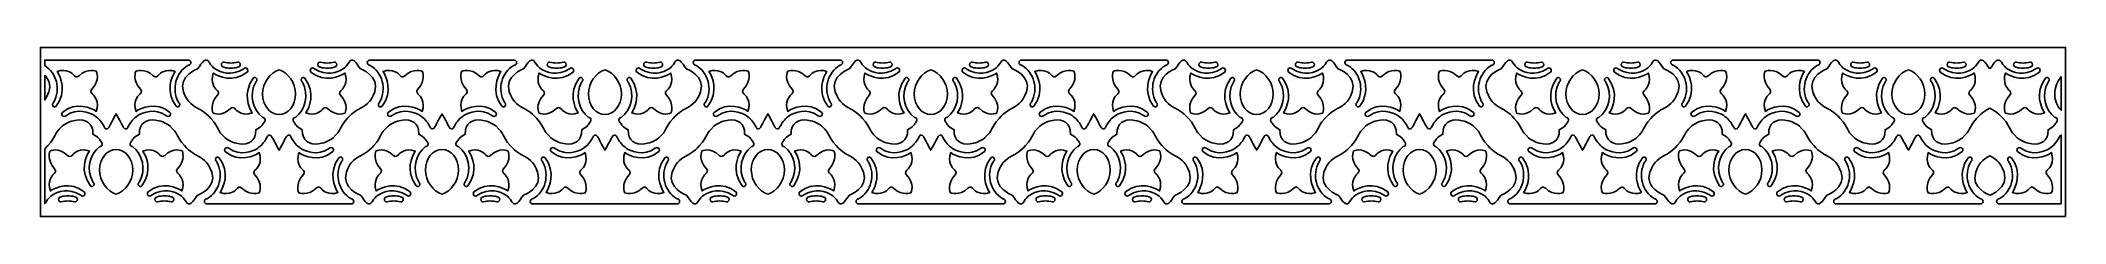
# Model space of a CAD drawing. Header units: centimetres. Extents: x 1.5 to 27, y -5.6 to -3.4.
import ezdxf

# ---------------------------------------------------------------- set-up
doc = ezdxf.new("R2010")
doc.units = ezdxf.units.CM
doc.header["$MEASUREMENT"] = 0
doc.layers.add('layer 1', color=7, linetype='Continuous')

msp = doc.modelspace()

# ---------------------------------------------------------------- linework, layer by layer
at = {"layer": 'layer 1', "color": 250}
for points, knots in [([(26.99977, -5.56315), (26.99977, -5.56315), (1.50052, -5.56315), (1.50052, -5.56315), (1.50052, -5.56315), (1.50052, -5.56315), (1.50052, -3.43822), (1.50052, -3.43822), (1.50052, -3.43822), (1.50052, -3.43822), (26.99977, -3.43822), (26.99977, -3.43822), (26.99977, -3.43822), (26.99977, -3.43822), (26.99977, -5.56315), (26.99977, -5.56315)], [0, 0, 0, 0, 0.2, 0.2, 0.2, 0.2, 0.4, 0.4, 0.4, 0.4, 0.6, 0.6, 0.6, 0.6, 1, 1, 1, 1]), ([(2.45307, -3.5976), (2.45307, -3.5976), (3.36163, -3.5976), (3.36163, -3.5976), (3.36163, -3.5976), (3.37919, -3.5976), (3.39356, -3.6122), (3.39356, -3.63006), (3.39356, -3.63006), (3.39356, -3.63006), (3.39356, -3.63006), (3.39356, -3.63006), (3.39356, -3.63006), (3.39356, -3.64599), (3.38212, -3.65934), (3.36717, -3.66203), (3.36717, -3.66203), (3.36233, -3.6629), (3.36037, -3.66316), (3.35593, -3.66573), (3.35593, -3.66573), (3.20716, -3.75182), (3.14467, -3.95984), (3.23881, -4.12714), (3.23881, -4.12714), (3.24169, -4.13227), (3.24821, -4.13914), (3.25055, -4.14371), (3.25055, -4.14371), (3.25613, -4.1546), (3.25665, -4.16725), (3.24432, -4.17841), (3.24432, -4.17841), (3.23143, -4.1901), (3.21461, -4.18396), (3.20733, -4.17592), (3.20733, -4.17592), (3.06962, -3.99657), (3.15177, -3.80308), (3.19491, -3.74166), (3.19491, -3.74166), (3.07835, -3.69839), (3.00412, -3.76523), (2.9895, -3.78194), (2.9895, -3.78194), (2.97488, -3.79865), (2.95142, -3.82717), (2.92081, -3.79708), (2.92081, -3.79708), (2.80999, -3.68814), (2.70063, -3.73877), (2.70063, -3.73877), (2.70063, -3.73877), (2.70063, -3.73877), (2.65084, -3.84994), (2.75799, -3.96262), (2.75799, -3.96262), (2.78758, -3.99373), (2.75953, -4.01758), (2.74309, -4.03245), (2.74309, -4.03245), (2.72666, -4.04732), (2.66092, -4.12278), (2.70348, -4.24129), (2.70348, -4.24129), (2.76389, -4.19742), (2.95421, -4.1139), (3.13061, -4.25391), (3.13061, -4.25391), (3.14215, -4.2661), (3.14179, -4.28549), (3.1298, -4.29722), (3.1298, -4.29722), (3.11782, -4.30895), (3.09874, -4.30858), (3.08721, -4.2964), (3.08721, -4.2964), (2.93337, -4.19677), (2.79709, -4.25068), (2.72644, -4.29466), (2.72644, -4.29466), (2.66862, -4.3409), (2.6503, -4.35007), (2.60144, -4.44132), (2.60144, -4.44132), (2.59747, -4.45326), (2.58636, -4.46186), (2.57327, -4.46186), (2.57327, -4.46186), (2.56149, -4.46186), (2.5513, -4.45489), (2.54649, -4.44478), (2.54649, -4.44478), (2.54617, -4.4441), (2.45335, -4.27234), (2.45307, -4.27164), (2.45307, -4.27164), (2.4528, -4.27234), (2.35998, -4.4441), (2.35966, -4.44478), (2.35966, -4.44478), (2.35485, -4.45489), (2.34466, -4.46186), (2.33288, -4.46186), (2.33288, -4.46186), (2.3198, -4.46186), (2.30868, -4.45326), (2.30471, -4.44132), (2.30471, -4.44132), (2.25585, -4.35007), (2.23753, -4.3409), (2.17971, -4.29466), (2.17971, -4.29466), (2.10906, -4.25068), (1.97278, -4.19677), (1.81894, -4.2964), (1.81894, -4.2964), (1.80741, -4.30858), (1.78833, -4.30895), (1.77635, -4.29722), (1.77635, -4.29722), (1.76436, -4.28549), (1.764, -4.2661), (1.77554, -4.25391), (1.77554, -4.25391), (1.95194, -4.1139), (2.14226, -4.19742), (2.20267, -4.24129), (2.20267, -4.24129), (2.24523, -4.12278), (2.17949, -4.04732), (2.16306, -4.03245), (2.16306, -4.03245), (2.14662, -4.01758), (2.11857, -3.99373), (2.14816, -3.96262), (2.14816, -3.96262), (2.25531, -3.84994), (2.20552, -3.73877), (2.20552, -3.73877), (2.20552, -3.73877), (2.20552, -3.73877), (2.09616, -3.68814), (1.98534, -3.79708), (1.98534, -3.79708), (1.95473, -3.82717), (1.93127, -3.79865), (1.91665, -3.78194), (1.91665, -3.78194), (1.90203, -3.76523), (1.8278, -3.69839), (1.71124, -3.74166), (1.71124, -3.74166), (1.75438, -3.80308), (1.83653, -3.99657), (1.69882, -4.17592), (1.69882, -4.17592), (1.69154, -4.18396), (1.67472, -4.1901), (1.66183, -4.17841), (1.66183, -4.17841), (1.64951, -4.16725), (1.65002, -4.1546), (1.6556, -4.14371), (1.6556, -4.14371), (1.65794, -4.13914), (1.66446, -4.13227), (1.66735, -4.12714), (1.66735, -4.12714), (1.76076, -3.96113), (1.69994, -3.75506), (1.55364, -3.66777), (1.55364, -3.66777), (1.55364, -3.66777), (1.55364, -3.5976), (1.55364, -3.5976), (1.55364, -3.5976), (1.55364, -3.5976), (2.45307, -3.5976), (2.45307, -3.5976)], [0, 0, 0, 0, 0.02173913, 0.02173913, 0.02173913, 0.02173913, 0.04347826, 0.04347826, 0.04347826, 0.04347826, 0.06521739, 0.06521739, 0.06521739, 0.06521739, 0.08695652, 0.08695652, 0.08695652, 0.08695652, 0.10869565, 0.10869565, 0.10869565, 0.10869565, 0.13043478, 0.13043478, 0.13043478, 0.13043478, 0.15217391, 0.15217391, 0.15217391, 0.15217391, 0.17391304, 0.17391304, 0.17391304, 0.17391304, 0.19565217, 0.19565217, 0.19565217, 0.19565217, 0.2173913, 0.2173913, 0.2173913, 0.2173913, 0.23913043, 0.23913043, 0.23913043, 0.23913043, 0.26086957, 0.26086957, 0.26086957, 0.26086957, 0.2826087, 0.2826087, 0.2826087, 0.2826087, 0.30434783, 0.30434783, 0.30434783, 0.30434783, 0.32608696, 0.32608696, 0.32608696, 0.32608696, 0.34782609, 0.34782609, 0.34782609, 0.34782609, 0.36956522, 0.36956522, 0.36956522, 0.36956522, 0.39130435, 0.39130435, 0.39130435, 0.39130435, 0.41304348, 0.41304348, 0.41304348, 0.41304348, 0.43478261, 0.43478261, 0.43478261, 0.43478261, 0.45652174, 0.45652174, 0.45652174, 0.45652174, 0.47826087, 0.47826087, 0.47826087, 0.47826087, 0.5, 0.5, 0.5, 0.5, 0.52173913, 0.52173913, 0.52173913, 0.52173913, 0.54347826, 0.54347826, 0.54347826, 0.54347826, 0.56521739, 0.56521739, 0.56521739, 0.56521739, 0.58695652, 0.58695652, 0.58695652, 0.58695652, 0.60869565, 0.60869565, 0.60869565, 0.60869565, 0.63043478, 0.63043478, 0.63043478, 0.63043478, 0.65217391, 0.65217391, 0.65217391, 0.65217391, 0.67391304, 0.67391304, 0.67391304, 0.67391304, 0.69565217, 0.69565217, 0.69565217, 0.69565217, 0.7173913, 0.7173913, 0.7173913, 0.7173913, 0.73913043, 0.73913043, 0.73913043, 0.73913043, 0.76086957, 0.76086957, 0.76086957, 0.76086957, 0.7826087, 0.7826087, 0.7826087, 0.7826087, 0.80434783, 0.80434783, 0.80434783, 0.80434783, 0.82608696, 0.82608696, 0.82608696, 0.82608696, 0.84782609, 0.84782609, 0.84782609, 0.84782609, 0.86956522, 0.86956522, 0.86956522, 0.86956522, 0.89130435, 0.89130435, 0.89130435, 0.89130435, 0.91304348, 0.91304348, 0.91304348, 0.91304348, 0.93478261, 0.93478261, 0.93478261, 0.93478261, 0.95652174, 0.95652174, 0.95652174, 0.95652174, 1, 1, 1, 1]), ([(1.55364, -3.78802), (1.60095, -3.83538), (1.63654, -3.9044), (1.60554, -3.99739), (1.60554, -3.99739), (1.59183, -4.03854), (1.57354, -4.07202), (1.55364, -4.0992), (1.55364, -4.0992), (1.55364, -4.0992), (1.55364, -3.78802), (1.55364, -3.78802)], [0, 0, 0, 0, 0.25, 0.25, 0.25, 0.25, 0.5, 0.5, 0.5, 0.5, 1, 1, 1, 1]), ([(3.47891, -4.20241), (3.48937, -4.20671), (3.57709, -4.25232), (3.64536, -4.32999), (3.64536, -4.32999), (3.76376, -4.46468), (3.71004, -4.46927), (3.82468, -4.5722), (3.82468, -4.5722), (3.8805, -4.62232), (3.95784, -4.64356), (4.00831, -4.64948), (4.00831, -4.64948), (4.11698, -4.66221), (4.21983, -4.6153), (4.21196, -4.47256), (4.21196, -4.47256), (4.23967, -4.45977), (4.26636, -4.44304), (4.29024, -4.41543), (4.29024, -4.41543), (4.30183, -4.40203), (4.30753, -4.39029), (4.32073, -4.37097), (4.32073, -4.37097), (4.32073, -4.37097), (4.32073, -4.37097), (4.32073, -4.37097), (4.32073, -4.37097), (4.32886, -4.36133), (4.33161, -4.35573), (4.32679, -4.33842), (4.32679, -4.33842), (4.32142, -4.31914), (4.30958, -4.32185), (4.29839, -4.31685), (4.29839, -4.31685), (4.17168, -4.22162), (4.12382, -4.03089), (4.21134, -3.87535), (4.21134, -3.87535), (4.21423, -3.87022), (4.22074, -3.86335), (4.22309, -3.85878), (4.22309, -3.85878), (4.22867, -3.84789), (4.22918, -3.83525), (4.21686, -3.82408), (4.21686, -3.82408), (4.20397, -3.8124), (4.18714, -3.81853), (4.17986, -3.82658), (4.17986, -3.82658), (4.04215, -4.00592), (4.1243, -4.19942), (4.16745, -4.26083), (4.16745, -4.26083), (4.05088, -4.3041), (3.97666, -4.23726), (3.96203, -4.22055), (3.96203, -4.22055), (3.94741, -4.20385), (3.92395, -4.17533), (3.89335, -4.20541), (3.89335, -4.20541), (3.78252, -4.31435), (3.67317, -4.26372), (3.67317, -4.26372), (3.67317, -4.26372), (3.67317, -4.26372), (3.62337, -4.15255), (3.73053, -4.03988), (3.73053, -4.03988), (3.76011, -4.00876), (3.73206, -3.98491), (3.71563, -3.97004), (3.71563, -3.97004), (3.69919, -3.95517), (3.63346, -3.87971), (3.67601, -3.7612), (3.67601, -3.7612), (3.73642, -3.80507), (3.92674, -3.88859), (4.10315, -3.74858), (4.10315, -3.74858), (4.11469, -3.7364), (4.11433, -3.717), (4.10234, -3.70527), (4.10234, -3.70527), (4.09035, -3.69354), (4.07128, -3.69391), (4.05974, -3.70609), (4.05974, -3.70609), (3.9059, -3.80572), (3.76963, -3.75181), (3.69898, -3.70784), (3.69898, -3.70784), (3.67592, -3.69138), (3.64673, -3.66337), (3.62388, -3.6235), (3.62388, -3.6235), (3.60558, -3.59267), (3.58759, -3.59128), (3.55823, -3.60917), (3.55823, -3.60917), (3.52887, -3.62707), (3.51581, -3.66489), (3.47891, -3.70694), (3.47891, -3.70694), (3.47891, -3.70694), (3.23344, -3.79588), (3.30061, -3.99739), (3.30061, -3.99739), (3.34553, -4.13216), (3.4394, -4.18479), (3.47891, -4.20241)], [0, 0, 0, 0, 0.03333333, 0.03333333, 0.03333333, 0.03333333, 0.06666667, 0.06666667, 0.06666667, 0.06666667, 0.1, 0.1, 0.1, 0.1, 0.13333333, 0.13333333, 0.13333333, 0.13333333, 0.16666667, 0.16666667, 0.16666667, 0.16666667, 0.2, 0.2, 0.2, 0.2, 0.23333333, 0.23333333, 0.23333333, 0.23333333, 0.26666667, 0.26666667, 0.26666667, 0.26666667, 0.3, 0.3, 0.3, 0.3, 0.33333333, 0.33333333, 0.33333333, 0.33333333, 0.36666667, 0.36666667, 0.36666667, 0.36666667, 0.4, 0.4, 0.4, 0.4, 0.43333333, 0.43333333, 0.43333333, 0.43333333, 0.46666667, 0.46666667, 0.46666667, 0.46666667, 0.5, 0.5, 0.5, 0.5, 0.53333333, 0.53333333, 0.53333333, 0.53333333, 0.56666667, 0.56666667, 0.56666667, 0.56666667, 0.6, 0.6, 0.6, 0.6, 0.63333333, 0.63333333, 0.63333333, 0.63333333, 0.66666667, 0.66666667, 0.66666667, 0.66666667, 0.7, 0.7, 0.7, 0.7, 0.73333333, 0.73333333, 0.73333333, 0.73333333, 0.76666667, 0.76666667, 0.76666667, 0.76666667, 0.8, 0.8, 0.8, 0.8, 0.83333333, 0.83333333, 0.83333333, 0.83333333, 0.86666667, 0.86666667, 0.86666667, 0.86666667, 0.9, 0.9, 0.9, 0.9, 0.93333333, 0.93333333, 0.93333333, 0.93333333, 1, 1, 1, 1]), ([(3.81059, -3.68819), (3.86561, -3.70365), (3.92348, -3.70365), (3.98421, -3.68819), (3.98421, -3.68819), (4.00132, -3.68384), (4.01629, -3.67352), (4.01629, -3.65558), (4.01629, -3.65558), (4.01629, -3.65558), (4.01629, -3.65558), (4.01629, -3.65558), (4.01629, -3.65558), (4.01629, -3.63764), (4.00129, -3.61855), (3.98421, -3.62296), (3.98421, -3.62296), (3.92634, -3.63794), (3.86846, -3.63891), (3.81059, -3.62296), (3.81059, -3.62296), (3.79358, -3.61828), (3.77851, -3.63764), (3.77851, -3.65558), (3.77851, -3.65558), (3.77851, -3.65558), (3.77851, -3.65558), (3.77851, -3.65558), (3.77851, -3.65558), (3.77851, -3.67352), (3.79358, -3.68341), (3.81059, -3.68819)], [0, 0, 0, 0, 0.11111111, 0.11111111, 0.11111111, 0.11111111, 0.22222222, 0.22222222, 0.22222222, 0.22222222, 0.33333333, 0.33333333, 0.33333333, 0.33333333, 0.44444444, 0.44444444, 0.44444444, 0.44444444, 0.55555556, 0.55555556, 0.55555556, 0.55555556, 0.66666667, 0.66666667, 0.66666667, 0.66666667, 0.77777778, 0.77777778, 0.77777778, 0.77777778, 1, 1, 1, 1]), ([(4.50474, -3.71847), (4.39099, -3.75603), (4.29644, -3.88215), (4.29644, -4.02406), (4.29644, -4.02406), (4.29644, -4.16597), (4.38972, -4.28106), (4.50474, -4.28106), (4.50474, -4.28106), (4.61976, -4.28106), (4.71304, -4.16597), (4.71304, -4.02406), (4.71304, -4.02406), (4.71304, -3.88215), (4.61849, -3.75603), (4.50474, -3.71847)], [0, 0, 0, 0, 0.2, 0.2, 0.2, 0.2, 0.4, 0.4, 0.4, 0.4, 0.6, 0.6, 0.6, 0.6, 1, 1, 1, 1]), ([(5.53057, -4.20241), (5.57008, -4.18478), (5.66395, -4.13215), (5.70887, -3.99739), (5.70887, -3.99739), (5.77604, -3.79588), (5.53057, -3.70694), (5.53057, -3.70694), (5.53057, -3.70694), (5.49366, -3.66489), (5.48061, -3.62707), (5.45125, -3.60917), (5.45125, -3.60917), (5.42188, -3.59128), (5.4039, -3.59267), (5.3856, -3.6235), (5.3856, -3.6235), (5.36274, -3.66337), (5.33356, -3.69138), (5.3105, -3.70784), (5.3105, -3.70784), (5.23985, -3.75181), (5.10358, -3.80572), (4.94974, -3.70609), (4.94974, -3.70609), (4.9382, -3.69391), (4.91912, -3.69354), (4.90714, -3.70527), (4.90714, -3.70527), (4.89515, -3.717), (4.89479, -3.7364), (4.90633, -3.74858), (4.90633, -3.74858), (5.08273, -3.88859), (5.27306, -3.80507), (5.33347, -3.7612), (5.33347, -3.7612), (5.37602, -3.87971), (5.31028, -3.95517), (5.29385, -3.97004), (5.29385, -3.97004), (5.27741, -3.98491), (5.24936, -4.00876), (5.27895, -4.03988), (5.27895, -4.03988), (5.38611, -4.15255), (5.33631, -4.26372), (5.33631, -4.26372), (5.33631, -4.26372), (5.33631, -4.26372), (5.22696, -4.31435), (5.11613, -4.20541), (5.11613, -4.20541), (5.08553, -4.17533), (5.06207, -4.20385), (5.04744, -4.22055), (5.04744, -4.22055), (5.03282, -4.23726), (4.95859, -4.3041), (4.84203, -4.26083), (4.84203, -4.26083), (4.88517, -4.19942), (4.96733, -4.00592), (4.82961, -3.82658), (4.82961, -3.82658), (4.82234, -3.81853), (4.80551, -3.8124), (4.79262, -3.82408), (4.79262, -3.82408), (4.7803, -3.83525), (4.78081, -3.84789), (4.78639, -3.85878), (4.78639, -3.85878), (4.78873, -3.86335), (4.79525, -3.87022), (4.79814, -3.87535), (4.79814, -3.87535), (4.88566, -4.03089), (4.8378, -4.22162), (4.71109, -4.31685), (4.71109, -4.31685), (4.6999, -4.32185), (4.68805, -4.31914), (4.68269, -4.33842), (4.68269, -4.33842), (4.67787, -4.35573), (4.68062, -4.36133), (4.68874, -4.37097), (4.68874, -4.37097), (4.68874, -4.37097), (4.68874, -4.37097), (4.68874, -4.37097), (4.68874, -4.37097), (4.70195, -4.39029), (4.70765, -4.40203), (4.71924, -4.41543), (4.71924, -4.41543), (4.74312, -4.44304), (4.76981, -4.45977), (4.79752, -4.47256), (4.79752, -4.47256), (4.78965, -4.6153), (4.8925, -4.66221), (5.00117, -4.64948), (5.00117, -4.64948), (5.05164, -4.64356), (5.12898, -4.62232), (5.1848, -4.5722), (5.1848, -4.5722), (5.29944, -4.46927), (5.24572, -4.46468), (5.36412, -4.32999), (5.36412, -4.32999), (5.43239, -4.25232), (5.52011, -4.20671), (5.53057, -4.20241)], [0, 0, 0, 0, 0.03333333, 0.03333333, 0.03333333, 0.03333333, 0.06666667, 0.06666667, 0.06666667, 0.06666667, 0.1, 0.1, 0.1, 0.1, 0.13333333, 0.13333333, 0.13333333, 0.13333333, 0.16666667, 0.16666667, 0.16666667, 0.16666667, 0.2, 0.2, 0.2, 0.2, 0.23333333, 0.23333333, 0.23333333, 0.23333333, 0.26666667, 0.26666667, 0.26666667, 0.26666667, 0.3, 0.3, 0.3, 0.3, 0.33333333, 0.33333333, 0.33333333, 0.33333333, 0.36666667, 0.36666667, 0.36666667, 0.36666667, 0.4, 0.4, 0.4, 0.4, 0.43333333, 0.43333333, 0.43333333, 0.43333333, 0.46666667, 0.46666667, 0.46666667, 0.46666667, 0.5, 0.5, 0.5, 0.5, 0.53333333, 0.53333333, 0.53333333, 0.53333333, 0.56666667, 0.56666667, 0.56666667, 0.56666667, 0.6, 0.6, 0.6, 0.6, 0.63333333, 0.63333333, 0.63333333, 0.63333333, 0.66666667, 0.66666667, 0.66666667, 0.66666667, 0.7, 0.7, 0.7, 0.7, 0.73333333, 0.73333333, 0.73333333, 0.73333333, 0.76666667, 0.76666667, 0.76666667, 0.76666667, 0.8, 0.8, 0.8, 0.8, 0.83333333, 0.83333333, 0.83333333, 0.83333333, 0.86666667, 0.86666667, 0.86666667, 0.86666667, 0.9, 0.9, 0.9, 0.9, 0.93333333, 0.93333333, 0.93333333, 0.93333333, 1, 1, 1, 1]), ([(5.19889, -3.68819), (5.14387, -3.70365), (5.086, -3.70365), (5.02527, -3.68819), (5.02527, -3.68819), (5.00816, -3.68384), (4.99319, -3.67352), (4.99319, -3.65558), (4.99319, -3.65558), (4.99319, -3.65558), (4.99319, -3.65558), (4.99319, -3.65558), (4.99319, -3.65558), (4.99319, -3.63764), (5.00819, -3.61855), (5.02527, -3.62296), (5.02527, -3.62296), (5.08314, -3.63794), (5.14102, -3.63891), (5.19889, -3.62296), (5.19889, -3.62296), (5.2159, -3.61828), (5.23097, -3.63764), (5.23097, -3.65558), (5.23097, -3.65558), (5.23097, -3.65558), (5.23097, -3.65558), (5.23097, -3.65558), (5.23097, -3.65558), (5.23097, -3.67352), (5.21589, -3.68341), (5.19889, -3.68819)], [0, 0, 0, 0, 0.11111111, 0.11111111, 0.11111111, 0.11111111, 0.22222222, 0.22222222, 0.22222222, 0.22222222, 0.33333333, 0.33333333, 0.33333333, 0.33333333, 0.44444444, 0.44444444, 0.44444444, 0.44444444, 0.55555556, 0.55555556, 0.55555556, 0.55555556, 0.66666667, 0.66666667, 0.66666667, 0.66666667, 0.77777778, 0.77777778, 0.77777778, 0.77777778, 1, 1, 1, 1]), ([(6.5564, -3.59759), (6.5564, -3.59759), (7.46495, -3.59759), (7.46495, -3.59759), (7.46495, -3.59759), (7.48251, -3.59759), (7.49688, -3.6122), (7.49688, -3.63006), (7.49688, -3.63006), (7.49688, -3.63006), (7.49688, -3.63006), (7.49688, -3.63006), (7.49688, -3.63006), (7.49688, -3.64599), (7.48544, -3.65934), (7.4705, -3.66203), (7.4705, -3.66203), (7.46566, -3.6629), (7.4637, -3.66316), (7.45926, -3.66573), (7.45926, -3.66573), (7.31048, -3.75182), (7.24799, -3.95984), (7.34213, -4.12714), (7.34213, -4.12714), (7.34502, -4.13227), (7.35154, -4.13914), (7.35388, -4.14371), (7.35388, -4.14371), (7.35946, -4.1546), (7.35997, -4.16725), (7.34765, -4.17841), (7.34765, -4.17841), (7.33476, -4.1901), (7.31793, -4.18396), (7.31066, -4.17591), (7.31066, -4.17591), (7.17294, -3.99657), (7.2551, -3.80307), (7.29824, -3.74166), (7.29824, -3.74166), (7.18168, -3.69839), (7.10745, -3.76523), (7.09283, -3.78194), (7.09283, -3.78194), (7.0782, -3.79864), (7.05474, -3.82717), (7.02414, -3.79708), (7.02414, -3.79708), (6.91331, -3.68814), (6.80396, -3.73877), (6.80396, -3.73877), (6.80396, -3.73877), (6.80396, -3.73877), (6.75416, -3.84994), (6.86132, -3.96262), (6.86132, -3.96262), (6.89091, -3.99373), (6.86286, -4.01758), (6.84642, -4.03245), (6.84642, -4.03245), (6.82999, -4.04732), (6.76425, -4.12278), (6.8068, -4.24129), (6.8068, -4.24129), (6.86721, -4.19742), (7.05754, -4.1139), (7.23394, -4.25391), (7.23394, -4.25391), (7.24548, -4.26609), (7.24512, -4.28549), (7.23313, -4.29722), (7.23313, -4.29722), (7.22115, -4.30895), (7.20207, -4.30858), (7.19053, -4.29639), (7.19053, -4.29639), (7.03669, -4.19677), (6.90042, -4.25068), (6.82977, -4.29465), (6.82977, -4.29465), (6.77194, -4.3409), (6.75363, -4.35007), (6.70477, -4.44132), (6.70477, -4.44132), (6.7008, -4.45326), (6.68968, -4.46186), (6.6766, -4.46186), (6.6766, -4.46186), (6.66481, -4.46186), (6.65463, -4.45488), (6.64981, -4.44477), (6.64981, -4.44477), (6.6495, -4.4441), (6.55667, -4.27234), (6.5564, -4.27164), (6.5564, -4.27164), (6.55613, -4.27234), (6.46331, -4.4441), (6.46299, -4.44477), (6.46299, -4.44477), (6.45818, -4.45488), (6.44799, -4.46186), (6.43621, -4.46186), (6.43621, -4.46186), (6.42312, -4.46186), (6.41201, -4.45326), (6.40804, -4.44132), (6.40804, -4.44132), (6.35918, -4.35007), (6.34086, -4.3409), (6.28303, -4.29465), (6.28303, -4.29465), (6.21239, -4.25068), (6.07611, -4.19677), (5.92227, -4.29639), (5.92227, -4.29639), (5.91073, -4.30858), (5.89166, -4.30895), (5.87967, -4.29722), (5.87967, -4.29722), (5.86769, -4.28549), (5.86732, -4.26609), (5.87886, -4.25391), (5.87886, -4.25391), (6.05527, -4.1139), (6.24559, -4.19742), (6.306, -4.24129), (6.306, -4.24129), (6.34856, -4.12278), (6.28282, -4.04732), (6.26638, -4.03245), (6.26638, -4.03245), (6.24995, -4.01758), (6.2219, -3.99373), (6.25149, -3.96262), (6.25149, -3.96262), (6.35864, -3.84994), (6.30884, -3.73877), (6.30884, -3.73877), (6.30884, -3.73877), (6.30884, -3.73877), (6.19949, -3.68814), (6.08867, -3.79708), (6.08867, -3.79708), (6.05806, -3.82717), (6.0346, -3.79864), (6.01998, -3.78194), (6.01998, -3.78194), (6.00536, -3.76523), (5.93113, -3.69839), (5.81456, -3.74166), (5.81456, -3.74166), (5.85771, -3.80307), (5.93986, -3.99657), (5.80215, -4.17591), (5.80215, -4.17591), (5.79487, -4.18396), (5.77805, -4.1901), (5.76515, -4.17841), (5.76515, -4.17841), (5.75283, -4.16725), (5.75334, -4.1546), (5.75892, -4.14371), (5.75892, -4.14371), (5.76127, -4.13914), (5.76779, -4.13227), (5.77067, -4.12714), (5.77067, -4.12714), (5.86481, -3.95984), (5.80232, -3.75182), (5.65355, -3.66573), (5.65355, -3.66573), (5.64911, -3.66316), (5.64715, -3.6629), (5.64231, -3.66203), (5.64231, -3.66203), (5.62736, -3.65934), (5.61592, -3.64599), (5.61592, -3.63006), (5.61592, -3.63006), (5.61592, -3.63006), (5.61592, -3.63006), (5.61592, -3.63006), (5.61592, -3.63006), (5.61592, -3.6122), (5.63029, -3.59759), (5.64785, -3.59759), (5.64785, -3.59759), (5.64785, -3.59759), (6.5564, -3.59759), (6.5564, -3.59759)], [0, 0, 0, 0, 0.02040816, 0.02040816, 0.02040816, 0.02040816, 0.04081633, 0.04081633, 0.04081633, 0.04081633, 0.06122449, 0.06122449, 0.06122449, 0.06122449, 0.08163265, 0.08163265, 0.08163265, 0.08163265, 0.10204082, 0.10204082, 0.10204082, 0.10204082, 0.12244898, 0.12244898, 0.12244898, 0.12244898, 0.14285714, 0.14285714, 0.14285714, 0.14285714, 0.16326531, 0.16326531, 0.16326531, 0.16326531, 0.18367347, 0.18367347, 0.18367347, 0.18367347, 0.20408163, 0.20408163, 0.20408163, 0.20408163, 0.2244898, 0.2244898, 0.2244898, 0.2244898, 0.24489796, 0.24489796, 0.24489796, 0.24489796, 0.26530612, 0.26530612, 0.26530612, 0.26530612, 0.28571429, 0.28571429, 0.28571429, 0.28571429, 0.30612245, 0.30612245, 0.30612245, 0.30612245, 0.32653061, 0.32653061, 0.32653061, 0.32653061, 0.34693878, 0.34693878, 0.34693878, 0.34693878, 0.36734694, 0.36734694, 0.36734694, 0.36734694, 0.3877551, 0.3877551, 0.3877551, 0.3877551, 0.40816327, 0.40816327, 0.40816327, 0.40816327, 0.42857143, 0.42857143, 0.42857143, 0.42857143, 0.44897959, 0.44897959, 0.44897959, 0.44897959, 0.46938776, 0.46938776, 0.46938776, 0.46938776, 0.48979592, 0.48979592, 0.48979592, 0.48979592, 0.51020408, 0.51020408, 0.51020408, 0.51020408, 0.53061224, 0.53061224, 0.53061224, 0.53061224, 0.55102041, 0.55102041, 0.55102041, 0.55102041, 0.57142857, 0.57142857, 0.57142857, 0.57142857, 0.59183673, 0.59183673, 0.59183673, 0.59183673, 0.6122449, 0.6122449, 0.6122449, 0.6122449, 0.63265306, 0.63265306, 0.63265306, 0.63265306, 0.65306122, 0.65306122, 0.65306122, 0.65306122, 0.67346939, 0.67346939, 0.67346939, 0.67346939, 0.69387755, 0.69387755, 0.69387755, 0.69387755, 0.71428571, 0.71428571, 0.71428571, 0.71428571, 0.73469388, 0.73469388, 0.73469388, 0.73469388, 0.75510204, 0.75510204, 0.75510204, 0.75510204, 0.7755102, 0.7755102, 0.7755102, 0.7755102, 0.79591837, 0.79591837, 0.79591837, 0.79591837, 0.81632653, 0.81632653, 0.81632653, 0.81632653, 0.83673469, 0.83673469, 0.83673469, 0.83673469, 0.85714286, 0.85714286, 0.85714286, 0.85714286, 0.87755102, 0.87755102, 0.87755102, 0.87755102, 0.89795918, 0.89795918, 0.89795918, 0.89795918, 0.91836735, 0.91836735, 0.91836735, 0.91836735, 0.93877551, 0.93877551, 0.93877551, 0.93877551, 0.95918367, 0.95918367, 0.95918367, 0.95918367, 1, 1, 1, 1]), ([(7.58223, -4.20241), (7.5927, -4.20671), (7.68042, -4.25232), (7.74869, -4.32999), (7.74869, -4.32999), (7.86709, -4.46468), (7.81336, -4.46927), (7.928, -4.5722), (7.928, -4.5722), (7.98383, -4.62232), (8.06117, -4.64356), (8.11163, -4.64947), (8.11163, -4.64947), (8.22031, -4.66221), (8.32316, -4.6153), (8.31529, -4.47256), (8.31529, -4.47256), (8.343, -4.45977), (8.36969, -4.44304), (8.39357, -4.41543), (8.39357, -4.41543), (8.40516, -4.40202), (8.41086, -4.39029), (8.42406, -4.37097), (8.42406, -4.37097), (8.42406, -4.37097), (8.42406, -4.37097), (8.42406, -4.37097), (8.42406, -4.37097), (8.43219, -4.36133), (8.43494, -4.35573), (8.43012, -4.33841), (8.43012, -4.33841), (8.42475, -4.31913), (8.41291, -4.32184), (8.40171, -4.31685), (8.40171, -4.31685), (8.27501, -4.22162), (8.22715, -4.03089), (8.31467, -3.87535), (8.31467, -3.87535), (8.31756, -3.87022), (8.32407, -3.86335), (8.32642, -3.85878), (8.32642, -3.85878), (8.332, -3.84789), (8.33251, -3.83524), (8.32019, -3.82408), (8.32019, -3.82408), (8.30729, -3.81239), (8.29047, -3.81853), (8.28319, -3.82658), (8.28319, -3.82658), (8.14548, -4.00592), (8.22763, -4.19941), (8.27078, -4.26083), (8.27078, -4.26083), (8.15421, -4.3041), (8.07999, -4.23726), (8.06536, -4.22055), (8.06536, -4.22055), (8.05074, -4.20385), (8.02728, -4.17532), (7.99667, -4.20541), (7.99667, -4.20541), (7.88585, -4.31435), (7.7765, -4.26372), (7.7765, -4.26372), (7.7765, -4.26372), (7.7765, -4.26372), (7.7267, -4.15255), (7.83385, -4.03987), (7.83385, -4.03987), (7.86344, -4.00876), (7.83539, -3.98491), (7.81896, -3.97004), (7.81896, -3.97004), (7.80252, -3.95517), (7.73678, -3.87971), (7.77934, -3.7612), (7.77934, -3.7612), (7.83975, -3.80507), (8.03007, -3.88859), (8.20648, -3.74858), (8.20648, -3.74858), (8.21802, -3.73639), (8.21765, -3.717), (8.20567, -3.70527), (8.20567, -3.70527), (8.19368, -3.69354), (8.17461, -3.69391), (8.16307, -3.70609), (8.16307, -3.70609), (8.00923, -3.80572), (7.87296, -3.75181), (7.80231, -3.70783), (7.80231, -3.70783), (7.77925, -3.69138), (7.75006, -3.66337), (7.72721, -3.6235), (7.72721, -3.6235), (7.70891, -3.59267), (7.69092, -3.59128), (7.66156, -3.60917), (7.66156, -3.60917), (7.6322, -3.62706), (7.61914, -3.66489), (7.58223, -3.70694), (7.58223, -3.70694), (7.58223, -3.70694), (7.33677, -3.79588), (7.40393, -3.99739), (7.40393, -3.99739), (7.44885, -4.13215), (7.54273, -4.18478), (7.58223, -4.20241)], [0, 0, 0, 0, 0.03333333, 0.03333333, 0.03333333, 0.03333333, 0.06666667, 0.06666667, 0.06666667, 0.06666667, 0.1, 0.1, 0.1, 0.1, 0.13333333, 0.13333333, 0.13333333, 0.13333333, 0.16666667, 0.16666667, 0.16666667, 0.16666667, 0.2, 0.2, 0.2, 0.2, 0.23333333, 0.23333333, 0.23333333, 0.23333333, 0.26666667, 0.26666667, 0.26666667, 0.26666667, 0.3, 0.3, 0.3, 0.3, 0.33333333, 0.33333333, 0.33333333, 0.33333333, 0.36666667, 0.36666667, 0.36666667, 0.36666667, 0.4, 0.4, 0.4, 0.4, 0.43333333, 0.43333333, 0.43333333, 0.43333333, 0.46666667, 0.46666667, 0.46666667, 0.46666667, 0.5, 0.5, 0.5, 0.5, 0.53333333, 0.53333333, 0.53333333, 0.53333333, 0.56666667, 0.56666667, 0.56666667, 0.56666667, 0.6, 0.6, 0.6, 0.6, 0.63333333, 0.63333333, 0.63333333, 0.63333333, 0.66666667, 0.66666667, 0.66666667, 0.66666667, 0.7, 0.7, 0.7, 0.7, 0.73333333, 0.73333333, 0.73333333, 0.73333333, 0.76666667, 0.76666667, 0.76666667, 0.76666667, 0.8, 0.8, 0.8, 0.8, 0.83333333, 0.83333333, 0.83333333, 0.83333333, 0.86666667, 0.86666667, 0.86666667, 0.86666667, 0.9, 0.9, 0.9, 0.9, 0.93333333, 0.93333333, 0.93333333, 0.93333333, 1, 1, 1, 1]), ([(7.91392, -3.68819), (7.96894, -3.70365), (8.02681, -3.70365), (8.08754, -3.68819), (8.08754, -3.68819), (8.10465, -3.68383), (8.11962, -3.67352), (8.11962, -3.65558), (8.11962, -3.65558), (8.11962, -3.65558), (8.11962, -3.65558), (8.11962, -3.65558), (8.11962, -3.65558), (8.11962, -3.63764), (8.10462, -3.61854), (8.08754, -3.62296), (8.08754, -3.62296), (8.02966, -3.63794), (7.97179, -3.63891), (7.91392, -3.62296), (7.91392, -3.62296), (7.89691, -3.61828), (7.88184, -3.63764), (7.88184, -3.65558), (7.88184, -3.65558), (7.88184, -3.65558), (7.88184, -3.65558), (7.88184, -3.65558), (7.88184, -3.65558), (7.88184, -3.67352), (7.89691, -3.68341), (7.91392, -3.68819)], [0, 0, 0, 0, 0.11111111, 0.11111111, 0.11111111, 0.11111111, 0.22222222, 0.22222222, 0.22222222, 0.22222222, 0.33333333, 0.33333333, 0.33333333, 0.33333333, 0.44444444, 0.44444444, 0.44444444, 0.44444444, 0.55555556, 0.55555556, 0.55555556, 0.55555556, 0.66666667, 0.66666667, 0.66666667, 0.66666667, 0.77777778, 0.77777778, 0.77777778, 0.77777778, 1, 1, 1, 1]), ([(8.60807, -3.71847), (8.49432, -3.75603), (8.39976, -3.88215), (8.39976, -4.02406), (8.39976, -4.02406), (8.39976, -4.16597), (8.49304, -4.28106), (8.60807, -4.28106), (8.60807, -4.28106), (8.72309, -4.28106), (8.81637, -4.16597), (8.81637, -4.02406), (8.81637, -4.02406), (8.81637, -3.88215), (8.72182, -3.75603), (8.60807, -3.71847)], [0, 0, 0, 0, 0.2, 0.2, 0.2, 0.2, 0.4, 0.4, 0.4, 0.4, 0.6, 0.6, 0.6, 0.6, 1, 1, 1, 1]), ([(9.6339, -4.20241), (9.67341, -4.18478), (9.76728, -4.13215), (9.8122, -3.99738), (9.8122, -3.99738), (9.87936, -3.79588), (9.6339, -3.70694), (9.6339, -3.70694), (9.6339, -3.70694), (9.59699, -3.66489), (9.58394, -3.62706), (9.55458, -3.60917), (9.55458, -3.60917), (9.52521, -3.59128), (9.50723, -3.59267), (9.48893, -3.6235), (9.48893, -3.6235), (9.46607, -3.66337), (9.43689, -3.69138), (9.41383, -3.70783), (9.41383, -3.70783), (9.34318, -3.75181), (9.20691, -3.80572), (9.05307, -3.70609), (9.05307, -3.70609), (9.04153, -3.69391), (9.02245, -3.69354), (9.01046, -3.70527), (9.01046, -3.70527), (8.99848, -3.717), (8.99812, -3.73639), (9.00966, -3.74858), (9.00966, -3.74858), (9.18606, -3.88859), (9.37638, -3.80507), (9.4368, -3.7612), (9.4368, -3.7612), (9.47935, -3.87971), (9.41361, -3.95517), (9.39718, -3.97004), (9.39718, -3.97004), (9.38074, -3.98491), (9.35269, -4.00876), (9.38228, -4.03987), (9.38228, -4.03987), (9.48943, -4.15255), (9.43964, -4.26372), (9.43964, -4.26372), (9.43964, -4.26372), (9.43964, -4.26372), (9.33028, -4.31435), (9.21946, -4.20541), (9.21946, -4.20541), (9.18886, -4.17532), (9.16539, -4.20385), (9.15077, -4.22055), (9.15077, -4.22055), (9.13615, -4.23726), (9.06192, -4.3041), (8.94536, -4.26083), (8.94536, -4.26083), (8.9885, -4.19941), (9.07065, -4.00592), (8.93294, -3.82658), (8.93294, -3.82658), (8.92567, -3.81853), (8.90884, -3.81239), (8.89595, -3.82408), (8.89595, -3.82408), (8.88362, -3.83524), (8.88414, -3.84789), (8.88972, -3.85878), (8.88972, -3.85878), (8.89206, -3.86335), (8.89858, -3.87022), (8.90146, -3.87535), (8.90146, -3.87535), (8.98898, -4.03089), (8.94113, -4.22162), (8.81442, -4.31685), (8.81442, -4.31685), (8.80323, -4.32184), (8.79138, -4.31913), (8.78602, -4.33841), (8.78602, -4.33841), (8.7812, -4.35573), (8.78395, -4.36133), (8.79207, -4.37097), (8.79207, -4.37097), (8.79207, -4.37097), (8.79207, -4.37097), (8.79207, -4.37097), (8.79207, -4.37097), (8.80528, -4.39029), (8.81098, -4.40202), (8.82257, -4.41543), (8.82257, -4.41543), (8.84645, -4.44304), (8.87314, -4.45977), (8.90085, -4.47256), (8.90085, -4.47256), (8.89297, -4.6153), (8.99582, -4.66221), (9.1045, -4.64947), (9.1045, -4.64947), (9.15497, -4.64356), (9.2323, -4.62232), (9.28813, -4.5722), (9.28813, -4.5722), (9.40277, -4.46927), (9.34905, -4.46468), (9.46744, -4.32999), (9.46744, -4.32999), (9.53572, -4.25232), (9.62344, -4.20671), (9.6339, -4.20241)], [0, 0, 0, 0, 0.03333333, 0.03333333, 0.03333333, 0.03333333, 0.06666667, 0.06666667, 0.06666667, 0.06666667, 0.1, 0.1, 0.1, 0.1, 0.13333333, 0.13333333, 0.13333333, 0.13333333, 0.16666667, 0.16666667, 0.16666667, 0.16666667, 0.2, 0.2, 0.2, 0.2, 0.23333333, 0.23333333, 0.23333333, 0.23333333, 0.26666667, 0.26666667, 0.26666667, 0.26666667, 0.3, 0.3, 0.3, 0.3, 0.33333333, 0.33333333, 0.33333333, 0.33333333, 0.36666667, 0.36666667, 0.36666667, 0.36666667, 0.4, 0.4, 0.4, 0.4, 0.43333333, 0.43333333, 0.43333333, 0.43333333, 0.46666667, 0.46666667, 0.46666667, 0.46666667, 0.5, 0.5, 0.5, 0.5, 0.53333333, 0.53333333, 0.53333333, 0.53333333, 0.56666667, 0.56666667, 0.56666667, 0.56666667, 0.6, 0.6, 0.6, 0.6, 0.63333333, 0.63333333, 0.63333333, 0.63333333, 0.66666667, 0.66666667, 0.66666667, 0.66666667, 0.7, 0.7, 0.7, 0.7, 0.73333333, 0.73333333, 0.73333333, 0.73333333, 0.76666667, 0.76666667, 0.76666667, 0.76666667, 0.8, 0.8, 0.8, 0.8, 0.83333333, 0.83333333, 0.83333333, 0.83333333, 0.86666667, 0.86666667, 0.86666667, 0.86666667, 0.9, 0.9, 0.9, 0.9, 0.93333333, 0.93333333, 0.93333333, 0.93333333, 1, 1, 1, 1]), ([(9.30222, -3.68819), (9.2472, -3.70365), (9.18932, -3.70365), (9.1286, -3.68819), (9.1286, -3.68819), (9.11148, -3.68383), (9.09652, -3.67352), (9.09652, -3.65558), (9.09652, -3.65558), (9.09652, -3.65558), (9.09652, -3.65558), (9.09652, -3.65558), (9.09652, -3.65558), (9.09652, -3.63764), (9.11152, -3.61854), (9.1286, -3.62296), (9.1286, -3.62296), (9.18647, -3.63794), (9.24434, -3.63891), (9.30222, -3.62296), (9.30222, -3.62296), (9.31923, -3.61828), (9.33429, -3.63764), (9.33429, -3.65558), (9.33429, -3.65558), (9.33429, -3.65558), (9.33429, -3.65558), (9.33429, -3.65558), (9.33429, -3.65558), (9.33429, -3.67352), (9.31922, -3.68341), (9.30222, -3.68819)], [0, 0, 0, 0, 0.11111111, 0.11111111, 0.11111111, 0.11111111, 0.22222222, 0.22222222, 0.22222222, 0.22222222, 0.33333333, 0.33333333, 0.33333333, 0.33333333, 0.44444444, 0.44444444, 0.44444444, 0.44444444, 0.55555556, 0.55555556, 0.55555556, 0.55555556, 0.66666667, 0.66666667, 0.66666667, 0.66666667, 0.77777778, 0.77777778, 0.77777778, 0.77777778, 1, 1, 1, 1]), ([(10.65973, -3.59759), (10.65973, -3.59759), (11.56828, -3.59759), (11.56828, -3.59759), (11.56828, -3.59759), (11.58584, -3.59759), (11.60021, -3.6122), (11.60021, -3.63005), (11.60021, -3.63005), (11.60021, -3.63005), (11.60021, -3.63005), (11.60021, -3.63005), (11.60021, -3.63005), (11.60021, -3.64599), (11.58877, -3.65933), (11.57383, -3.66203), (11.57383, -3.66203), (11.56898, -3.66289), (11.56703, -3.66316), (11.56259, -3.66573), (11.56259, -3.66573), (11.41381, -3.75182), (11.35132, -3.95983), (11.44546, -4.12714), (11.44546, -4.12714), (11.44835, -4.13227), (11.45486, -4.13913), (11.45721, -4.14371), (11.45721, -4.14371), (11.46279, -4.1546), (11.4633, -4.16724), (11.45098, -4.17841), (11.45098, -4.17841), (11.43809, -4.19009), (11.42126, -4.18395), (11.41399, -4.17591), (11.41399, -4.17591), (11.27627, -3.99657), (11.35843, -3.80307), (11.40157, -3.74166), (11.40157, -3.74166), (11.28501, -3.69839), (11.21078, -3.76523), (11.19615, -3.78193), (11.19615, -3.78193), (11.18153, -3.79864), (11.15807, -3.82716), (11.12747, -3.79708), (11.12747, -3.79708), (11.01664, -3.68814), (10.90729, -3.73877), (10.90729, -3.73877), (10.90729, -3.73877), (10.90729, -3.73877), (10.85749, -3.84994), (10.96465, -3.96261), (10.96465, -3.96261), (10.99424, -3.99373), (10.96618, -4.01758), (10.94975, -4.03245), (10.94975, -4.03245), (10.93331, -4.04731), (10.86758, -4.12278), (10.91013, -4.24128), (10.91013, -4.24128), (10.97054, -4.19742), (11.16087, -4.1139), (11.33727, -4.25391), (11.33727, -4.25391), (11.34881, -4.26609), (11.34845, -4.28549), (11.33646, -4.29722), (11.33646, -4.29722), (11.32448, -4.30895), (11.3054, -4.30858), (11.29386, -4.29639), (11.29386, -4.29639), (11.14002, -4.19677), (11.00375, -4.25068), (10.9331, -4.29465), (10.9331, -4.29465), (10.87527, -4.3409), (10.85696, -4.35007), (10.8081, -4.44132), (10.8081, -4.44132), (10.80412, -4.45326), (10.79301, -4.46186), (10.77993, -4.46186), (10.77993, -4.46186), (10.76814, -4.46186), (10.75796, -4.45488), (10.75314, -4.44477), (10.75314, -4.44477), (10.75282, -4.4441), (10.66, -4.27233), (10.65973, -4.27163), (10.65973, -4.27163), (10.65946, -4.27233), (10.56664, -4.4441), (10.56632, -4.44477), (10.56632, -4.44477), (10.56151, -4.45488), (10.55132, -4.46186), (10.53954, -4.46186), (10.53954, -4.46186), (10.52645, -4.46186), (10.51534, -4.45326), (10.51136, -4.44132), (10.51136, -4.44132), (10.46251, -4.35007), (10.44419, -4.3409), (10.38636, -4.29465), (10.38636, -4.29465), (10.31571, -4.25068), (10.17944, -4.19677), (10.0256, -4.29639), (10.0256, -4.29639), (10.01406, -4.30858), (9.99499, -4.30895), (9.983, -4.29722), (9.983, -4.29722), (9.97101, -4.28549), (9.97065, -4.26609), (9.98219, -4.25391), (9.98219, -4.25391), (10.1586, -4.1139), (10.34892, -4.19742), (10.40933, -4.24128), (10.40933, -4.24128), (10.45188, -4.12278), (10.38615, -4.04731), (10.36971, -4.03245), (10.36971, -4.03245), (10.35328, -4.01758), (10.32522, -3.99373), (10.35481, -3.96261), (10.35481, -3.96261), (10.46197, -3.84994), (10.41217, -3.73877), (10.41217, -3.73877), (10.41217, -3.73877), (10.41217, -3.73877), (10.30282, -3.68814), (10.19199, -3.79708), (10.19199, -3.79708), (10.16139, -3.82716), (10.13793, -3.79864), (10.12331, -3.78193), (10.12331, -3.78193), (10.10868, -3.76523), (10.03446, -3.69839), (9.91789, -3.74166), (9.91789, -3.74166), (9.96104, -3.80307), (10.04319, -3.99657), (9.90547, -4.17591), (9.90547, -4.17591), (9.8982, -4.18395), (9.88137, -4.19009), (9.86848, -4.17841), (9.86848, -4.17841), (9.85616, -4.16724), (9.85667, -4.1546), (9.86225, -4.14371), (9.86225, -4.14371), (9.8646, -4.13913), (9.87111, -4.13227), (9.874, -4.12714), (9.874, -4.12714), (9.96814, -3.95983), (9.90565, -3.75182), (9.75688, -3.66573), (9.75688, -3.66573), (9.75243, -3.66316), (9.75048, -3.66289), (9.74563, -3.66203), (9.74563, -3.66203), (9.73069, -3.65933), (9.71925, -3.64599), (9.71925, -3.63005), (9.71925, -3.63005), (9.71925, -3.63005), (9.71925, -3.63005), (9.71925, -3.63005), (9.71925, -3.63005), (9.71925, -3.6122), (9.73362, -3.59759), (9.75118, -3.59759), (9.75118, -3.59759), (9.75118, -3.59759), (10.65973, -3.59759), (10.65973, -3.59759)], [0, 0, 0, 0, 0.02040816, 0.02040816, 0.02040816, 0.02040816, 0.04081633, 0.04081633, 0.04081633, 0.04081633, 0.06122449, 0.06122449, 0.06122449, 0.06122449, 0.08163265, 0.08163265, 0.08163265, 0.08163265, 0.10204082, 0.10204082, 0.10204082, 0.10204082, 0.12244898, 0.12244898, 0.12244898, 0.12244898, 0.14285714, 0.14285714, 0.14285714, 0.14285714, 0.16326531, 0.16326531, 0.16326531, 0.16326531, 0.18367347, 0.18367347, 0.18367347, 0.18367347, 0.20408163, 0.20408163, 0.20408163, 0.20408163, 0.2244898, 0.2244898, 0.2244898, 0.2244898, 0.24489796, 0.24489796, 0.24489796, 0.24489796, 0.26530612, 0.26530612, 0.26530612, 0.26530612, 0.28571429, 0.28571429, 0.28571429, 0.28571429, 0.30612245, 0.30612245, 0.30612245, 0.30612245, 0.32653061, 0.32653061, 0.32653061, 0.32653061, 0.34693878, 0.34693878, 0.34693878, 0.34693878, 0.36734694, 0.36734694, 0.36734694, 0.36734694, 0.3877551, 0.3877551, 0.3877551, 0.3877551, 0.40816327, 0.40816327, 0.40816327, 0.40816327, 0.42857143, 0.42857143, 0.42857143, 0.42857143, 0.44897959, 0.44897959, 0.44897959, 0.44897959, 0.46938776, 0.46938776, 0.46938776, 0.46938776, 0.48979592, 0.48979592, 0.48979592, 0.48979592, 0.51020408, 0.51020408, 0.51020408, 0.51020408, 0.53061224, 0.53061224, 0.53061224, 0.53061224, 0.55102041, 0.55102041, 0.55102041, 0.55102041, 0.57142857, 0.57142857, 0.57142857, 0.57142857, 0.59183673, 0.59183673, 0.59183673, 0.59183673, 0.6122449, 0.6122449, 0.6122449, 0.6122449, 0.63265306, 0.63265306, 0.63265306, 0.63265306, 0.65306122, 0.65306122, 0.65306122, 0.65306122, 0.67346939, 0.67346939, 0.67346939, 0.67346939, 0.69387755, 0.69387755, 0.69387755, 0.69387755, 0.71428571, 0.71428571, 0.71428571, 0.71428571, 0.73469388, 0.73469388, 0.73469388, 0.73469388, 0.75510204, 0.75510204, 0.75510204, 0.75510204, 0.7755102, 0.7755102, 0.7755102, 0.7755102, 0.79591837, 0.79591837, 0.79591837, 0.79591837, 0.81632653, 0.81632653, 0.81632653, 0.81632653, 0.83673469, 0.83673469, 0.83673469, 0.83673469, 0.85714286, 0.85714286, 0.85714286, 0.85714286, 0.87755102, 0.87755102, 0.87755102, 0.87755102, 0.89795918, 0.89795918, 0.89795918, 0.89795918, 0.91836735, 0.91836735, 0.91836735, 0.91836735, 0.93877551, 0.93877551, 0.93877551, 0.93877551, 0.95918367, 0.95918367, 0.95918367, 0.95918367, 1, 1, 1, 1]), ([(11.68556, -4.2024), (11.69602, -4.20671), (11.78374, -4.25232), (11.85202, -4.32998), (11.85202, -4.32998), (11.97041, -4.46467), (11.91669, -4.46926), (12.03133, -4.5722), (12.03133, -4.5722), (12.08716, -4.62232), (12.16449, -4.64356), (12.21496, -4.64947), (12.21496, -4.64947), (12.32364, -4.6622), (12.42649, -4.6153), (12.41861, -4.47255), (12.41861, -4.47255), (12.44632, -4.45977), (12.47302, -4.44304), (12.4969, -4.41542), (12.4969, -4.41542), (12.50848, -4.40202), (12.51419, -4.39029), (12.52739, -4.37097), (12.52739, -4.37097), (12.52739, -4.37097), (12.52739, -4.37097), (12.52739, -4.37097), (12.52739, -4.37097), (12.53551, -4.36133), (12.53826, -4.35572), (12.53345, -4.33841), (12.53345, -4.33841), (12.52808, -4.31913), (12.51624, -4.32184), (12.50504, -4.31685), (12.50504, -4.31685), (12.37834, -4.22161), (12.33048, -4.03089), (12.418, -3.87535), (12.418, -3.87535), (12.42088, -3.87022), (12.4274, -3.86335), (12.42975, -3.85877), (12.42975, -3.85877), (12.43532, -3.84788), (12.43584, -3.83524), (12.42351, -3.82408), (12.42351, -3.82408), (12.41062, -3.81239), (12.3938, -3.81853), (12.38652, -3.82657), (12.38652, -3.82657), (12.24881, -4.00591), (12.33096, -4.19941), (12.37411, -4.26083), (12.37411, -4.26083), (12.25754, -4.30409), (12.18331, -4.23726), (12.16869, -4.22055), (12.16869, -4.22055), (12.15407, -4.20384), (12.13061, -4.17532), (12.1, -4.20541), (12.1, -4.20541), (11.98918, -4.31435), (11.87982, -4.26372), (11.87982, -4.26372), (11.87982, -4.26372), (11.87982, -4.26372), (11.83003, -4.15255), (11.93718, -4.03987), (11.93718, -4.03987), (11.96677, -4.00876), (11.93872, -3.98491), (11.92228, -3.97004), (11.92228, -3.97004), (11.90585, -3.95517), (11.84011, -3.87971), (11.88267, -3.7612), (11.88267, -3.7612), (11.94308, -3.80506), (12.1334, -3.88859), (12.30981, -3.74858), (12.30981, -3.74858), (12.32135, -3.73639), (12.32098, -3.717), (12.309, -3.70527), (12.309, -3.70527), (12.29701, -3.69354), (12.27793, -3.69391), (12.2664, -3.70609), (12.2664, -3.70609), (12.11256, -3.80572), (11.97628, -3.7518), (11.90564, -3.70783), (11.90564, -3.70783), (11.88257, -3.69138), (11.85339, -3.66337), (11.83053, -3.62349), (11.83053, -3.62349), (11.81223, -3.59266), (11.79425, -3.59128), (11.76489, -3.60917), (11.76489, -3.60917), (11.73552, -3.62706), (11.72247, -3.66489), (11.68556, -3.70694), (11.68556, -3.70694), (11.68556, -3.70694), (11.4401, -3.79588), (11.50726, -3.99738), (11.50726, -3.99738), (11.55218, -4.13215), (11.64606, -4.18478), (11.68556, -4.2024)], [0, 0, 0, 0, 0.03333333, 0.03333333, 0.03333333, 0.03333333, 0.06666667, 0.06666667, 0.06666667, 0.06666667, 0.1, 0.1, 0.1, 0.1, 0.13333333, 0.13333333, 0.13333333, 0.13333333, 0.16666667, 0.16666667, 0.16666667, 0.16666667, 0.2, 0.2, 0.2, 0.2, 0.23333333, 0.23333333, 0.23333333, 0.23333333, 0.26666667, 0.26666667, 0.26666667, 0.26666667, 0.3, 0.3, 0.3, 0.3, 0.33333333, 0.33333333, 0.33333333, 0.33333333, 0.36666667, 0.36666667, 0.36666667, 0.36666667, 0.4, 0.4, 0.4, 0.4, 0.43333333, 0.43333333, 0.43333333, 0.43333333, 0.46666667, 0.46666667, 0.46666667, 0.46666667, 0.5, 0.5, 0.5, 0.5, 0.53333333, 0.53333333, 0.53333333, 0.53333333, 0.56666667, 0.56666667, 0.56666667, 0.56666667, 0.6, 0.6, 0.6, 0.6, 0.63333333, 0.63333333, 0.63333333, 0.63333333, 0.66666667, 0.66666667, 0.66666667, 0.66666667, 0.7, 0.7, 0.7, 0.7, 0.73333333, 0.73333333, 0.73333333, 0.73333333, 0.76666667, 0.76666667, 0.76666667, 0.76666667, 0.8, 0.8, 0.8, 0.8, 0.83333333, 0.83333333, 0.83333333, 0.83333333, 0.86666667, 0.86666667, 0.86666667, 0.86666667, 0.9, 0.9, 0.9, 0.9, 0.93333333, 0.93333333, 0.93333333, 0.93333333, 1, 1, 1, 1]), ([(12.01725, -3.68819), (12.07227, -3.70365), (12.13014, -3.70365), (12.19086, -3.68819), (12.19086, -3.68819), (12.20798, -3.68383), (12.22294, -3.67351), (12.22294, -3.65558), (12.22294, -3.65558), (12.22294, -3.65558), (12.22294, -3.65558), (12.22294, -3.65558), (12.22294, -3.65558), (12.22294, -3.63764), (12.20794, -3.61854), (12.19086, -3.62296), (12.19086, -3.62296), (12.13299, -3.63794), (12.07512, -3.63891), (12.01725, -3.62296), (12.01725, -3.62296), (12.00023, -3.61827), (11.98517, -3.63764), (11.98517, -3.65558), (11.98517, -3.65558), (11.98517, -3.65558), (11.98517, -3.65558), (11.98517, -3.65558), (11.98517, -3.65558), (11.98517, -3.67351), (12.00024, -3.68341), (12.01725, -3.68819)], [0, 0, 0, 0, 0.11111111, 0.11111111, 0.11111111, 0.11111111, 0.22222222, 0.22222222, 0.22222222, 0.22222222, 0.33333333, 0.33333333, 0.33333333, 0.33333333, 0.44444444, 0.44444444, 0.44444444, 0.44444444, 0.55555556, 0.55555556, 0.55555556, 0.55555556, 0.66666667, 0.66666667, 0.66666667, 0.66666667, 0.77777778, 0.77777778, 0.77777778, 0.77777778, 1, 1, 1, 1]), ([(12.71139, -3.71846), (12.59765, -3.75603), (12.50309, -3.88215), (12.50309, -4.02406), (12.50309, -4.02406), (12.50309, -4.16597), (12.59637, -4.28105), (12.71139, -4.28105), (12.71139, -4.28105), (12.82642, -4.28105), (12.9197, -4.16597), (12.9197, -4.02406), (12.9197, -4.02406), (12.9197, -3.88215), (12.82514, -3.75603), (12.71139, -3.71846)], [0, 0, 0, 0, 0.2, 0.2, 0.2, 0.2, 0.4, 0.4, 0.4, 0.4, 0.6, 0.6, 0.6, 0.6, 1, 1, 1, 1]), ([(13.73723, -4.2024), (13.77673, -4.18478), (13.87061, -4.13215), (13.91553, -3.99738), (13.91553, -3.99738), (13.98269, -3.79587), (13.73723, -3.70693), (13.73723, -3.70693), (13.73723, -3.70693), (13.70032, -3.66489), (13.68727, -3.62706), (13.6579, -3.60917), (13.6579, -3.60917), (13.62854, -3.59128), (13.61056, -3.59266), (13.59225, -3.62349), (13.59225, -3.62349), (13.5694, -3.66337), (13.54022, -3.69138), (13.51716, -3.70783), (13.51716, -3.70783), (13.44651, -3.7518), (13.31023, -3.80572), (13.15639, -3.70609), (13.15639, -3.70609), (13.14486, -3.69391), (13.12578, -3.69354), (13.11379, -3.70527), (13.11379, -3.70527), (13.10181, -3.717), (13.10144, -3.73639), (13.11298, -3.74858), (13.11298, -3.74858), (13.28939, -3.88859), (13.47971, -3.80506), (13.54012, -3.7612), (13.54012, -3.7612), (13.58268, -3.87971), (13.51694, -3.95517), (13.5005, -3.97004), (13.5005, -3.97004), (13.48407, -3.98491), (13.45602, -4.00876), (13.48561, -4.03987), (13.48561, -4.03987), (13.59276, -4.15255), (13.54297, -4.26372), (13.54297, -4.26372), (13.54297, -4.26372), (13.54297, -4.26372), (13.43361, -4.31435), (13.32279, -4.20541), (13.32279, -4.20541), (13.29218, -4.17532), (13.26872, -4.20384), (13.2541, -4.22055), (13.2541, -4.22055), (13.23948, -4.23726), (13.16525, -4.30409), (13.04868, -4.26083), (13.04868, -4.26083), (13.09183, -4.19941), (13.17398, -4.00591), (13.03627, -3.82657), (13.03627, -3.82657), (13.02899, -3.81853), (13.01217, -3.81239), (12.99928, -3.82408), (12.99928, -3.82408), (12.98695, -3.83524), (12.98746, -3.84788), (12.99304, -3.85877), (12.99304, -3.85877), (12.99539, -3.86335), (13.00191, -3.87022), (13.00479, -3.87535), (13.00479, -3.87535), (13.09231, -4.03089), (13.04445, -4.22161), (12.91775, -4.31685), (12.91775, -4.31685), (12.90655, -4.32184), (12.89471, -4.31913), (12.88934, -4.33841), (12.88934, -4.33841), (12.88453, -4.35572), (12.88727, -4.36133), (12.8954, -4.37097), (12.8954, -4.37097), (12.8954, -4.37097), (12.8954, -4.37097), (12.8954, -4.37097), (12.8954, -4.37097), (12.9086, -4.39029), (12.91431, -4.40202), (12.92589, -4.41542), (12.92589, -4.41542), (12.94977, -4.44304), (12.97647, -4.45977), (13.00418, -4.47255), (13.00418, -4.47255), (12.9963, -4.6153), (13.09915, -4.6622), (13.20783, -4.64947), (13.20783, -4.64947), (13.2583, -4.64356), (13.33563, -4.62232), (13.39146, -4.5722), (13.39146, -4.5722), (13.5061, -4.46926), (13.45238, -4.46467), (13.57077, -4.32998), (13.57077, -4.32998), (13.63904, -4.25232), (13.72677, -4.20671), (13.73723, -4.2024)], [0, 0, 0, 0, 0.03333333, 0.03333333, 0.03333333, 0.03333333, 0.06666667, 0.06666667, 0.06666667, 0.06666667, 0.1, 0.1, 0.1, 0.1, 0.13333333, 0.13333333, 0.13333333, 0.13333333, 0.16666667, 0.16666667, 0.16666667, 0.16666667, 0.2, 0.2, 0.2, 0.2, 0.23333333, 0.23333333, 0.23333333, 0.23333333, 0.26666667, 0.26666667, 0.26666667, 0.26666667, 0.3, 0.3, 0.3, 0.3, 0.33333333, 0.33333333, 0.33333333, 0.33333333, 0.36666667, 0.36666667, 0.36666667, 0.36666667, 0.4, 0.4, 0.4, 0.4, 0.43333333, 0.43333333, 0.43333333, 0.43333333, 0.46666667, 0.46666667, 0.46666667, 0.46666667, 0.5, 0.5, 0.5, 0.5, 0.53333333, 0.53333333, 0.53333333, 0.53333333, 0.56666667, 0.56666667, 0.56666667, 0.56666667, 0.6, 0.6, 0.6, 0.6, 0.63333333, 0.63333333, 0.63333333, 0.63333333, 0.66666667, 0.66666667, 0.66666667, 0.66666667, 0.7, 0.7, 0.7, 0.7, 0.73333333, 0.73333333, 0.73333333, 0.73333333, 0.76666667, 0.76666667, 0.76666667, 0.76666667, 0.8, 0.8, 0.8, 0.8, 0.83333333, 0.83333333, 0.83333333, 0.83333333, 0.86666667, 0.86666667, 0.86666667, 0.86666667, 0.9, 0.9, 0.9, 0.9, 0.93333333, 0.93333333, 0.93333333, 0.93333333, 1, 1, 1, 1]), ([(13.40554, -3.68819), (13.35052, -3.70365), (13.29265, -3.70365), (13.23192, -3.68819), (13.23192, -3.68819), (13.21481, -3.68383), (13.19985, -3.67351), (13.19985, -3.65558), (13.19985, -3.65558), (13.19985, -3.65558), (13.19985, -3.65558), (13.19985, -3.65558), (13.19985, -3.65558), (13.19985, -3.63764), (13.21484, -3.61854), (13.23192, -3.62296), (13.23192, -3.62296), (13.2898, -3.63794), (13.34767, -3.63891), (13.40554, -3.62296), (13.40554, -3.62296), (13.42256, -3.61827), (13.43762, -3.63764), (13.43762, -3.65558), (13.43762, -3.65558), (13.43762, -3.65558), (13.43762, -3.65558), (13.43762, -3.65558), (13.43762, -3.65558), (13.43762, -3.67351), (13.42255, -3.68341), (13.40554, -3.68819)], [0, 0, 0, 0, 0.11111111, 0.11111111, 0.11111111, 0.11111111, 0.22222222, 0.22222222, 0.22222222, 0.22222222, 0.33333333, 0.33333333, 0.33333333, 0.33333333, 0.44444444, 0.44444444, 0.44444444, 0.44444444, 0.55555556, 0.55555556, 0.55555556, 0.55555556, 0.66666667, 0.66666667, 0.66666667, 0.66666667, 0.77777778, 0.77777778, 0.77777778, 0.77777778, 1, 1, 1, 1]), ([(14.76306, -3.59759), (14.76306, -3.59759), (15.67161, -3.59759), (15.67161, -3.59759), (15.67161, -3.59759), (15.68917, -3.59759), (15.70354, -3.6122), (15.70354, -3.63005), (15.70354, -3.63005), (15.70354, -3.63005), (15.70354, -3.63005), (15.70354, -3.63005), (15.70354, -3.63005), (15.70354, -3.64599), (15.6921, -3.65933), (15.67716, -3.66202), (15.67716, -3.66202), (15.67231, -3.66289), (15.67036, -3.66315), (15.66591, -3.66572), (15.66591, -3.66572), (15.51714, -3.75182), (15.45465, -3.95983), (15.54879, -4.12714), (15.54879, -4.12714), (15.55168, -4.13227), (15.55819, -4.13913), (15.56054, -4.14371), (15.56054, -4.14371), (15.56612, -4.1546), (15.56663, -4.16724), (15.55431, -4.17841), (15.55431, -4.17841), (15.54141, -4.19009), (15.52459, -4.18395), (15.51731, -4.17591), (15.51731, -4.17591), (15.3796, -3.99657), (15.46175, -3.80307), (15.5049, -3.74165), (15.5049, -3.74165), (15.38833, -3.69839), (15.31411, -3.76522), (15.29948, -3.78193), (15.29948, -3.78193), (15.28486, -3.79864), (15.2614, -3.82716), (15.2308, -3.79708), (15.2308, -3.79708), (15.11997, -3.68814), (15.01062, -3.73876), (15.01062, -3.73876), (15.01062, -3.73876), (15.01062, -3.73876), (14.96082, -3.84994), (15.06797, -3.96261), (15.06797, -3.96261), (15.09757, -3.99373), (15.06951, -4.01758), (15.05308, -4.03244), (15.05308, -4.03244), (15.03664, -4.04731), (14.9709, -4.12277), (15.01346, -4.24128), (15.01346, -4.24128), (15.07387, -4.19742), (15.26419, -4.1139), (15.4406, -4.25391), (15.4406, -4.25391), (15.45214, -4.26609), (15.45178, -4.28548), (15.43979, -4.29722), (15.43979, -4.29722), (15.4278, -4.30895), (15.40873, -4.30858), (15.39719, -4.29639), (15.39719, -4.29639), (15.24335, -4.19676), (15.10708, -4.25068), (15.03643, -4.29465), (15.03643, -4.29465), (14.9786, -4.34089), (14.96028, -4.35006), (14.91143, -4.44132), (14.91143, -4.44132), (14.90745, -4.45326), (14.89634, -4.46185), (14.88325, -4.46185), (14.88325, -4.46185), (14.87147, -4.46185), (14.86128, -4.45488), (14.85647, -4.44477), (14.85647, -4.44477), (14.85615, -4.4441), (14.76333, -4.27233), (14.76306, -4.27163), (14.76306, -4.27163), (14.76279, -4.27233), (14.66997, -4.4441), (14.66965, -4.44477), (14.66965, -4.44477), (14.66483, -4.45488), (14.65465, -4.46185), (14.64286, -4.46185), (14.64286, -4.46185), (14.62978, -4.46185), (14.61866, -4.45326), (14.61469, -4.44132), (14.61469, -4.44132), (14.56583, -4.35006), (14.54752, -4.34089), (14.48969, -4.29465), (14.48969, -4.29465), (14.41904, -4.25068), (14.28277, -4.19676), (14.12893, -4.29639), (14.12893, -4.29639), (14.11739, -4.30858), (14.09831, -4.30895), (14.08633, -4.29722), (14.08633, -4.29722), (14.07434, -4.28548), (14.07398, -4.26609), (14.08552, -4.25391), (14.08552, -4.25391), (14.26192, -4.1139), (14.45225, -4.19742), (14.51266, -4.24128), (14.51266, -4.24128), (14.55521, -4.12277), (14.48947, -4.04731), (14.47304, -4.03244), (14.47304, -4.03244), (14.4566, -4.01758), (14.42855, -3.99373), (14.45814, -3.96261), (14.45814, -3.96261), (14.5653, -3.84994), (14.5155, -3.73876), (14.5155, -3.73876), (14.5155, -3.73876), (14.5155, -3.73876), (14.40615, -3.68814), (14.29532, -3.79708), (14.29532, -3.79708), (14.26472, -3.82716), (14.24126, -3.79864), (14.22664, -3.78193), (14.22664, -3.78193), (14.21201, -3.76522), (14.13778, -3.69839), (14.02122, -3.74165), (14.02122, -3.74165), (14.06437, -3.80307), (14.14652, -3.99657), (14.0088, -4.17591), (14.0088, -4.17591), (14.00153, -4.18395), (13.9847, -4.19009), (13.97181, -4.17841), (13.97181, -4.17841), (13.95949, -4.16724), (13.96, -4.1546), (13.96558, -4.14371), (13.96558, -4.14371), (13.96792, -4.13913), (13.97444, -4.13227), (13.97733, -4.12714), (13.97733, -4.12714), (14.07147, -3.95983), (14.00898, -3.75182), (13.8602, -3.66572), (13.8602, -3.66572), (13.85576, -3.66315), (13.8538, -3.66289), (13.84896, -3.66202), (13.84896, -3.66202), (13.83402, -3.65933), (13.82258, -3.64599), (13.82258, -3.63005), (13.82258, -3.63005), (13.82258, -3.63005), (13.82258, -3.63005), (13.82258, -3.63005), (13.82258, -3.63005), (13.82258, -3.6122), (13.83695, -3.59759), (13.85451, -3.59759), (13.85451, -3.59759), (13.85451, -3.59759), (14.76306, -3.59759), (14.76306, -3.59759)], [0, 0, 0, 0, 0.02040816, 0.02040816, 0.02040816, 0.02040816, 0.04081633, 0.04081633, 0.04081633, 0.04081633, 0.06122449, 0.06122449, 0.06122449, 0.06122449, 0.08163265, 0.08163265, 0.08163265, 0.08163265, 0.10204082, 0.10204082, 0.10204082, 0.10204082, 0.12244898, 0.12244898, 0.12244898, 0.12244898, 0.14285714, 0.14285714, 0.14285714, 0.14285714, 0.16326531, 0.16326531, 0.16326531, 0.16326531, 0.18367347, 0.18367347, 0.18367347, 0.18367347, 0.20408163, 0.20408163, 0.20408163, 0.20408163, 0.2244898, 0.2244898, 0.2244898, 0.2244898, 0.24489796, 0.24489796, 0.24489796, 0.24489796, 0.26530612, 0.26530612, 0.26530612, 0.26530612, 0.28571429, 0.28571429, 0.28571429, 0.28571429, 0.30612245, 0.30612245, 0.30612245, 0.30612245, 0.32653061, 0.32653061, 0.32653061, 0.32653061, 0.34693878, 0.34693878, 0.34693878, 0.34693878, 0.36734694, 0.36734694, 0.36734694, 0.36734694, 0.3877551, 0.3877551, 0.3877551, 0.3877551, 0.40816327, 0.40816327, 0.40816327, 0.40816327, 0.42857143, 0.42857143, 0.42857143, 0.42857143, 0.44897959, 0.44897959, 0.44897959, 0.44897959, 0.46938776, 0.46938776, 0.46938776, 0.46938776, 0.48979592, 0.48979592, 0.48979592, 0.48979592, 0.51020408, 0.51020408, 0.51020408, 0.51020408, 0.53061224, 0.53061224, 0.53061224, 0.53061224, 0.55102041, 0.55102041, 0.55102041, 0.55102041, 0.57142857, 0.57142857, 0.57142857, 0.57142857, 0.59183673, 0.59183673, 0.59183673, 0.59183673, 0.6122449, 0.6122449, 0.6122449, 0.6122449, 0.63265306, 0.63265306, 0.63265306, 0.63265306, 0.65306122, 0.65306122, 0.65306122, 0.65306122, 0.67346939, 0.67346939, 0.67346939, 0.67346939, 0.69387755, 0.69387755, 0.69387755, 0.69387755, 0.71428571, 0.71428571, 0.71428571, 0.71428571, 0.73469388, 0.73469388, 0.73469388, 0.73469388, 0.75510204, 0.75510204, 0.75510204, 0.75510204, 0.7755102, 0.7755102, 0.7755102, 0.7755102, 0.79591837, 0.79591837, 0.79591837, 0.79591837, 0.81632653, 0.81632653, 0.81632653, 0.81632653, 0.83673469, 0.83673469, 0.83673469, 0.83673469, 0.85714286, 0.85714286, 0.85714286, 0.85714286, 0.87755102, 0.87755102, 0.87755102, 0.87755102, 0.89795918, 0.89795918, 0.89795918, 0.89795918, 0.91836735, 0.91836735, 0.91836735, 0.91836735, 0.93877551, 0.93877551, 0.93877551, 0.93877551, 0.95918367, 0.95918367, 0.95918367, 0.95918367, 1, 1, 1, 1]), ([(15.78889, -4.2024), (15.79935, -4.2067), (15.88707, -4.25232), (15.95535, -4.32998), (15.95535, -4.32998), (16.07374, -4.46467), (16.02002, -4.46926), (16.13466, -4.57219), (16.13466, -4.57219), (16.19048, -4.62232), (16.26782, -4.64356), (16.31829, -4.64947), (16.31829, -4.64947), (16.42697, -4.6622), (16.52981, -4.61529), (16.52194, -4.47255), (16.52194, -4.47255), (16.54965, -4.45977), (16.57634, -4.44304), (16.60022, -4.41542), (16.60022, -4.41542), (16.61181, -4.40202), (16.61751, -4.39029), (16.63072, -4.37097), (16.63072, -4.37097), (16.63072, -4.37097), (16.63072, -4.37097), (16.63072, -4.37097), (16.63072, -4.37097), (16.63884, -4.36132), (16.64159, -4.35572), (16.63677, -4.33841), (16.63677, -4.33841), (16.63141, -4.31913), (16.61956, -4.32184), (16.60837, -4.31684), (16.60837, -4.31684), (16.48166, -4.22161), (16.43381, -4.03088), (16.52132, -3.87534), (16.52132, -3.87534), (16.52421, -3.87021), (16.53073, -3.86335), (16.53307, -3.85877), (16.53307, -3.85877), (16.53865, -3.84788), (16.53916, -3.83524), (16.52684, -3.82407), (16.52684, -3.82407), (16.51395, -3.81239), (16.49713, -3.81853), (16.48985, -3.82657), (16.48985, -3.82657), (16.35214, -4.00591), (16.43429, -4.19941), (16.47743, -4.26083), (16.47743, -4.26083), (16.36087, -4.30409), (16.28664, -4.23726), (16.27202, -4.22055), (16.27202, -4.22055), (16.25739, -4.20384), (16.23393, -4.17532), (16.20333, -4.2054), (16.20333, -4.2054), (16.0925, -4.31435), (15.98315, -4.26372), (15.98315, -4.26372), (15.98315, -4.26372), (15.98315, -4.26372), (15.93336, -4.15254), (16.04051, -4.03987), (16.04051, -4.03987), (16.0701, -4.00875), (16.04205, -3.9849), (16.02561, -3.97004), (16.02561, -3.97004), (16.00918, -3.95517), (15.94344, -3.87971), (15.98599, -3.7612), (15.98599, -3.7612), (16.04641, -3.80506), (16.23673, -3.88859), (16.41313, -3.74857), (16.41313, -3.74857), (16.42467, -3.73639), (16.42431, -3.717), (16.41232, -3.70526), (16.41232, -3.70526), (16.40034, -3.69353), (16.38126, -3.6939), (16.36972, -3.70609), (16.36972, -3.70609), (16.21588, -3.80571), (16.07961, -3.7518), (16.00896, -3.70783), (16.00896, -3.70783), (15.9859, -3.69138), (15.95672, -3.66337), (15.93386, -3.62349), (15.93386, -3.62349), (15.91556, -3.59266), (15.89758, -3.59128), (15.86821, -3.60917), (15.86821, -3.60917), (15.83885, -3.62706), (15.8258, -3.66489), (15.78889, -3.70693), (15.78889, -3.70693), (15.78889, -3.70693), (15.54343, -3.79587), (15.61059, -3.99738), (15.61059, -3.99738), (15.65551, -4.13215), (15.74938, -4.18478), (15.78889, -4.2024)], [0, 0, 0, 0, 0.03333333, 0.03333333, 0.03333333, 0.03333333, 0.06666667, 0.06666667, 0.06666667, 0.06666667, 0.1, 0.1, 0.1, 0.1, 0.13333333, 0.13333333, 0.13333333, 0.13333333, 0.16666667, 0.16666667, 0.16666667, 0.16666667, 0.2, 0.2, 0.2, 0.2, 0.23333333, 0.23333333, 0.23333333, 0.23333333, 0.26666667, 0.26666667, 0.26666667, 0.26666667, 0.3, 0.3, 0.3, 0.3, 0.33333333, 0.33333333, 0.33333333, 0.33333333, 0.36666667, 0.36666667, 0.36666667, 0.36666667, 0.4, 0.4, 0.4, 0.4, 0.43333333, 0.43333333, 0.43333333, 0.43333333, 0.46666667, 0.46666667, 0.46666667, 0.46666667, 0.5, 0.5, 0.5, 0.5, 0.53333333, 0.53333333, 0.53333333, 0.53333333, 0.56666667, 0.56666667, 0.56666667, 0.56666667, 0.6, 0.6, 0.6, 0.6, 0.63333333, 0.63333333, 0.63333333, 0.63333333, 0.66666667, 0.66666667, 0.66666667, 0.66666667, 0.7, 0.7, 0.7, 0.7, 0.73333333, 0.73333333, 0.73333333, 0.73333333, 0.76666667, 0.76666667, 0.76666667, 0.76666667, 0.8, 0.8, 0.8, 0.8, 0.83333333, 0.83333333, 0.83333333, 0.83333333, 0.86666667, 0.86666667, 0.86666667, 0.86666667, 0.9, 0.9, 0.9, 0.9, 0.93333333, 0.93333333, 0.93333333, 0.93333333, 1, 1, 1, 1]), ([(16.12057, -3.68819), (16.17559, -3.70365), (16.23347, -3.70365), (16.29419, -3.68819), (16.29419, -3.68819), (16.31131, -3.68383), (16.32627, -3.67351), (16.32627, -3.65557), (16.32627, -3.65557), (16.32627, -3.65557), (16.32627, -3.65557), (16.32627, -3.65557), (16.32627, -3.65557), (16.32627, -3.63763), (16.31127, -3.61854), (16.29419, -3.62296), (16.29419, -3.62296), (16.23632, -3.63794), (16.17845, -3.6389), (16.12057, -3.62296), (16.12057, -3.62296), (16.10356, -3.61827), (16.0885, -3.63763), (16.0885, -3.65557), (16.0885, -3.65557), (16.0885, -3.65557), (16.0885, -3.65557), (16.0885, -3.65557), (16.0885, -3.65557), (16.0885, -3.67351), (16.10357, -3.68341), (16.12057, -3.68819)], [0, 0, 0, 0, 0.11111111, 0.11111111, 0.11111111, 0.11111111, 0.22222222, 0.22222222, 0.22222222, 0.22222222, 0.33333333, 0.33333333, 0.33333333, 0.33333333, 0.44444444, 0.44444444, 0.44444444, 0.44444444, 0.55555556, 0.55555556, 0.55555556, 0.55555556, 0.66666667, 0.66666667, 0.66666667, 0.66666667, 0.77777778, 0.77777778, 0.77777778, 0.77777778, 1, 1, 1, 1]), ([(16.81472, -3.71846), (16.70097, -3.75603), (16.60642, -3.88215), (16.60642, -4.02406), (16.60642, -4.02406), (16.60642, -4.16597), (16.6997, -4.28105), (16.81472, -4.28105), (16.81472, -4.28105), (16.92975, -4.28105), (17.02303, -4.16597), (17.02303, -4.02406), (17.02303, -4.02406), (17.02303, -3.88215), (16.92847, -3.75603), (16.81472, -3.71846)], [0, 0, 0, 0, 0.2, 0.2, 0.2, 0.2, 0.4, 0.4, 0.4, 0.4, 0.6, 0.6, 0.6, 0.6, 1, 1, 1, 1]), ([(17.84056, -4.2024), (17.88006, -4.18478), (17.97394, -4.13215), (18.01886, -3.99738), (18.01886, -3.99738), (18.08602, -3.79587), (17.84056, -3.70693), (17.84056, -3.70693), (17.84056, -3.70693), (17.80365, -3.66489), (17.79059, -3.62706), (17.76123, -3.60917), (17.76123, -3.60917), (17.73187, -3.59128), (17.71389, -3.59266), (17.69558, -3.62349), (17.69558, -3.62349), (17.67273, -3.66337), (17.64354, -3.69138), (17.62048, -3.70783), (17.62048, -3.70783), (17.54983, -3.7518), (17.41356, -3.80571), (17.25972, -3.70609), (17.25972, -3.70609), (17.24818, -3.6939), (17.22911, -3.69353), (17.21712, -3.70526), (17.21712, -3.70526), (17.20514, -3.717), (17.20477, -3.73639), (17.21631, -3.74857), (17.21631, -3.74857), (17.39272, -3.88859), (17.58304, -3.80506), (17.64345, -3.7612), (17.64345, -3.7612), (17.68601, -3.87971), (17.62027, -3.95517), (17.60383, -3.97004), (17.60383, -3.97004), (17.5874, -3.9849), (17.55935, -4.00875), (17.58893, -4.03987), (17.58893, -4.03987), (17.69609, -4.15254), (17.64629, -4.26372), (17.64629, -4.26372), (17.64629, -4.26372), (17.64629, -4.26372), (17.53694, -4.31435), (17.42611, -4.2054), (17.42611, -4.2054), (17.39551, -4.17532), (17.37205, -4.20384), (17.35743, -4.22055), (17.35743, -4.22055), (17.3428, -4.23726), (17.26858, -4.30409), (17.15201, -4.26083), (17.15201, -4.26083), (17.19516, -4.19941), (17.27731, -4.00591), (17.1396, -3.82657), (17.1396, -3.82657), (17.13232, -3.81853), (17.1155, -3.81239), (17.1026, -3.82407), (17.1026, -3.82407), (17.09028, -3.83524), (17.09079, -3.84788), (17.09637, -3.85877), (17.09637, -3.85877), (17.09872, -3.86335), (17.10523, -3.87021), (17.10812, -3.87534), (17.10812, -3.87534), (17.19564, -4.03088), (17.14778, -4.22161), (17.02107, -4.31684), (17.02107, -4.31684), (17.00988, -4.32184), (16.99804, -4.31913), (16.99267, -4.33841), (16.99267, -4.33841), (16.98785, -4.35572), (16.9906, -4.36132), (16.99873, -4.37097), (16.99873, -4.37097), (16.99873, -4.37097), (16.99873, -4.37097), (16.99873, -4.37097), (16.99873, -4.37097), (17.01193, -4.39029), (17.01763, -4.40202), (17.02922, -4.41542), (17.02922, -4.41542), (17.0531, -4.44304), (17.07979, -4.45977), (17.1075, -4.47255), (17.1075, -4.47255), (17.09963, -4.61529), (17.20248, -4.6622), (17.31116, -4.64947), (17.31116, -4.64947), (17.36162, -4.64356), (17.43896, -4.62232), (17.49479, -4.57219), (17.49479, -4.57219), (17.60943, -4.46926), (17.5557, -4.46467), (17.6741, -4.32998), (17.6741, -4.32998), (17.74237, -4.25232), (17.83009, -4.2067), (17.84056, -4.2024)], [0, 0, 0, 0, 0.03333333, 0.03333333, 0.03333333, 0.03333333, 0.06666667, 0.06666667, 0.06666667, 0.06666667, 0.1, 0.1, 0.1, 0.1, 0.13333333, 0.13333333, 0.13333333, 0.13333333, 0.16666667, 0.16666667, 0.16666667, 0.16666667, 0.2, 0.2, 0.2, 0.2, 0.23333333, 0.23333333, 0.23333333, 0.23333333, 0.26666667, 0.26666667, 0.26666667, 0.26666667, 0.3, 0.3, 0.3, 0.3, 0.33333333, 0.33333333, 0.33333333, 0.33333333, 0.36666667, 0.36666667, 0.36666667, 0.36666667, 0.4, 0.4, 0.4, 0.4, 0.43333333, 0.43333333, 0.43333333, 0.43333333, 0.46666667, 0.46666667, 0.46666667, 0.46666667, 0.5, 0.5, 0.5, 0.5, 0.53333333, 0.53333333, 0.53333333, 0.53333333, 0.56666667, 0.56666667, 0.56666667, 0.56666667, 0.6, 0.6, 0.6, 0.6, 0.63333333, 0.63333333, 0.63333333, 0.63333333, 0.66666667, 0.66666667, 0.66666667, 0.66666667, 0.7, 0.7, 0.7, 0.7, 0.73333333, 0.73333333, 0.73333333, 0.73333333, 0.76666667, 0.76666667, 0.76666667, 0.76666667, 0.8, 0.8, 0.8, 0.8, 0.83333333, 0.83333333, 0.83333333, 0.83333333, 0.86666667, 0.86666667, 0.86666667, 0.86666667, 0.9, 0.9, 0.9, 0.9, 0.93333333, 0.93333333, 0.93333333, 0.93333333, 1, 1, 1, 1]), ([(17.50887, -3.68819), (17.45385, -3.70365), (17.39598, -3.70365), (17.33525, -3.68819), (17.33525, -3.68819), (17.31814, -3.68383), (17.30317, -3.67351), (17.30317, -3.65557), (17.30317, -3.65557), (17.30317, -3.65557), (17.30317, -3.65557), (17.30317, -3.65557), (17.30317, -3.65557), (17.30317, -3.63763), (17.31817, -3.61854), (17.33525, -3.62296), (17.33525, -3.62296), (17.39313, -3.63794), (17.451, -3.6389), (17.50887, -3.62296), (17.50887, -3.62296), (17.52588, -3.61827), (17.54095, -3.63763), (17.54095, -3.65557), (17.54095, -3.65557), (17.54095, -3.65557), (17.54095, -3.65557), (17.54095, -3.65557), (17.54095, -3.65557), (17.54095, -3.67351), (17.52588, -3.68341), (17.50887, -3.68819)], [0, 0, 0, 0, 0.11111111, 0.11111111, 0.11111111, 0.11111111, 0.22222222, 0.22222222, 0.22222222, 0.22222222, 0.33333333, 0.33333333, 0.33333333, 0.33333333, 0.44444444, 0.44444444, 0.44444444, 0.44444444, 0.55555556, 0.55555556, 0.55555556, 0.55555556, 0.66666667, 0.66666667, 0.66666667, 0.66666667, 0.77777778, 0.77777778, 0.77777778, 0.77777778, 1, 1, 1, 1]), ([(18.86639, -3.59759), (18.86639, -3.59759), (19.77494, -3.59759), (19.77494, -3.59759), (19.77494, -3.59759), (19.7925, -3.59759), (19.80687, -3.6122), (19.80687, -3.63005), (19.80687, -3.63005), (19.80687, -3.63005), (19.80687, -3.63005), (19.80687, -3.63005), (19.80687, -3.63005), (19.80687, -3.64598), (19.79543, -3.65933), (19.78049, -3.66202), (19.78049, -3.66202), (19.77564, -3.66289), (19.77368, -3.66315), (19.76924, -3.66572), (19.76924, -3.66572), (19.62047, -3.75181), (19.55798, -3.95983), (19.65212, -4.12713), (19.65212, -4.12713), (19.655, -4.13227), (19.66152, -4.13913), (19.66387, -4.14371), (19.66387, -4.14371), (19.66944, -4.1546), (19.66996, -4.16724), (19.65764, -4.1784), (19.65764, -4.1784), (19.64474, -4.19009), (19.62792, -4.18395), (19.62064, -4.17591), (19.62064, -4.17591), (19.48293, -3.99657), (19.56508, -3.80307), (19.60823, -3.74165), (19.60823, -3.74165), (19.49166, -3.69839), (19.41743, -3.76522), (19.40281, -3.78193), (19.40281, -3.78193), (19.38819, -3.79864), (19.36473, -3.82716), (19.33412, -3.79707), (19.33412, -3.79707), (19.2233, -3.68813), (19.11394, -3.73876), (19.11394, -3.73876), (19.11394, -3.73876), (19.11394, -3.73876), (19.06415, -3.84994), (19.1713, -3.96261), (19.1713, -3.96261), (19.20089, -3.99372), (19.17284, -4.01757), (19.15641, -4.03244), (19.15641, -4.03244), (19.13997, -4.04731), (19.07423, -4.12277), (19.11679, -4.24128), (19.11679, -4.24128), (19.1772, -4.19742), (19.36752, -4.11389), (19.54393, -4.2539), (19.54393, -4.2539), (19.55547, -4.26609), (19.5551, -4.28548), (19.54312, -4.29721), (19.54312, -4.29721), (19.53113, -4.30894), (19.51205, -4.30857), (19.50052, -4.29639), (19.50052, -4.29639), (19.34668, -4.19676), (19.2104, -4.25068), (19.13976, -4.29465), (19.13976, -4.29465), (19.08193, -4.34089), (19.06361, -4.35006), (19.01475, -4.44132), (19.01475, -4.44132), (19.01078, -4.45325), (18.99967, -4.46185), (18.98658, -4.46185), (18.98658, -4.46185), (18.9748, -4.46185), (18.96461, -4.45488), (18.9598, -4.44477), (18.9598, -4.44477), (18.95948, -4.4441), (18.86666, -4.27233), (18.86639, -4.27163), (18.86639, -4.27163), (18.86612, -4.27233), (18.77329, -4.4441), (18.77297, -4.44477), (18.77297, -4.44477), (18.76816, -4.45488), (18.75797, -4.46185), (18.74619, -4.46185), (18.74619, -4.46185), (18.73311, -4.46185), (18.72199, -4.45325), (18.71802, -4.44132), (18.71802, -4.44132), (18.66916, -4.35006), (18.65085, -4.34089), (18.59302, -4.29465), (18.59302, -4.29465), (18.52237, -4.25068), (18.3861, -4.19676), (18.23226, -4.29639), (18.23226, -4.29639), (18.22072, -4.30857), (18.20164, -4.30894), (18.18966, -4.29721), (18.18966, -4.29721), (18.17767, -4.28548), (18.17731, -4.26609), (18.18885, -4.2539), (18.18885, -4.2539), (18.36525, -4.11389), (18.55557, -4.19742), (18.61599, -4.24128), (18.61599, -4.24128), (18.65854, -4.12277), (18.5928, -4.04731), (18.57637, -4.03244), (18.57637, -4.03244), (18.55993, -4.01757), (18.53188, -3.99372), (18.56147, -3.96261), (18.56147, -3.96261), (18.66862, -3.84994), (18.61883, -3.73876), (18.61883, -3.73876), (18.61883, -3.73876), (18.61883, -3.73876), (18.50948, -3.68813), (18.39865, -3.79707), (18.39865, -3.79707), (18.36805, -3.82716), (18.34459, -3.79864), (18.32996, -3.78193), (18.32996, -3.78193), (18.31534, -3.76522), (18.24111, -3.69839), (18.12455, -3.74165), (18.12455, -3.74165), (18.16769, -3.80307), (18.24984, -3.99657), (18.11213, -4.17591), (18.11213, -4.17591), (18.10486, -4.18395), (18.08803, -4.19009), (18.07514, -4.1784), (18.07514, -4.1784), (18.06282, -4.16724), (18.06333, -4.1546), (18.06891, -4.14371), (18.06891, -4.14371), (18.07125, -4.13913), (18.07777, -4.13227), (18.08066, -4.12713), (18.08066, -4.12713), (18.17479, -3.95983), (18.11231, -3.75181), (17.96353, -3.66572), (17.96353, -3.66572), (17.95909, -3.66315), (17.95713, -3.66289), (17.95229, -3.66202), (17.95229, -3.66202), (17.93735, -3.65933), (17.9259, -3.64598), (17.9259, -3.63005), (17.9259, -3.63005), (17.9259, -3.63005), (17.9259, -3.63005), (17.9259, -3.63005), (17.9259, -3.63005), (17.9259, -3.6122), (17.94028, -3.59759), (17.95784, -3.59759), (17.95784, -3.59759), (17.95784, -3.59759), (18.86639, -3.59759), (18.86639, -3.59759)], [0, 0, 0, 0, 0.02040816, 0.02040816, 0.02040816, 0.02040816, 0.04081633, 0.04081633, 0.04081633, 0.04081633, 0.06122449, 0.06122449, 0.06122449, 0.06122449, 0.08163265, 0.08163265, 0.08163265, 0.08163265, 0.10204082, 0.10204082, 0.10204082, 0.10204082, 0.12244898, 0.12244898, 0.12244898, 0.12244898, 0.14285714, 0.14285714, 0.14285714, 0.14285714, 0.16326531, 0.16326531, 0.16326531, 0.16326531, 0.18367347, 0.18367347, 0.18367347, 0.18367347, 0.20408163, 0.20408163, 0.20408163, 0.20408163, 0.2244898, 0.2244898, 0.2244898, 0.2244898, 0.24489796, 0.24489796, 0.24489796, 0.24489796, 0.26530612, 0.26530612, 0.26530612, 0.26530612, 0.28571429, 0.28571429, 0.28571429, 0.28571429, 0.30612245, 0.30612245, 0.30612245, 0.30612245, 0.32653061, 0.32653061, 0.32653061, 0.32653061, 0.34693878, 0.34693878, 0.34693878, 0.34693878, 0.36734694, 0.36734694, 0.36734694, 0.36734694, 0.3877551, 0.3877551, 0.3877551, 0.3877551, 0.40816327, 0.40816327, 0.40816327, 0.40816327, 0.42857143, 0.42857143, 0.42857143, 0.42857143, 0.44897959, 0.44897959, 0.44897959, 0.44897959, 0.46938776, 0.46938776, 0.46938776, 0.46938776, 0.48979592, 0.48979592, 0.48979592, 0.48979592, 0.51020408, 0.51020408, 0.51020408, 0.51020408, 0.53061224, 0.53061224, 0.53061224, 0.53061224, 0.55102041, 0.55102041, 0.55102041, 0.55102041, 0.57142857, 0.57142857, 0.57142857, 0.57142857, 0.59183673, 0.59183673, 0.59183673, 0.59183673, 0.6122449, 0.6122449, 0.6122449, 0.6122449, 0.63265306, 0.63265306, 0.63265306, 0.63265306, 0.65306122, 0.65306122, 0.65306122, 0.65306122, 0.67346939, 0.67346939, 0.67346939, 0.67346939, 0.69387755, 0.69387755, 0.69387755, 0.69387755, 0.71428571, 0.71428571, 0.71428571, 0.71428571, 0.73469388, 0.73469388, 0.73469388, 0.73469388, 0.75510204, 0.75510204, 0.75510204, 0.75510204, 0.7755102, 0.7755102, 0.7755102, 0.7755102, 0.79591837, 0.79591837, 0.79591837, 0.79591837, 0.81632653, 0.81632653, 0.81632653, 0.81632653, 0.83673469, 0.83673469, 0.83673469, 0.83673469, 0.85714286, 0.85714286, 0.85714286, 0.85714286, 0.87755102, 0.87755102, 0.87755102, 0.87755102, 0.89795918, 0.89795918, 0.89795918, 0.89795918, 0.91836735, 0.91836735, 0.91836735, 0.91836735, 0.93877551, 0.93877551, 0.93877551, 0.93877551, 0.95918367, 0.95918367, 0.95918367, 0.95918367, 1, 1, 1, 1]), ([(19.89222, -4.2024), (19.90268, -4.2067), (19.9904, -4.25231), (20.05867, -4.32998), (20.05867, -4.32998), (20.17707, -4.46467), (20.12335, -4.46926), (20.23799, -4.57219), (20.23799, -4.57219), (20.29381, -4.62232), (20.37115, -4.64356), (20.42162, -4.64947), (20.42162, -4.64947), (20.53029, -4.6622), (20.63314, -4.61529), (20.62527, -4.47255), (20.62527, -4.47255), (20.65298, -4.45976), (20.67967, -4.44304), (20.70355, -4.41542), (20.70355, -4.41542), (20.71514, -4.40202), (20.72084, -4.39028), (20.73405, -4.37096), (20.73405, -4.37096), (20.73405, -4.37096), (20.73405, -4.37096), (20.73405, -4.37096), (20.73405, -4.37096), (20.74217, -4.36132), (20.74492, -4.35572), (20.7401, -4.33841), (20.7401, -4.33841), (20.73474, -4.31913), (20.72289, -4.32184), (20.7117, -4.31684), (20.7117, -4.31684), (20.58499, -4.22161), (20.53713, -4.03088), (20.62465, -3.87534), (20.62465, -3.87534), (20.62754, -3.87021), (20.63406, -3.86335), (20.6364, -3.85877), (20.6364, -3.85877), (20.64198, -3.84788), (20.64249, -3.83524), (20.63017, -3.82407), (20.63017, -3.82407), (20.61728, -3.81239), (20.60045, -3.81853), (20.59318, -3.82657), (20.59318, -3.82657), (20.45546, -4.00591), (20.53761, -4.19941), (20.58076, -4.26083), (20.58076, -4.26083), (20.4642, -4.30409), (20.38997, -4.23725), (20.37534, -4.22055), (20.37534, -4.22055), (20.36072, -4.20384), (20.33726, -4.17532), (20.30666, -4.2054), (20.30666, -4.2054), (20.19583, -4.31434), (20.08648, -4.26371), (20.08648, -4.26371), (20.08648, -4.26371), (20.08648, -4.26371), (20.03668, -4.15254), (20.14384, -4.03987), (20.14384, -4.03987), (20.17343, -4.00875), (20.14537, -3.9849), (20.12894, -3.97003), (20.12894, -3.97003), (20.11251, -3.95517), (20.04677, -3.8797), (20.08932, -3.7612), (20.08932, -3.7612), (20.14973, -3.80506), (20.34006, -3.88858), (20.51646, -3.74857), (20.51646, -3.74857), (20.528, -3.73639), (20.52764, -3.71699), (20.51565, -3.70526), (20.51565, -3.70526), (20.50367, -3.69353), (20.48459, -3.6939), (20.47305, -3.70609), (20.47305, -3.70609), (20.31921, -3.80571), (20.18294, -3.7518), (20.11229, -3.70783), (20.11229, -3.70783), (20.08923, -3.69137), (20.06005, -3.66337), (20.03719, -3.62349), (20.03719, -3.62349), (20.01889, -3.59266), (20.00091, -3.59127), (19.97154, -3.60917), (19.97154, -3.60917), (19.94218, -3.62706), (19.92912, -3.66489), (19.89222, -3.70693), (19.89222, -3.70693), (19.89222, -3.70693), (19.64675, -3.79587), (19.71392, -3.99738), (19.71392, -3.99738), (19.75884, -4.13215), (19.85271, -4.18478), (19.89222, -4.2024)], [0, 0, 0, 0, 0.03333333, 0.03333333, 0.03333333, 0.03333333, 0.06666667, 0.06666667, 0.06666667, 0.06666667, 0.1, 0.1, 0.1, 0.1, 0.13333333, 0.13333333, 0.13333333, 0.13333333, 0.16666667, 0.16666667, 0.16666667, 0.16666667, 0.2, 0.2, 0.2, 0.2, 0.23333333, 0.23333333, 0.23333333, 0.23333333, 0.26666667, 0.26666667, 0.26666667, 0.26666667, 0.3, 0.3, 0.3, 0.3, 0.33333333, 0.33333333, 0.33333333, 0.33333333, 0.36666667, 0.36666667, 0.36666667, 0.36666667, 0.4, 0.4, 0.4, 0.4, 0.43333333, 0.43333333, 0.43333333, 0.43333333, 0.46666667, 0.46666667, 0.46666667, 0.46666667, 0.5, 0.5, 0.5, 0.5, 0.53333333, 0.53333333, 0.53333333, 0.53333333, 0.56666667, 0.56666667, 0.56666667, 0.56666667, 0.6, 0.6, 0.6, 0.6, 0.63333333, 0.63333333, 0.63333333, 0.63333333, 0.66666667, 0.66666667, 0.66666667, 0.66666667, 0.7, 0.7, 0.7, 0.7, 0.73333333, 0.73333333, 0.73333333, 0.73333333, 0.76666667, 0.76666667, 0.76666667, 0.76666667, 0.8, 0.8, 0.8, 0.8, 0.83333333, 0.83333333, 0.83333333, 0.83333333, 0.86666667, 0.86666667, 0.86666667, 0.86666667, 0.9, 0.9, 0.9, 0.9, 0.93333333, 0.93333333, 0.93333333, 0.93333333, 1, 1, 1, 1]), ([(20.2239, -3.68818), (20.27892, -3.70365), (20.33679, -3.70364), (20.39752, -3.68818), (20.39752, -3.68818), (20.41464, -3.68383), (20.4296, -3.67351), (20.4296, -3.65557), (20.4296, -3.65557), (20.4296, -3.65557), (20.4296, -3.65557), (20.4296, -3.65557), (20.4296, -3.65557), (20.4296, -3.63763), (20.4146, -3.61854), (20.39752, -3.62296), (20.39752, -3.62296), (20.33965, -3.63793), (20.28177, -3.6389), (20.2239, -3.62296), (20.2239, -3.62296), (20.20689, -3.61827), (20.19182, -3.63763), (20.19182, -3.65557), (20.19182, -3.65557), (20.19182, -3.65557), (20.19182, -3.65557), (20.19182, -3.65557), (20.19182, -3.65557), (20.19182, -3.67351), (20.2069, -3.68341), (20.2239, -3.68818)], [0, 0, 0, 0, 0.11111111, 0.11111111, 0.11111111, 0.11111111, 0.22222222, 0.22222222, 0.22222222, 0.22222222, 0.33333333, 0.33333333, 0.33333333, 0.33333333, 0.44444444, 0.44444444, 0.44444444, 0.44444444, 0.55555556, 0.55555556, 0.55555556, 0.55555556, 0.66666667, 0.66666667, 0.66666667, 0.66666667, 0.77777778, 0.77777778, 0.77777778, 0.77777778, 1, 1, 1, 1]), ([(20.91805, -3.71846), (20.8043, -3.75602), (20.70975, -3.88214), (20.70975, -4.02406), (20.70975, -4.02406), (20.70975, -4.16597), (20.80303, -4.28105), (20.91805, -4.28105), (20.91805, -4.28105), (21.03307, -4.28105), (21.12635, -4.16597), (21.12635, -4.02406), (21.12635, -4.02406), (21.12635, -3.88214), (21.0318, -3.75602), (20.91805, -3.71846)], [0, 0, 0, 0, 0.2, 0.2, 0.2, 0.2, 0.4, 0.4, 0.4, 0.4, 0.6, 0.6, 0.6, 0.6, 1, 1, 1, 1]), ([(21.94388, -4.2024), (21.98339, -4.18478), (22.07726, -4.13215), (22.12218, -3.99738), (22.12218, -3.99738), (22.18935, -3.79587), (21.94388, -3.70693), (21.94388, -3.70693), (21.94388, -3.70693), (21.90697, -3.66489), (21.89392, -3.62706), (21.86456, -3.60917), (21.86456, -3.60917), (21.8352, -3.59127), (21.81721, -3.59266), (21.79891, -3.62349), (21.79891, -3.62349), (21.77606, -3.66337), (21.74687, -3.69137), (21.72381, -3.70783), (21.72381, -3.70783), (21.65316, -3.7518), (21.51689, -3.80571), (21.36305, -3.70609), (21.36305, -3.70609), (21.35151, -3.6939), (21.33244, -3.69353), (21.32045, -3.70526), (21.32045, -3.70526), (21.30846, -3.71699), (21.3081, -3.73639), (21.31964, -3.74857), (21.31964, -3.74857), (21.49604, -3.88858), (21.68637, -3.80506), (21.74678, -3.7612), (21.74678, -3.7612), (21.78933, -3.8797), (21.72359, -3.95517), (21.70716, -3.97003), (21.70716, -3.97003), (21.69073, -3.9849), (21.66267, -4.00875), (21.69226, -4.03987), (21.69226, -4.03987), (21.79942, -4.15254), (21.74962, -4.26371), (21.74962, -4.26371), (21.74962, -4.26371), (21.74962, -4.26371), (21.64027, -4.31434), (21.52944, -4.2054), (21.52944, -4.2054), (21.49884, -4.17532), (21.47538, -4.20384), (21.46076, -4.22055), (21.46076, -4.22055), (21.44613, -4.23725), (21.3719, -4.30409), (21.25534, -4.26083), (21.25534, -4.26083), (21.29848, -4.19941), (21.38064, -4.00591), (21.24292, -3.82657), (21.24292, -3.82657), (21.23565, -3.81853), (21.21883, -3.81239), (21.20593, -3.82407), (21.20593, -3.82407), (21.19361, -3.83524), (21.19412, -3.84788), (21.1997, -3.85877), (21.1997, -3.85877), (21.20204, -3.86335), (21.20856, -3.87021), (21.21145, -3.87534), (21.21145, -3.87534), (21.29897, -4.03088), (21.25111, -4.22161), (21.1244, -4.31684), (21.1244, -4.31684), (21.11321, -4.32184), (21.10137, -4.31913), (21.096, -4.33841), (21.096, -4.33841), (21.09118, -4.35572), (21.09393, -4.36132), (21.10206, -4.37096), (21.10206, -4.37096), (21.10206, -4.37096), (21.10206, -4.37096), (21.10206, -4.37096), (21.10206, -4.37096), (21.11526, -4.39028), (21.12096, -4.40202), (21.13255, -4.41542), (21.13255, -4.41542), (21.15643, -4.44304), (21.18312, -4.45976), (21.21083, -4.47255), (21.21083, -4.47255), (21.20296, -4.61529), (21.30581, -4.6622), (21.41448, -4.64947), (21.41448, -4.64947), (21.46495, -4.64356), (21.54229, -4.62232), (21.59811, -4.57219), (21.59811, -4.57219), (21.71275, -4.46926), (21.65903, -4.46467), (21.77743, -4.32998), (21.77743, -4.32998), (21.8457, -4.25231), (21.93342, -4.2067), (21.94388, -4.2024)], [0, 0, 0, 0, 0.03333333, 0.03333333, 0.03333333, 0.03333333, 0.06666667, 0.06666667, 0.06666667, 0.06666667, 0.1, 0.1, 0.1, 0.1, 0.13333333, 0.13333333, 0.13333333, 0.13333333, 0.16666667, 0.16666667, 0.16666667, 0.16666667, 0.2, 0.2, 0.2, 0.2, 0.23333333, 0.23333333, 0.23333333, 0.23333333, 0.26666667, 0.26666667, 0.26666667, 0.26666667, 0.3, 0.3, 0.3, 0.3, 0.33333333, 0.33333333, 0.33333333, 0.33333333, 0.36666667, 0.36666667, 0.36666667, 0.36666667, 0.4, 0.4, 0.4, 0.4, 0.43333333, 0.43333333, 0.43333333, 0.43333333, 0.46666667, 0.46666667, 0.46666667, 0.46666667, 0.5, 0.5, 0.5, 0.5, 0.53333333, 0.53333333, 0.53333333, 0.53333333, 0.56666667, 0.56666667, 0.56666667, 0.56666667, 0.6, 0.6, 0.6, 0.6, 0.63333333, 0.63333333, 0.63333333, 0.63333333, 0.66666667, 0.66666667, 0.66666667, 0.66666667, 0.7, 0.7, 0.7, 0.7, 0.73333333, 0.73333333, 0.73333333, 0.73333333, 0.76666667, 0.76666667, 0.76666667, 0.76666667, 0.8, 0.8, 0.8, 0.8, 0.83333333, 0.83333333, 0.83333333, 0.83333333, 0.86666667, 0.86666667, 0.86666667, 0.86666667, 0.9, 0.9, 0.9, 0.9, 0.93333333, 0.93333333, 0.93333333, 0.93333333, 1, 1, 1, 1]), ([(21.6122, -3.68818), (21.55718, -3.70365), (21.49931, -3.70364), (21.43858, -3.68818), (21.43858, -3.68818), (21.42147, -3.68383), (21.4065, -3.67351), (21.4065, -3.65557), (21.4065, -3.65557), (21.4065, -3.65557), (21.4065, -3.65557), (21.4065, -3.65557), (21.4065, -3.65557), (21.4065, -3.63763), (21.4215, -3.61854), (21.43858, -3.62296), (21.43858, -3.62296), (21.49645, -3.63793), (21.55433, -3.6389), (21.6122, -3.62296), (21.6122, -3.62296), (21.62921, -3.61827), (21.64428, -3.63763), (21.64428, -3.65557), (21.64428, -3.65557), (21.64428, -3.65557), (21.64428, -3.65557), (21.64428, -3.65557), (21.64428, -3.65557), (21.64428, -3.67351), (21.62921, -3.68341), (21.6122, -3.68818)], [0, 0, 0, 0, 0.11111111, 0.11111111, 0.11111111, 0.11111111, 0.22222222, 0.22222222, 0.22222222, 0.22222222, 0.33333333, 0.33333333, 0.33333333, 0.33333333, 0.44444444, 0.44444444, 0.44444444, 0.44444444, 0.55555556, 0.55555556, 0.55555556, 0.55555556, 0.66666667, 0.66666667, 0.66666667, 0.66666667, 0.77777778, 0.77777778, 0.77777778, 0.77777778, 1, 1, 1, 1]), ([(22.96971, -3.59758), (22.96971, -3.59758), (23.87826, -3.59758), (23.87826, -3.59758), (23.87826, -3.59758), (23.89582, -3.59758), (23.9102, -3.61219), (23.9102, -3.63005), (23.9102, -3.63005), (23.9102, -3.63005), (23.9102, -3.63005), (23.9102, -3.63005), (23.9102, -3.63005), (23.9102, -3.64598), (23.89876, -3.65933), (23.88381, -3.66202), (23.88381, -3.66202), (23.87897, -3.66289), (23.87701, -3.66315), (23.87257, -3.66572), (23.87257, -3.66572), (23.72379, -3.75181), (23.66131, -3.95983), (23.75545, -4.12713), (23.75545, -4.12713), (23.75833, -4.13226), (23.76485, -4.13913), (23.76719, -4.1437), (23.76719, -4.1437), (23.77277, -4.15459), (23.77328, -4.16724), (23.76096, -4.1784), (23.76096, -4.1784), (23.74807, -4.19009), (23.73124, -4.18395), (23.72397, -4.1759), (23.72397, -4.1759), (23.58626, -3.99656), (23.66841, -3.80307), (23.71155, -3.74165), (23.71155, -3.74165), (23.59499, -3.69838), (23.52076, -3.76522), (23.50614, -3.78193), (23.50614, -3.78193), (23.49152, -3.79864), (23.46805, -3.82716), (23.43745, -3.79707), (23.43745, -3.79707), (23.32663, -3.68813), (23.21727, -3.73876), (23.21727, -3.73876), (23.21727, -3.73876), (23.21727, -3.73876), (23.16748, -3.84993), (23.27463, -3.96261), (23.27463, -3.96261), (23.30422, -3.99372), (23.27617, -4.01757), (23.25973, -4.03244), (23.25973, -4.03244), (23.2433, -4.04731), (23.17756, -4.12277), (23.22012, -4.24128), (23.22012, -4.24128), (23.28053, -4.19741), (23.47085, -4.11389), (23.64725, -4.2539), (23.64725, -4.2539), (23.65879, -4.26609), (23.65843, -4.28548), (23.64644, -4.29721), (23.64644, -4.29721), (23.63446, -4.30894), (23.61538, -4.30857), (23.60385, -4.29639), (23.60385, -4.29639), (23.45, -4.19676), (23.31373, -4.25067), (23.24308, -4.29465), (23.24308, -4.29465), (23.18525, -4.34089), (23.16694, -4.35006), (23.11808, -4.44131), (23.11808, -4.44131), (23.11411, -4.45325), (23.10299, -4.46185), (23.08991, -4.46185), (23.08991, -4.46185), (23.07813, -4.46185), (23.06794, -4.45487), (23.06313, -4.44476), (23.06313, -4.44476), (23.06281, -4.44409), (22.96999, -4.27233), (22.96971, -4.27163), (22.96971, -4.27163), (22.96944, -4.27233), (22.87662, -4.44409), (22.8763, -4.44476), (22.8763, -4.44476), (22.87149, -4.45487), (22.8613, -4.46185), (22.84952, -4.46185), (22.84952, -4.46185), (22.83643, -4.46185), (22.82532, -4.45325), (22.82135, -4.44131), (22.82135, -4.44131), (22.77249, -4.35006), (22.75417, -4.34089), (22.69634, -4.29465), (22.69634, -4.29465), (22.6257, -4.25067), (22.48942, -4.19676), (22.33558, -4.29639), (22.33558, -4.29639), (22.32405, -4.30857), (22.30497, -4.30894), (22.29298, -4.29721), (22.29298, -4.29721), (22.281, -4.28548), (22.28064, -4.26609), (22.29217, -4.2539), (22.29217, -4.2539), (22.46858, -4.11389), (22.6589, -4.19741), (22.71931, -4.24128), (22.71931, -4.24128), (22.76187, -4.12277), (22.69613, -4.04731), (22.67969, -4.03244), (22.67969, -4.03244), (22.66326, -4.01757), (22.63521, -3.99372), (22.6648, -3.96261), (22.6648, -3.96261), (22.77195, -3.84993), (22.72216, -3.73876), (22.72216, -3.73876), (22.72216, -3.73876), (22.72216, -3.73876), (22.6128, -3.68813), (22.50198, -3.79707), (22.50198, -3.79707), (22.47137, -3.82716), (22.44791, -3.79864), (22.43329, -3.78193), (22.43329, -3.78193), (22.41867, -3.76522), (22.34444, -3.69838), (22.22787, -3.74165), (22.22787, -3.74165), (22.27102, -3.80307), (22.35317, -3.99656), (22.21546, -4.1759), (22.21546, -4.1759), (22.20818, -4.18395), (22.19136, -4.19009), (22.17847, -4.1784), (22.17847, -4.1784), (22.16614, -4.16724), (22.16665, -4.15459), (22.17223, -4.1437), (22.17223, -4.1437), (22.17458, -4.13913), (22.1811, -4.13226), (22.18398, -4.12713), (22.18398, -4.12713), (22.27812, -3.95983), (22.21563, -3.75181), (22.06686, -3.66572), (22.06686, -3.66572), (22.06242, -3.66315), (22.06046, -3.66289), (22.05562, -3.66202), (22.05562, -3.66202), (22.04067, -3.65933), (22.02923, -3.64598), (22.02923, -3.63005), (22.02923, -3.63005), (22.02923, -3.63005), (22.02923, -3.63005), (22.02923, -3.63005), (22.02923, -3.63005), (22.02923, -3.61219), (22.0436, -3.59758), (22.06116, -3.59758), (22.06116, -3.59758), (22.06116, -3.59758), (22.96971, -3.59758), (22.96971, -3.59758)], [0, 0, 0, 0, 0.02040816, 0.02040816, 0.02040816, 0.02040816, 0.04081633, 0.04081633, 0.04081633, 0.04081633, 0.06122449, 0.06122449, 0.06122449, 0.06122449, 0.08163265, 0.08163265, 0.08163265, 0.08163265, 0.10204082, 0.10204082, 0.10204082, 0.10204082, 0.12244898, 0.12244898, 0.12244898, 0.12244898, 0.14285714, 0.14285714, 0.14285714, 0.14285714, 0.16326531, 0.16326531, 0.16326531, 0.16326531, 0.18367347, 0.18367347, 0.18367347, 0.18367347, 0.20408163, 0.20408163, 0.20408163, 0.20408163, 0.2244898, 0.2244898, 0.2244898, 0.2244898, 0.24489796, 0.24489796, 0.24489796, 0.24489796, 0.26530612, 0.26530612, 0.26530612, 0.26530612, 0.28571429, 0.28571429, 0.28571429, 0.28571429, 0.30612245, 0.30612245, 0.30612245, 0.30612245, 0.32653061, 0.32653061, 0.32653061, 0.32653061, 0.34693878, 0.34693878, 0.34693878, 0.34693878, 0.36734694, 0.36734694, 0.36734694, 0.36734694, 0.3877551, 0.3877551, 0.3877551, 0.3877551, 0.40816327, 0.40816327, 0.40816327, 0.40816327, 0.42857143, 0.42857143, 0.42857143, 0.42857143, 0.44897959, 0.44897959, 0.44897959, 0.44897959, 0.46938776, 0.46938776, 0.46938776, 0.46938776, 0.48979592, 0.48979592, 0.48979592, 0.48979592, 0.51020408, 0.51020408, 0.51020408, 0.51020408, 0.53061224, 0.53061224, 0.53061224, 0.53061224, 0.55102041, 0.55102041, 0.55102041, 0.55102041, 0.57142857, 0.57142857, 0.57142857, 0.57142857, 0.59183673, 0.59183673, 0.59183673, 0.59183673, 0.6122449, 0.6122449, 0.6122449, 0.6122449, 0.63265306, 0.63265306, 0.63265306, 0.63265306, 0.65306122, 0.65306122, 0.65306122, 0.65306122, 0.67346939, 0.67346939, 0.67346939, 0.67346939, 0.69387755, 0.69387755, 0.69387755, 0.69387755, 0.71428571, 0.71428571, 0.71428571, 0.71428571, 0.73469388, 0.73469388, 0.73469388, 0.73469388, 0.75510204, 0.75510204, 0.75510204, 0.75510204, 0.7755102, 0.7755102, 0.7755102, 0.7755102, 0.79591837, 0.79591837, 0.79591837, 0.79591837, 0.81632653, 0.81632653, 0.81632653, 0.81632653, 0.83673469, 0.83673469, 0.83673469, 0.83673469, 0.85714286, 0.85714286, 0.85714286, 0.85714286, 0.87755102, 0.87755102, 0.87755102, 0.87755102, 0.89795918, 0.89795918, 0.89795918, 0.89795918, 0.91836735, 0.91836735, 0.91836735, 0.91836735, 0.93877551, 0.93877551, 0.93877551, 0.93877551, 0.95918367, 0.95918367, 0.95918367, 0.95918367, 1, 1, 1, 1]), ([(23.99555, -4.2024), (24.00601, -4.2067), (24.09373, -4.25231), (24.162, -4.32998), (24.162, -4.32998), (24.2804, -4.46467), (24.22668, -4.46926), (24.34132, -4.57219), (24.34132, -4.57219), (24.39714, -4.62231), (24.47448, -4.64355), (24.52494, -4.64947), (24.52494, -4.64947), (24.63362, -4.6622), (24.73647, -4.61529), (24.7286, -4.47255), (24.7286, -4.47255), (24.75631, -4.45976), (24.783, -4.44303), (24.80688, -4.41542), (24.80688, -4.41542), (24.81847, -4.40201), (24.82417, -4.39028), (24.83737, -4.37096), (24.83737, -4.37096), (24.83737, -4.37096), (24.83737, -4.37096), (24.83737, -4.37096), (24.83737, -4.37096), (24.8455, -4.36132), (24.84825, -4.35572), (24.84343, -4.33841), (24.84343, -4.33841), (24.83806, -4.31913), (24.82622, -4.32184), (24.81503, -4.31684), (24.81503, -4.31684), (24.68832, -4.22161), (24.64046, -4.03088), (24.72798, -3.87534), (24.72798, -3.87534), (24.73087, -3.87021), (24.73738, -3.86334), (24.73973, -3.85877), (24.73973, -3.85877), (24.74531, -3.84788), (24.74582, -3.83524), (24.7335, -3.82407), (24.7335, -3.82407), (24.72061, -3.81239), (24.70378, -3.81852), (24.69651, -3.82657), (24.69651, -3.82657), (24.55879, -4.00591), (24.64094, -4.19941), (24.68409, -4.26082), (24.68409, -4.26082), (24.56752, -4.30409), (24.4933, -4.23725), (24.47867, -4.22054), (24.47867, -4.22054), (24.46405, -4.20384), (24.44059, -4.17532), (24.40999, -4.2054), (24.40999, -4.2054), (24.29916, -4.31434), (24.18981, -4.26371), (24.18981, -4.26371), (24.18981, -4.26371), (24.18981, -4.26371), (24.14001, -4.15254), (24.24717, -4.03986), (24.24717, -4.03986), (24.27676, -4.00875), (24.2487, -3.9849), (24.23227, -3.97003), (24.23227, -3.97003), (24.21583, -3.95516), (24.15009, -3.8797), (24.19265, -3.76119), (24.19265, -3.76119), (24.25306, -3.80506), (24.44339, -3.88858), (24.61979, -3.74857), (24.61979, -3.74857), (24.63133, -3.73638), (24.63097, -3.71699), (24.61898, -3.70526), (24.61898, -3.70526), (24.60699, -3.69353), (24.58792, -3.6939), (24.57638, -3.70609), (24.57638, -3.70609), (24.42254, -3.80571), (24.28627, -3.7518), (24.21562, -3.70783), (24.21562, -3.70783), (24.19256, -3.69137), (24.16337, -3.66336), (24.14052, -3.62349), (24.14052, -3.62349), (24.12222, -3.59266), (24.10423, -3.59127), (24.07487, -3.60916), (24.07487, -3.60916), (24.04551, -3.62706), (24.03245, -3.66488), (23.99555, -3.70693), (23.99555, -3.70693), (23.99555, -3.70693), (23.75008, -3.79587), (23.81725, -3.99738), (23.81725, -3.99738), (23.86217, -4.13215), (23.95604, -4.18478), (23.99555, -4.2024)], [0, 0, 0, 0, 0.03333333, 0.03333333, 0.03333333, 0.03333333, 0.06666667, 0.06666667, 0.06666667, 0.06666667, 0.1, 0.1, 0.1, 0.1, 0.13333333, 0.13333333, 0.13333333, 0.13333333, 0.16666667, 0.16666667, 0.16666667, 0.16666667, 0.2, 0.2, 0.2, 0.2, 0.23333333, 0.23333333, 0.23333333, 0.23333333, 0.26666667, 0.26666667, 0.26666667, 0.26666667, 0.3, 0.3, 0.3, 0.3, 0.33333333, 0.33333333, 0.33333333, 0.33333333, 0.36666667, 0.36666667, 0.36666667, 0.36666667, 0.4, 0.4, 0.4, 0.4, 0.43333333, 0.43333333, 0.43333333, 0.43333333, 0.46666667, 0.46666667, 0.46666667, 0.46666667, 0.5, 0.5, 0.5, 0.5, 0.53333333, 0.53333333, 0.53333333, 0.53333333, 0.56666667, 0.56666667, 0.56666667, 0.56666667, 0.6, 0.6, 0.6, 0.6, 0.63333333, 0.63333333, 0.63333333, 0.63333333, 0.66666667, 0.66666667, 0.66666667, 0.66666667, 0.7, 0.7, 0.7, 0.7, 0.73333333, 0.73333333, 0.73333333, 0.73333333, 0.76666667, 0.76666667, 0.76666667, 0.76666667, 0.8, 0.8, 0.8, 0.8, 0.83333333, 0.83333333, 0.83333333, 0.83333333, 0.86666667, 0.86666667, 0.86666667, 0.86666667, 0.9, 0.9, 0.9, 0.9, 0.93333333, 0.93333333, 0.93333333, 0.93333333, 1, 1, 1, 1]), ([(24.32723, -3.68818), (24.38225, -3.70364), (24.44012, -3.70364), (24.50085, -3.68818), (24.50085, -3.68818), (24.51796, -3.68383), (24.53293, -3.67351), (24.53293, -3.65557), (24.53293, -3.65557), (24.53293, -3.65557), (24.53293, -3.65557), (24.53293, -3.65557), (24.53293, -3.65557), (24.53293, -3.63763), (24.51793, -3.61853), (24.50085, -3.62295), (24.50085, -3.62295), (24.44298, -3.63793), (24.3851, -3.6389), (24.32723, -3.62295), (24.32723, -3.62295), (24.31022, -3.61827), (24.29515, -3.63763), (24.29515, -3.65557), (24.29515, -3.65557), (24.29515, -3.65557), (24.29515, -3.65557), (24.29515, -3.65557), (24.29515, -3.65557), (24.29515, -3.67351), (24.31022, -3.6834), (24.32723, -3.68818)], [0, 0, 0, 0, 0.11111111, 0.11111111, 0.11111111, 0.11111111, 0.22222222, 0.22222222, 0.22222222, 0.22222222, 0.33333333, 0.33333333, 0.33333333, 0.33333333, 0.44444444, 0.44444444, 0.44444444, 0.44444444, 0.55555556, 0.55555556, 0.55555556, 0.55555556, 0.66666667, 0.66666667, 0.66666667, 0.66666667, 0.77777778, 0.77777778, 0.77777778, 0.77777778, 1, 1, 1, 1]), ([(25.02138, -3.71846), (24.90763, -3.75602), (24.81308, -3.88214), (24.81308, -4.02405), (24.81308, -4.02405), (24.81308, -4.16596), (24.90636, -4.28105), (25.02138, -4.28105), (25.02138, -4.28105), (25.1364, -4.28105), (25.22968, -4.16596), (25.22968, -4.02405), (25.22968, -4.02405), (25.22968, -3.88214), (25.13513, -3.75602), (25.02138, -3.71846)], [0, 0, 0, 0, 0.2, 0.2, 0.2, 0.2, 0.4, 0.4, 0.4, 0.4, 0.6, 0.6, 0.6, 0.6, 1, 1, 1, 1]), ([(26.04721, -3.70693), (26.08412, -3.66488), (26.09717, -3.62706), (26.12653, -3.60916), (26.12653, -3.60916), (26.1559, -3.59127), (26.17388, -3.59266), (26.19218, -3.62349), (26.19218, -3.62349), (26.21504, -3.66336), (26.24422, -3.69137), (26.26728, -3.70783), (26.26728, -3.70783), (26.33793, -3.7518), (26.4742, -3.80571), (26.62804, -3.70609), (26.62804, -3.70609), (26.63958, -3.6939), (26.65866, -3.69353), (26.67064, -3.70526), (26.67064, -3.70526), (26.68263, -3.71699), (26.68299, -3.73638), (26.67145, -3.74857), (26.67145, -3.74857), (26.49505, -3.88858), (26.30472, -3.80506), (26.24431, -3.76119), (26.24431, -3.76119), (26.20176, -3.8797), (26.2675, -3.95516), (26.28393, -3.97003), (26.28393, -3.97003), (26.30037, -3.9849), (26.32842, -4.00875), (26.29883, -4.03986), (26.29883, -4.03986), (26.19167, -4.15254), (26.24147, -4.26371), (26.24147, -4.26371), (26.24147, -4.26371), (26.24147, -4.26371), (26.35082, -4.31434), (26.46165, -4.2054), (26.46165, -4.2054), (26.49225, -4.17532), (26.51571, -4.20384), (26.53034, -4.22054), (26.53034, -4.22054), (26.54496, -4.23725), (26.61919, -4.30409), (26.73575, -4.26082), (26.73575, -4.26082), (26.69261, -4.19941), (26.61046, -4.00591), (26.74817, -3.82657), (26.74817, -3.82657), (26.75544, -3.81852), (26.77227, -3.81239), (26.78516, -3.82407), (26.78516, -3.82407), (26.79748, -3.83524), (26.79697, -3.84788), (26.79139, -3.85877), (26.79139, -3.85877), (26.78905, -3.86334), (26.78253, -3.87021), (26.77964, -3.87534), (26.77964, -3.87534), (26.69213, -4.03088), (26.73998, -4.22161), (26.86669, -4.31684), (26.86669, -4.31684), (26.87788, -4.32184), (26.88973, -4.31913), (26.89509, -4.33841), (26.89509, -4.33841), (26.89991, -4.35572), (26.89716, -4.36132), (26.88904, -4.37096), (26.88904, -4.37096), (26.88904, -4.37096), (26.88904, -4.37096), (26.88904, -4.37096), (26.88904, -4.37096), (26.87583, -4.39028), (26.87013, -4.40201), (26.85854, -4.41542), (26.85854, -4.41542), (26.83466, -4.44303), (26.80797, -4.45976), (26.78026, -4.47255), (26.78026, -4.47255), (26.78813, -4.61529), (26.68528, -4.6622), (26.57661, -4.64947), (26.57661, -4.64947), (26.52614, -4.64355), (26.4488, -4.62231), (26.39298, -4.57219), (26.39298, -4.57219), (26.27834, -4.46926), (26.33206, -4.46467), (26.21367, -4.32998), (26.21367, -4.32998), (26.14539, -4.25231), (26.05767, -4.2067), (26.04721, -4.2024), (26.04721, -4.2024), (26.03675, -4.2067), (25.94903, -4.25231), (25.88076, -4.32998), (25.88076, -4.32998), (25.76236, -4.46467), (25.81608, -4.46926), (25.70144, -4.57219), (25.70144, -4.57219), (25.64562, -4.62231), (25.56828, -4.64355), (25.51781, -4.64947), (25.51781, -4.64947), (25.40914, -4.6622), (25.30629, -4.61529), (25.31416, -4.47255), (25.31416, -4.47255), (25.28645, -4.45976), (25.25976, -4.44303), (25.23588, -4.41542), (25.23588, -4.41542), (25.22429, -4.40201), (25.21859, -4.39028), (25.20538, -4.37096), (25.20538, -4.37096), (25.20538, -4.37096), (25.20538, -4.37096), (25.20538, -4.37096), (25.20538, -4.37096), (25.19726, -4.36132), (25.19451, -4.35572), (25.19933, -4.33841), (25.19933, -4.33841), (25.20469, -4.31913), (25.21654, -4.32184), (25.22773, -4.31684), (25.22773, -4.31684), (25.35444, -4.22161), (25.40229, -4.03088), (25.31478, -3.87534), (25.31478, -3.87534), (25.31189, -3.87021), (25.30537, -3.86334), (25.30303, -3.85877), (25.30303, -3.85877), (25.29745, -3.84788), (25.29694, -3.83524), (25.30926, -3.82407), (25.30926, -3.82407), (25.32215, -3.81239), (25.33898, -3.81852), (25.34625, -3.82657), (25.34625, -3.82657), (25.48397, -4.00591), (25.40181, -4.19941), (25.35867, -4.26082), (25.35867, -4.26082), (25.47523, -4.30409), (25.54946, -4.23725), (25.56408, -4.22054), (25.56408, -4.22054), (25.57871, -4.20384), (25.60217, -4.17532), (25.63277, -4.2054), (25.63277, -4.2054), (25.7436, -4.31434), (25.85295, -4.26371), (25.85295, -4.26371), (25.85295, -4.26371), (25.85295, -4.26371), (25.90275, -4.15254), (25.79559, -4.03986), (25.79559, -4.03986), (25.766, -4.00875), (25.79405, -3.9849), (25.81049, -3.97003), (25.81049, -3.97003), (25.82692, -3.95516), (25.89266, -3.8797), (25.85011, -3.76119), (25.85011, -3.76119), (25.7897, -3.80506), (25.59937, -3.88858), (25.42297, -3.74857), (25.42297, -3.74857), (25.41143, -3.73638), (25.41179, -3.71699), (25.42378, -3.70526), (25.42378, -3.70526), (25.43576, -3.69353), (25.45484, -3.6939), (25.46638, -3.70609), (25.46638, -3.70609), (25.62022, -3.80571), (25.75649, -3.7518), (25.82714, -3.70783), (25.82714, -3.70783), (25.8502, -3.69137), (25.87938, -3.66336), (25.90224, -3.62349), (25.90224, -3.62349), (25.92054, -3.59266), (25.93852, -3.59127), (25.96789, -3.60916), (25.96789, -3.60916), (25.99725, -3.62706), (26.0103, -3.66488), (26.04721, -3.70693)], [0, 0, 0, 0, 0.01818182, 0.01818182, 0.01818182, 0.01818182, 0.03636364, 0.03636364, 0.03636364, 0.03636364, 0.05454545, 0.05454545, 0.05454545, 0.05454545, 0.07272727, 0.07272727, 0.07272727, 0.07272727, 0.09090909, 0.09090909, 0.09090909, 0.09090909, 0.10909091, 0.10909091, 0.10909091, 0.10909091, 0.12727273, 0.12727273, 0.12727273, 0.12727273, 0.14545455, 0.14545455, 0.14545455, 0.14545455, 0.16363636, 0.16363636, 0.16363636, 0.16363636, 0.18181818, 0.18181818, 0.18181818, 0.18181818, 0.2, 0.2, 0.2, 0.2, 0.21818182, 0.21818182, 0.21818182, 0.21818182, 0.23636364, 0.23636364, 0.23636364, 0.23636364, 0.25454545, 0.25454545, 0.25454545, 0.25454545, 0.27272727, 0.27272727, 0.27272727, 0.27272727, 0.29090909, 0.29090909, 0.29090909, 0.29090909, 0.30909091, 0.30909091, 0.30909091, 0.30909091, 0.32727273, 0.32727273, 0.32727273, 0.32727273, 0.34545455, 0.34545455, 0.34545455, 0.34545455, 0.36363636, 0.36363636, 0.36363636, 0.36363636, 0.38181818, 0.38181818, 0.38181818, 0.38181818, 0.4, 0.4, 0.4, 0.4, 0.41818182, 0.41818182, 0.41818182, 0.41818182, 0.43636364, 0.43636364, 0.43636364, 0.43636364, 0.45454545, 0.45454545, 0.45454545, 0.45454545, 0.47272727, 0.47272727, 0.47272727, 0.47272727, 0.49090909, 0.49090909, 0.49090909, 0.49090909, 0.50909091, 0.50909091, 0.50909091, 0.50909091, 0.52727273, 0.52727273, 0.52727273, 0.52727273, 0.54545455, 0.54545455, 0.54545455, 0.54545455, 0.56363636, 0.56363636, 0.56363636, 0.56363636, 0.58181818, 0.58181818, 0.58181818, 0.58181818, 0.6, 0.6, 0.6, 0.6, 0.61818182, 0.61818182, 0.61818182, 0.61818182, 0.63636364, 0.63636364, 0.63636364, 0.63636364, 0.65454545, 0.65454545, 0.65454545, 0.65454545, 0.67272727, 0.67272727, 0.67272727, 0.67272727, 0.69090909, 0.69090909, 0.69090909, 0.69090909, 0.70909091, 0.70909091, 0.70909091, 0.70909091, 0.72727273, 0.72727273, 0.72727273, 0.72727273, 0.74545455, 0.74545455, 0.74545455, 0.74545455, 0.76363636, 0.76363636, 0.76363636, 0.76363636, 0.78181818, 0.78181818, 0.78181818, 0.78181818, 0.8, 0.8, 0.8, 0.8, 0.81818182, 0.81818182, 0.81818182, 0.81818182, 0.83636364, 0.83636364, 0.83636364, 0.83636364, 0.85454545, 0.85454545, 0.85454545, 0.85454545, 0.87272727, 0.87272727, 0.87272727, 0.87272727, 0.89090909, 0.89090909, 0.89090909, 0.89090909, 0.90909091, 0.90909091, 0.90909091, 0.90909091, 0.92727273, 0.92727273, 0.92727273, 0.92727273, 0.94545455, 0.94545455, 0.94545455, 0.94545455, 0.96363636, 0.96363636, 0.96363636, 0.96363636, 1, 1, 1, 1]), ([(25.71553, -3.68818), (25.66051, -3.70364), (25.60263, -3.70364), (25.54191, -3.68818), (25.54191, -3.68818), (25.52479, -3.68383), (25.50983, -3.67351), (25.50983, -3.65557), (25.50983, -3.65557), (25.50983, -3.65557), (25.50983, -3.65557), (25.50983, -3.65557), (25.50983, -3.65557), (25.50983, -3.63763), (25.52483, -3.61853), (25.54191, -3.62295), (25.54191, -3.62295), (25.59978, -3.63793), (25.65766, -3.6389), (25.71553, -3.62295), (25.71553, -3.62295), (25.73254, -3.61827), (25.74761, -3.63763), (25.74761, -3.65557), (25.74761, -3.65557), (25.74761, -3.65557), (25.74761, -3.65557), (25.74761, -3.65557), (25.74761, -3.65557), (25.74761, -3.67351), (25.73253, -3.6834), (25.71553, -3.68818)], [0, 0, 0, 0, 0.11111111, 0.11111111, 0.11111111, 0.11111111, 0.22222222, 0.22222222, 0.22222222, 0.22222222, 0.33333333, 0.33333333, 0.33333333, 0.33333333, 0.44444444, 0.44444444, 0.44444444, 0.44444444, 0.55555556, 0.55555556, 0.55555556, 0.55555556, 0.66666667, 0.66666667, 0.66666667, 0.66666667, 0.77777778, 0.77777778, 0.77777778, 0.77777778, 1, 1, 1, 1]), ([(26.37889, -3.68818), (26.43391, -3.70364), (26.49178, -3.70364), (26.55251, -3.68818), (26.55251, -3.68818), (26.56963, -3.68383), (26.58459, -3.67351), (26.58459, -3.65557), (26.58459, -3.65557), (26.58459, -3.65557), (26.58459, -3.65557), (26.58459, -3.65557), (26.58459, -3.65557), (26.58459, -3.63763), (26.56959, -3.61853), (26.55251, -3.62295), (26.55251, -3.62295), (26.49464, -3.63793), (26.43677, -3.6389), (26.37889, -3.62295), (26.37889, -3.62295), (26.36188, -3.61827), (26.34681, -3.63763), (26.34681, -3.65557), (26.34681, -3.65557), (26.34681, -3.65557), (26.34681, -3.65557), (26.34681, -3.65557), (26.34681, -3.65557), (26.34681, -3.67351), (26.36189, -3.6834), (26.37889, -3.68818)], [0, 0, 0, 0, 0.11111111, 0.11111111, 0.11111111, 0.11111111, 0.22222222, 0.22222222, 0.22222222, 0.22222222, 0.33333333, 0.33333333, 0.33333333, 0.33333333, 0.44444444, 0.44444444, 0.44444444, 0.44444444, 0.55555556, 0.55555556, 0.55555556, 0.55555556, 0.66666667, 0.66666667, 0.66666667, 0.66666667, 0.77777778, 0.77777778, 0.77777778, 0.77777778, 1, 1, 1, 1]), ([(26.94665, -3.80589), (26.89707, -3.86352), (26.86474, -3.94108), (26.86474, -4.02405), (26.86474, -4.02405), (26.86474, -4.10733), (26.89686, -4.18134), (26.94665, -4.22831), (26.94665, -4.22831), (26.94665, -4.22831), (26.94665, -3.80589), (26.94665, -3.80589)], [0, 0, 0, 0, 0.25, 0.25, 0.25, 0.25, 0.5, 0.5, 0.5, 0.5, 1, 1, 1, 1]), ([(1.55364, -4.71184), (1.56725, -4.69954), (1.58082, -4.68604), (1.5937, -4.67139), (1.5937, -4.67139), (1.71209, -4.5367), (1.65837, -4.53211), (1.77301, -4.42918), (1.77301, -4.42918), (1.82884, -4.37905), (1.90618, -4.35781), (1.95664, -4.3519), (1.95664, -4.3519), (2.06532, -4.33917), (2.16817, -4.38608), (2.16029, -4.52882), (2.16029, -4.52882), (2.188, -4.5416), (2.2147, -4.55833), (2.23857, -4.58595), (2.23857, -4.58595), (2.25016, -4.59935), (2.25587, -4.61109), (2.26907, -4.6304), (2.26907, -4.6304), (2.26907, -4.6304), (2.26907, -4.6304), (2.26907, -4.6304), (2.26907, -4.6304), (2.2772, -4.64005), (2.27994, -4.64565), (2.27513, -4.66296), (2.27513, -4.66296), (2.26976, -4.68224), (2.25792, -4.67953), (2.24672, -4.68453), (2.24672, -4.68453), (2.12002, -4.77976), (2.07216, -4.97049), (2.15968, -5.12603), (2.15968, -5.12603), (2.16256, -5.13116), (2.16908, -5.13802), (2.17143, -5.1426), (2.17143, -5.1426), (2.177, -5.15349), (2.17752, -5.16613), (2.16519, -5.1773), (2.16519, -5.1773), (2.1523, -5.18898), (2.13548, -5.18284), (2.1282, -5.1748), (2.1282, -5.1748), (1.99049, -4.99546), (2.07264, -4.80196), (2.11579, -4.74054), (2.11579, -4.74054), (1.99922, -4.69728), (1.92499, -4.76411), (1.91037, -4.78082), (1.91037, -4.78082), (1.89575, -4.79753), (1.87229, -4.82605), (1.84168, -4.79597), (1.84168, -4.79597), (1.73086, -4.68703), (1.6215, -4.73765), (1.6215, -4.73765), (1.6215, -4.73765), (1.6215, -4.73765), (1.57171, -4.84883), (1.67886, -4.9615), (1.67886, -4.9615), (1.70845, -4.99262), (1.6804, -5.01647), (1.66396, -5.03133), (1.66396, -5.03133), (1.64753, -5.0462), (1.58179, -5.12167), (1.62435, -5.24017), (1.62435, -5.24017), (1.68476, -5.19631), (1.87508, -5.11279), (2.05149, -5.2528), (2.05149, -5.2528), (2.06303, -5.26498), (2.06266, -5.28438), (2.05068, -5.29611), (2.05068, -5.29611), (2.03869, -5.30784), (2.01961, -5.30747), (2.00808, -5.29528), (2.00808, -5.29528), (1.85424, -5.19565), (1.71796, -5.24957), (1.64731, -5.29354), (1.64731, -5.29354), (1.62426, -5.31), (1.59507, -5.338), (1.57221, -5.37788), (1.57221, -5.37788), (1.56613, -5.38813), (1.56008, -5.39511), (1.55364, -5.39923), (1.55364, -5.39923), (1.55364, -5.39923), (1.55364, -4.71184), (1.55364, -4.71184)], [0, 0, 0, 0, 0.03571429, 0.03571429, 0.03571429, 0.03571429, 0.07142857, 0.07142857, 0.07142857, 0.07142857, 0.10714286, 0.10714286, 0.10714286, 0.10714286, 0.14285714, 0.14285714, 0.14285714, 0.14285714, 0.17857143, 0.17857143, 0.17857143, 0.17857143, 0.21428571, 0.21428571, 0.21428571, 0.21428571, 0.25, 0.25, 0.25, 0.25, 0.28571429, 0.28571429, 0.28571429, 0.28571429, 0.32142857, 0.32142857, 0.32142857, 0.32142857, 0.35714286, 0.35714286, 0.35714286, 0.35714286, 0.39285714, 0.39285714, 0.39285714, 0.39285714, 0.42857143, 0.42857143, 0.42857143, 0.42857143, 0.46428571, 0.46428571, 0.46428571, 0.46428571, 0.5, 0.5, 0.5, 0.5, 0.53571429, 0.53571429, 0.53571429, 0.53571429, 0.57142857, 0.57142857, 0.57142857, 0.57142857, 0.60714286, 0.60714286, 0.60714286, 0.60714286, 0.64285714, 0.64285714, 0.64285714, 0.64285714, 0.67857143, 0.67857143, 0.67857143, 0.67857143, 0.71428571, 0.71428571, 0.71428571, 0.71428571, 0.75, 0.75, 0.75, 0.75, 0.78571429, 0.78571429, 0.78571429, 0.78571429, 0.82142857, 0.82142857, 0.82142857, 0.82142857, 0.85714286, 0.85714286, 0.85714286, 0.85714286, 0.89285714, 0.89285714, 0.89285714, 0.89285714, 0.92857143, 0.92857143, 0.92857143, 0.92857143, 1, 1, 1, 1]), ([(3.47891, -5.29444), (3.47891, -5.29444), (3.72437, -5.2055), (3.65721, -5.00399), (3.65721, -5.00399), (3.61229, -4.86922), (3.51841, -4.81659), (3.47891, -4.79897), (3.47891, -4.79897), (3.46845, -4.79467), (3.38073, -4.74906), (3.31245, -4.67139), (3.31245, -4.67139), (3.19406, -4.5367), (3.24778, -4.53211), (3.13314, -4.42918), (3.13314, -4.42918), (3.07731, -4.37905), (2.99997, -4.35781), (2.94951, -4.3519), (2.94951, -4.3519), (2.84083, -4.33917), (2.73798, -4.38608), (2.74586, -4.52882), (2.74586, -4.52882), (2.71815, -4.5416), (2.69145, -4.55833), (2.66758, -4.58595), (2.66758, -4.58595), (2.65599, -4.59935), (2.65029, -4.61109), (2.63708, -4.6304), (2.63708, -4.6304), (2.63708, -4.6304), (2.63708, -4.6304), (2.63708, -4.6304), (2.63708, -4.6304), (2.62895, -4.64005), (2.62621, -4.64565), (2.63102, -4.66296), (2.63102, -4.66296), (2.63639, -4.68224), (2.64824, -4.67953), (2.65943, -4.68453), (2.65943, -4.68453), (2.78614, -4.77976), (2.83399, -4.97049), (2.74647, -5.12603), (2.74647, -5.12603), (2.74359, -5.13116), (2.73707, -5.13802), (2.73472, -5.1426), (2.73472, -5.1426), (2.72915, -5.15349), (2.72863, -5.16613), (2.74096, -5.1773), (2.74096, -5.1773), (2.75385, -5.18898), (2.77067, -5.18284), (2.77795, -5.1748), (2.77795, -5.1748), (2.91566, -4.99546), (2.83351, -4.80196), (2.79037, -4.74054), (2.79037, -4.74054), (2.90693, -4.69728), (2.98116, -4.76411), (2.99578, -4.78082), (2.99578, -4.78082), (3.0104, -4.79753), (3.03386, -4.82605), (3.06447, -4.79597), (3.06447, -4.79597), (3.17529, -4.68703), (3.28465, -4.73765), (3.28465, -4.73765), (3.28465, -4.73765), (3.28465, -4.73765), (3.33444, -4.84883), (3.22729, -4.9615), (3.22729, -4.9615), (3.1977, -4.99262), (3.22575, -5.01647), (3.24219, -5.03133), (3.24219, -5.03133), (3.25862, -5.0462), (3.32436, -5.12167), (3.2818, -5.24017), (3.2818, -5.24017), (3.22139, -5.19631), (3.03107, -5.11279), (2.85466, -5.2528), (2.85466, -5.2528), (2.84313, -5.26498), (2.84349, -5.28438), (2.85547, -5.29611), (2.85547, -5.29611), (2.86746, -5.30784), (2.88654, -5.30747), (2.89807, -5.29528), (2.89807, -5.29528), (3.05191, -5.19565), (3.18819, -5.24957), (3.25884, -5.29354), (3.25884, -5.29354), (3.28189, -5.31), (3.31108, -5.338), (3.33394, -5.37788), (3.33394, -5.37788), (3.35224, -5.40871), (3.37022, -5.41009), (3.39958, -5.3922), (3.39958, -5.3922), (3.42895, -5.37431), (3.442, -5.33648), (3.47891, -5.29444)], [0, 0, 0, 0, 0.03333333, 0.03333333, 0.03333333, 0.03333333, 0.06666667, 0.06666667, 0.06666667, 0.06666667, 0.1, 0.1, 0.1, 0.1, 0.13333333, 0.13333333, 0.13333333, 0.13333333, 0.16666667, 0.16666667, 0.16666667, 0.16666667, 0.2, 0.2, 0.2, 0.2, 0.23333333, 0.23333333, 0.23333333, 0.23333333, 0.26666667, 0.26666667, 0.26666667, 0.26666667, 0.3, 0.3, 0.3, 0.3, 0.33333333, 0.33333333, 0.33333333, 0.33333333, 0.36666667, 0.36666667, 0.36666667, 0.36666667, 0.4, 0.4, 0.4, 0.4, 0.43333333, 0.43333333, 0.43333333, 0.43333333, 0.46666667, 0.46666667, 0.46666667, 0.46666667, 0.5, 0.5, 0.5, 0.5, 0.53333333, 0.53333333, 0.53333333, 0.53333333, 0.56666667, 0.56666667, 0.56666667, 0.56666667, 0.6, 0.6, 0.6, 0.6, 0.63333333, 0.63333333, 0.63333333, 0.63333333, 0.66666667, 0.66666667, 0.66666667, 0.66666667, 0.7, 0.7, 0.7, 0.7, 0.73333333, 0.73333333, 0.73333333, 0.73333333, 0.76666667, 0.76666667, 0.76666667, 0.76666667, 0.8, 0.8, 0.8, 0.8, 0.83333333, 0.83333333, 0.83333333, 0.83333333, 0.86666667, 0.86666667, 0.86666667, 0.86666667, 0.9, 0.9, 0.9, 0.9, 0.93333333, 0.93333333, 0.93333333, 0.93333333, 1, 1, 1, 1]), ([(4.50474, -5.40378), (4.50474, -5.40378), (3.59619, -5.40378), (3.59619, -5.40378), (3.59619, -5.40378), (3.57863, -5.40378), (3.56426, -5.38917), (3.56426, -5.37132), (3.56426, -5.37132), (3.56426, -5.37132), (3.56426, -5.37132), (3.56426, -5.37132), (3.56426, -5.37132), (3.56426, -5.35539), (3.5757, -5.34204), (3.59064, -5.33935), (3.59064, -5.33935), (3.59548, -5.33848), (3.59744, -5.33822), (3.60188, -5.33565), (3.60188, -5.33565), (3.75066, -5.24955), (3.81315, -5.04154), (3.71901, -4.87423), (3.71901, -4.87423), (3.71612, -4.8691), (3.7096, -4.86224), (3.70726, -4.85766), (3.70726, -4.85766), (3.70168, -4.84677), (3.70117, -4.83413), (3.71349, -4.82296), (3.71349, -4.82296), (3.72638, -4.81128), (3.74321, -4.81742), (3.75048, -4.82546), (3.75048, -4.82546), (3.8882, -5.0048), (3.80605, -5.1983), (3.7629, -5.25972), (3.7629, -5.25972), (3.87947, -5.30298), (3.95369, -5.23615), (3.96832, -5.21944), (3.96832, -5.21944), (3.98294, -5.20273), (4.0064, -5.17421), (4.037, -5.20429), (4.037, -5.20429), (4.14783, -5.31324), (4.25718, -5.26261), (4.25718, -5.26261), (4.25718, -5.26261), (4.25718, -5.26261), (4.30698, -5.15143), (4.19982, -5.03876), (4.19982, -5.03876), (4.17023, -5.00765), (4.19828, -4.9838), (4.21472, -4.96893), (4.21472, -4.96893), (4.23116, -4.95406), (4.29689, -4.8786), (4.25434, -4.76009), (4.25434, -4.76009), (4.19393, -4.80395), (4.0036, -4.88747), (3.8272, -4.74746), (3.8272, -4.74746), (3.81566, -4.73528), (3.81602, -4.71589), (3.82801, -4.70416), (3.82801, -4.70416), (3.83999, -4.69242), (3.85907, -4.69279), (3.87061, -4.70498), (3.87061, -4.70498), (4.02445, -4.80461), (4.16072, -4.75069), (4.23137, -4.70672), (4.23137, -4.70672), (4.2892, -4.66048), (4.30751, -4.65131), (4.35637, -4.56005), (4.35637, -4.56005), (4.36035, -4.54811), (4.37146, -4.53952), (4.38454, -4.53952), (4.38454, -4.53952), (4.39633, -4.53952), (4.40651, -4.54649), (4.41133, -4.5566), (4.41133, -4.5566), (4.41165, -4.55727), (4.50447, -4.72904), (4.50474, -4.72974), (4.50474, -4.72974), (4.50501, -4.72904), (4.59783, -4.55727), (4.59815, -4.5566), (4.59815, -4.5566), (4.60296, -4.54649), (4.61315, -4.53952), (4.62493, -4.53952), (4.62493, -4.53952), (4.63802, -4.53952), (4.64913, -4.54811), (4.65311, -4.56005), (4.65311, -4.56005), (4.70196, -4.65131), (4.72028, -4.66048), (4.77811, -4.70672), (4.77811, -4.70672), (4.84876, -4.75069), (4.98503, -4.80461), (5.13887, -4.70498), (5.13887, -4.70498), (5.15041, -4.69279), (5.16948, -4.69242), (5.18147, -4.70416), (5.18147, -4.70416), (5.19345, -4.71589), (5.19382, -4.73528), (5.18228, -4.74746), (5.18228, -4.74746), (5.00587, -4.88747), (4.81555, -4.80395), (4.75514, -4.76009), (4.75514, -4.76009), (4.71259, -4.8786), (4.77832, -4.95406), (4.79476, -4.96893), (4.79476, -4.96893), (4.81119, -4.9838), (4.83925, -5.00765), (4.80966, -5.03876), (4.80966, -5.03876), (4.7025, -5.15143), (4.7523, -5.26261), (4.7523, -5.26261), (4.7523, -5.26261), (4.7523, -5.26261), (4.86165, -5.31324), (4.97248, -5.20429), (4.97248, -5.20429), (5.00308, -5.17421), (5.02654, -5.20273), (5.04116, -5.21944), (5.04116, -5.21944), (5.05579, -5.23615), (5.13001, -5.30298), (5.24658, -5.25972), (5.24658, -5.25972), (5.20343, -5.1983), (5.12128, -5.0048), (5.25899, -4.82546), (5.25899, -4.82546), (5.26627, -4.81742), (5.2831, -4.81128), (5.29599, -4.82296), (5.29599, -4.82296), (5.30831, -4.83413), (5.3078, -4.84677), (5.30222, -4.85766), (5.30222, -4.85766), (5.29987, -4.86224), (5.29336, -4.8691), (5.29047, -4.87423), (5.29047, -4.87423), (5.19633, -5.04154), (5.25882, -5.24955), (5.40759, -5.33565), (5.40759, -5.33565), (5.41204, -5.33822), (5.41399, -5.33848), (5.41884, -5.33935), (5.41884, -5.33935), (5.43378, -5.34204), (5.44522, -5.35539), (5.44522, -5.37132), (5.44522, -5.37132), (5.44522, -5.37132), (5.44522, -5.37132), (5.44522, -5.37132), (5.44522, -5.37132), (5.44522, -5.38917), (5.43085, -5.40378), (5.41329, -5.40378), (5.41329, -5.40378), (5.41329, -5.40378), (4.50474, -5.40378), (4.50474, -5.40378)], [0, 0, 0, 0, 0.02040816, 0.02040816, 0.02040816, 0.02040816, 0.04081633, 0.04081633, 0.04081633, 0.04081633, 0.06122449, 0.06122449, 0.06122449, 0.06122449, 0.08163265, 0.08163265, 0.08163265, 0.08163265, 0.10204082, 0.10204082, 0.10204082, 0.10204082, 0.12244898, 0.12244898, 0.12244898, 0.12244898, 0.14285714, 0.14285714, 0.14285714, 0.14285714, 0.16326531, 0.16326531, 0.16326531, 0.16326531, 0.18367347, 0.18367347, 0.18367347, 0.18367347, 0.20408163, 0.20408163, 0.20408163, 0.20408163, 0.2244898, 0.2244898, 0.2244898, 0.2244898, 0.24489796, 0.24489796, 0.24489796, 0.24489796, 0.26530612, 0.26530612, 0.26530612, 0.26530612, 0.28571429, 0.28571429, 0.28571429, 0.28571429, 0.30612245, 0.30612245, 0.30612245, 0.30612245, 0.32653061, 0.32653061, 0.32653061, 0.32653061, 0.34693878, 0.34693878, 0.34693878, 0.34693878, 0.36734694, 0.36734694, 0.36734694, 0.36734694, 0.3877551, 0.3877551, 0.3877551, 0.3877551, 0.40816327, 0.40816327, 0.40816327, 0.40816327, 0.42857143, 0.42857143, 0.42857143, 0.42857143, 0.44897959, 0.44897959, 0.44897959, 0.44897959, 0.46938776, 0.46938776, 0.46938776, 0.46938776, 0.48979592, 0.48979592, 0.48979592, 0.48979592, 0.51020408, 0.51020408, 0.51020408, 0.51020408, 0.53061224, 0.53061224, 0.53061224, 0.53061224, 0.55102041, 0.55102041, 0.55102041, 0.55102041, 0.57142857, 0.57142857, 0.57142857, 0.57142857, 0.59183673, 0.59183673, 0.59183673, 0.59183673, 0.6122449, 0.6122449, 0.6122449, 0.6122449, 0.63265306, 0.63265306, 0.63265306, 0.63265306, 0.65306122, 0.65306122, 0.65306122, 0.65306122, 0.67346939, 0.67346939, 0.67346939, 0.67346939, 0.69387755, 0.69387755, 0.69387755, 0.69387755, 0.71428571, 0.71428571, 0.71428571, 0.71428571, 0.73469388, 0.73469388, 0.73469388, 0.73469388, 0.75510204, 0.75510204, 0.75510204, 0.75510204, 0.7755102, 0.7755102, 0.7755102, 0.7755102, 0.79591837, 0.79591837, 0.79591837, 0.79591837, 0.81632653, 0.81632653, 0.81632653, 0.81632653, 0.83673469, 0.83673469, 0.83673469, 0.83673469, 0.85714286, 0.85714286, 0.85714286, 0.85714286, 0.87755102, 0.87755102, 0.87755102, 0.87755102, 0.89795918, 0.89795918, 0.89795918, 0.89795918, 0.91836735, 0.91836735, 0.91836735, 0.91836735, 0.93877551, 0.93877551, 0.93877551, 0.93877551, 0.95918367, 0.95918367, 0.95918367, 0.95918367, 1, 1, 1, 1]), ([(5.53057, -5.29444), (5.56748, -5.33648), (5.58053, -5.37431), (5.60989, -5.3922), (5.60989, -5.3922), (5.63926, -5.41009), (5.65724, -5.40871), (5.67554, -5.37788), (5.67554, -5.37788), (5.6984, -5.338), (5.72758, -5.30999), (5.75064, -5.29354), (5.75064, -5.29354), (5.82129, -5.24957), (5.95756, -5.19565), (6.11141, -5.29528), (6.11141, -5.29528), (6.12294, -5.30746), (6.14202, -5.30783), (6.15401, -5.2961), (6.15401, -5.2961), (6.16599, -5.28437), (6.16635, -5.26498), (6.15481, -5.25279), (6.15481, -5.25279), (5.97841, -5.11278), (5.78809, -5.19631), (5.72767, -5.24017), (5.72767, -5.24017), (5.68512, -5.12166), (5.75086, -5.0462), (5.76729, -5.03133), (5.76729, -5.03133), (5.78373, -5.01646), (5.81178, -4.99261), (5.78219, -4.9615), (5.78219, -4.9615), (5.67504, -4.84883), (5.72483, -4.73765), (5.72483, -4.73765), (5.72483, -4.73765), (5.72483, -4.73765), (5.83419, -4.68702), (5.94501, -4.79596), (5.94501, -4.79596), (5.97561, -4.82605), (5.99907, -4.79753), (6.0137, -4.78082), (6.0137, -4.78082), (6.02832, -4.76411), (6.10255, -4.69728), (6.21911, -4.74054), (6.21911, -4.74054), (6.17597, -4.80196), (6.09382, -4.99546), (6.23153, -5.1748), (6.23153, -5.1748), (6.2388, -5.18284), (6.25563, -5.18898), (6.26852, -5.1773), (6.26852, -5.1773), (6.28084, -5.16613), (6.28033, -5.15349), (6.27475, -5.1426), (6.27475, -5.1426), (6.27241, -5.13802), (6.26589, -5.13116), (6.263, -5.12602), (6.263, -5.12602), (6.17549, -4.97048), (6.22334, -4.77976), (6.35005, -4.68453), (6.35005, -4.68453), (6.36124, -4.67953), (6.37309, -4.68224), (6.37845, -4.66296), (6.37845, -4.66296), (6.38327, -4.64565), (6.38052, -4.64005), (6.3724, -4.6304), (6.3724, -4.6304), (6.3724, -4.6304), (6.3724, -4.6304), (6.3724, -4.6304), (6.3724, -4.6304), (6.35919, -4.61108), (6.35349, -4.59935), (6.3419, -4.58595), (6.3419, -4.58595), (6.31802, -4.55833), (6.29133, -4.5416), (6.26362, -4.52882), (6.26362, -4.52882), (6.2715, -4.38608), (6.16865, -4.33917), (6.05997, -4.3519), (6.05997, -4.3519), (6.0095, -4.35781), (5.93217, -4.37905), (5.87634, -4.42917), (5.87634, -4.42917), (5.7617, -4.53211), (5.81542, -4.5367), (5.69703, -4.67139), (5.69703, -4.67139), (5.62875, -4.74905), (5.54103, -4.79466), (5.53057, -4.79897), (5.53057, -4.79897), (5.49106, -4.81659), (5.39719, -4.86922), (5.35227, -5.00399), (5.35227, -5.00399), (5.28511, -5.2055), (5.53057, -5.29444), (5.53057, -5.29444)], [0, 0, 0, 0, 0.03333333, 0.03333333, 0.03333333, 0.03333333, 0.06666667, 0.06666667, 0.06666667, 0.06666667, 0.1, 0.1, 0.1, 0.1, 0.13333333, 0.13333333, 0.13333333, 0.13333333, 0.16666667, 0.16666667, 0.16666667, 0.16666667, 0.2, 0.2, 0.2, 0.2, 0.23333333, 0.23333333, 0.23333333, 0.23333333, 0.26666667, 0.26666667, 0.26666667, 0.26666667, 0.3, 0.3, 0.3, 0.3, 0.33333333, 0.33333333, 0.33333333, 0.33333333, 0.36666667, 0.36666667, 0.36666667, 0.36666667, 0.4, 0.4, 0.4, 0.4, 0.43333333, 0.43333333, 0.43333333, 0.43333333, 0.46666667, 0.46666667, 0.46666667, 0.46666667, 0.5, 0.5, 0.5, 0.5, 0.53333333, 0.53333333, 0.53333333, 0.53333333, 0.56666667, 0.56666667, 0.56666667, 0.56666667, 0.6, 0.6, 0.6, 0.6, 0.63333333, 0.63333333, 0.63333333, 0.63333333, 0.66666667, 0.66666667, 0.66666667, 0.66666667, 0.7, 0.7, 0.7, 0.7, 0.73333333, 0.73333333, 0.73333333, 0.73333333, 0.76666667, 0.76666667, 0.76666667, 0.76666667, 0.8, 0.8, 0.8, 0.8, 0.83333333, 0.83333333, 0.83333333, 0.83333333, 0.86666667, 0.86666667, 0.86666667, 0.86666667, 0.9, 0.9, 0.9, 0.9, 0.93333333, 0.93333333, 0.93333333, 0.93333333, 1, 1, 1, 1]), ([(7.58223, -5.29444), (7.58223, -5.29443), (7.8277, -5.20549), (7.76054, -5.00399), (7.76054, -5.00399), (7.71562, -4.86922), (7.62174, -4.81659), (7.58223, -4.79897), (7.58223, -4.79897), (7.57177, -4.79466), (7.48405, -4.74905), (7.41578, -4.67139), (7.41578, -4.67139), (7.29738, -4.5367), (7.3511, -4.53211), (7.23646, -4.42917), (7.23646, -4.42917), (7.18064, -4.37905), (7.1033, -4.35781), (7.05284, -4.3519), (7.05284, -4.3519), (6.94416, -4.33917), (6.84131, -4.38608), (6.84918, -4.52882), (6.84918, -4.52882), (6.82147, -4.5416), (6.79478, -4.55833), (6.7709, -4.58595), (6.7709, -4.58595), (6.75931, -4.59935), (6.75361, -4.61108), (6.74041, -4.6304), (6.74041, -4.6304), (6.74041, -4.6304), (6.74041, -4.6304), (6.74041, -4.6304), (6.74041, -4.6304), (6.73228, -4.64005), (6.72953, -4.64565), (6.73435, -4.66296), (6.73435, -4.66296), (6.73972, -4.68224), (6.75156, -4.67953), (6.76276, -4.68453), (6.76276, -4.68453), (6.88946, -4.77976), (6.93732, -4.97048), (6.8498, -5.12602), (6.8498, -5.12602), (6.84691, -5.13116), (6.8404, -5.13802), (6.83805, -5.1426), (6.83805, -5.1426), (6.83247, -5.15349), (6.83196, -5.16613), (6.84428, -5.1773), (6.84428, -5.1773), (6.85718, -5.18898), (6.874, -5.18284), (6.88128, -5.1748), (6.88128, -5.1748), (7.01899, -4.99546), (6.93684, -4.80196), (6.89369, -4.74054), (6.89369, -4.74054), (7.01026, -4.69728), (7.08448, -4.76411), (7.09911, -4.78082), (7.09911, -4.78082), (7.11373, -4.79753), (7.13719, -4.82605), (7.16779, -4.79596), (7.16779, -4.79596), (7.27862, -4.68702), (7.38797, -4.73765), (7.38797, -4.73765), (7.38797, -4.73765), (7.38797, -4.73765), (7.43777, -4.84883), (7.33062, -4.9615), (7.33062, -4.9615), (7.30103, -4.99261), (7.32908, -5.01646), (7.34551, -5.03133), (7.34551, -5.03133), (7.36195, -5.0462), (7.42769, -5.12166), (7.38513, -5.24017), (7.38513, -5.24017), (7.32472, -5.19631), (7.1344, -5.11278), (6.95799, -5.25279), (6.95799, -5.25279), (6.94645, -5.26498), (6.94682, -5.28437), (6.9588, -5.2961), (6.9588, -5.2961), (6.97079, -5.30783), (6.98986, -5.30746), (7.0014, -5.29528), (7.0014, -5.29528), (7.15524, -5.19565), (7.29151, -5.24957), (7.36216, -5.29354), (7.36216, -5.29354), (7.38522, -5.30999), (7.41441, -5.338), (7.43726, -5.37788), (7.43726, -5.37788), (7.45557, -5.40871), (7.47355, -5.41009), (7.50291, -5.3922), (7.50291, -5.3922), (7.53227, -5.37431), (7.54533, -5.33648), (7.58223, -5.29444)], [0, 0, 0, 0, 0.03333333, 0.03333333, 0.03333333, 0.03333333, 0.06666667, 0.06666667, 0.06666667, 0.06666667, 0.1, 0.1, 0.1, 0.1, 0.13333333, 0.13333333, 0.13333333, 0.13333333, 0.16666667, 0.16666667, 0.16666667, 0.16666667, 0.2, 0.2, 0.2, 0.2, 0.23333333, 0.23333333, 0.23333333, 0.23333333, 0.26666667, 0.26666667, 0.26666667, 0.26666667, 0.3, 0.3, 0.3, 0.3, 0.33333333, 0.33333333, 0.33333333, 0.33333333, 0.36666667, 0.36666667, 0.36666667, 0.36666667, 0.4, 0.4, 0.4, 0.4, 0.43333333, 0.43333333, 0.43333333, 0.43333333, 0.46666667, 0.46666667, 0.46666667, 0.46666667, 0.5, 0.5, 0.5, 0.5, 0.53333333, 0.53333333, 0.53333333, 0.53333333, 0.56666667, 0.56666667, 0.56666667, 0.56666667, 0.6, 0.6, 0.6, 0.6, 0.63333333, 0.63333333, 0.63333333, 0.63333333, 0.66666667, 0.66666667, 0.66666667, 0.66666667, 0.7, 0.7, 0.7, 0.7, 0.73333333, 0.73333333, 0.73333333, 0.73333333, 0.76666667, 0.76666667, 0.76666667, 0.76666667, 0.8, 0.8, 0.8, 0.8, 0.83333333, 0.83333333, 0.83333333, 0.83333333, 0.86666667, 0.86666667, 0.86666667, 0.86666667, 0.9, 0.9, 0.9, 0.9, 0.93333333, 0.93333333, 0.93333333, 0.93333333, 1, 1, 1, 1]), ([(8.60807, -5.40378), (8.60807, -5.40378), (7.69952, -5.40378), (7.69952, -5.40378), (7.69952, -5.40378), (7.68196, -5.40378), (7.66758, -5.38917), (7.66758, -5.37132), (7.66758, -5.37132), (7.66758, -5.37132), (7.66758, -5.37132), (7.66758, -5.37132), (7.66758, -5.37132), (7.66758, -5.35538), (7.67903, -5.34204), (7.69397, -5.33935), (7.69397, -5.33935), (7.69881, -5.33848), (7.70077, -5.33821), (7.70521, -5.33564), (7.70521, -5.33564), (7.85399, -5.24955), (7.91648, -5.04154), (7.82234, -4.87423), (7.82234, -4.87423), (7.81945, -4.8691), (7.81293, -4.86224), (7.81059, -4.85766), (7.81059, -4.85766), (7.80501, -4.84677), (7.8045, -4.83413), (7.81682, -4.82296), (7.81682, -4.82296), (7.82971, -4.81128), (7.84654, -4.81742), (7.85381, -4.82546), (7.85381, -4.82546), (7.99152, -5.0048), (7.90937, -5.1983), (7.86623, -5.25971), (7.86623, -5.25971), (7.98279, -5.30298), (8.05702, -5.23614), (8.07164, -5.21944), (8.07164, -5.21944), (8.08627, -5.20273), (8.10973, -5.17421), (8.14033, -5.20429), (8.14033, -5.20429), (8.25116, -5.31323), (8.36051, -5.26261), (8.36051, -5.26261), (8.36051, -5.26261), (8.36051, -5.26261), (8.4103, -5.15143), (8.30315, -5.03876), (8.30315, -5.03876), (8.27356, -5.00764), (8.30161, -4.98379), (8.31805, -4.96893), (8.31805, -4.96893), (8.33448, -4.95406), (8.40022, -4.87859), (8.35767, -4.76009), (8.35767, -4.76009), (8.29725, -4.80395), (8.10693, -4.88747), (7.93053, -4.74746), (7.93053, -4.74746), (7.91899, -4.73528), (7.91935, -4.71588), (7.93134, -4.70415), (7.93134, -4.70415), (7.94332, -4.69242), (7.9624, -4.69279), (7.97394, -4.70498), (7.97394, -4.70498), (8.12778, -4.8046), (8.26405, -4.75069), (8.3347, -4.70672), (8.3347, -4.70672), (8.39253, -4.66048), (8.41084, -4.65131), (8.4597, -4.56005), (8.4597, -4.56005), (8.46367, -4.54811), (8.47479, -4.53951), (8.48787, -4.53951), (8.48787, -4.53951), (8.49966, -4.53951), (8.50984, -4.54649), (8.51465, -4.5566), (8.51465, -4.5566), (8.51497, -4.55727), (8.6078, -4.72904), (8.60807, -4.72974), (8.60807, -4.72974), (8.60834, -4.72904), (8.70116, -4.55727), (8.70148, -4.5566), (8.70148, -4.5566), (8.70629, -4.54649), (8.71648, -4.53951), (8.72826, -4.53951), (8.72826, -4.53951), (8.74135, -4.53951), (8.75246, -4.54811), (8.75643, -4.56005), (8.75643, -4.56005), (8.80529, -4.65131), (8.82361, -4.66048), (8.88144, -4.70672), (8.88144, -4.70672), (8.95208, -4.75069), (9.08836, -4.8046), (9.2422, -4.70498), (9.2422, -4.70498), (9.25374, -4.69279), (9.27281, -4.69242), (9.2848, -4.70415), (9.2848, -4.70415), (9.29678, -4.71588), (9.29715, -4.73528), (9.28561, -4.74746), (9.28561, -4.74746), (9.1092, -4.88747), (8.91888, -4.80395), (8.85847, -4.76009), (8.85847, -4.76009), (8.81591, -4.87859), (8.88165, -4.95406), (8.89809, -4.96893), (8.89809, -4.96893), (8.91452, -4.98379), (8.94257, -5.00764), (8.91298, -5.03876), (8.91298, -5.03876), (8.80583, -5.15143), (8.85562, -5.26261), (8.85562, -5.26261), (8.85562, -5.26261), (8.85562, -5.26261), (8.96498, -5.31323), (9.0758, -5.20429), (9.0758, -5.20429), (9.10641, -5.17421), (9.12987, -5.20273), (9.14449, -5.21944), (9.14449, -5.21944), (9.15911, -5.23614), (9.23334, -5.30298), (9.34991, -5.25971), (9.34991, -5.25971), (9.30676, -5.1983), (9.22461, -5.0048), (9.36232, -4.82546), (9.36232, -4.82546), (9.3696, -4.81742), (9.38642, -4.81128), (9.39932, -4.82296), (9.39932, -4.82296), (9.41164, -4.83413), (9.41113, -4.84677), (9.40555, -4.85766), (9.40555, -4.85766), (9.4032, -4.86224), (9.39668, -4.8691), (9.3938, -4.87423), (9.3938, -4.87423), (9.29966, -5.04154), (9.36215, -5.24955), (9.51092, -5.33564), (9.51092, -5.33564), (9.51536, -5.33821), (9.51732, -5.33848), (9.52216, -5.33935), (9.52216, -5.33935), (9.53711, -5.34204), (9.54855, -5.35538), (9.54855, -5.37132), (9.54855, -5.37132), (9.54855, -5.37132), (9.54855, -5.37132), (9.54855, -5.37132), (9.54855, -5.37132), (9.54855, -5.38917), (9.53418, -5.40378), (9.51662, -5.40378), (9.51662, -5.40378), (9.51662, -5.40378), (8.60807, -5.40378), (8.60807, -5.40378)], [0, 0, 0, 0, 0.02040816, 0.02040816, 0.02040816, 0.02040816, 0.04081633, 0.04081633, 0.04081633, 0.04081633, 0.06122449, 0.06122449, 0.06122449, 0.06122449, 0.08163265, 0.08163265, 0.08163265, 0.08163265, 0.10204082, 0.10204082, 0.10204082, 0.10204082, 0.12244898, 0.12244898, 0.12244898, 0.12244898, 0.14285714, 0.14285714, 0.14285714, 0.14285714, 0.16326531, 0.16326531, 0.16326531, 0.16326531, 0.18367347, 0.18367347, 0.18367347, 0.18367347, 0.20408163, 0.20408163, 0.20408163, 0.20408163, 0.2244898, 0.2244898, 0.2244898, 0.2244898, 0.24489796, 0.24489796, 0.24489796, 0.24489796, 0.26530612, 0.26530612, 0.26530612, 0.26530612, 0.28571429, 0.28571429, 0.28571429, 0.28571429, 0.30612245, 0.30612245, 0.30612245, 0.30612245, 0.32653061, 0.32653061, 0.32653061, 0.32653061, 0.34693878, 0.34693878, 0.34693878, 0.34693878, 0.36734694, 0.36734694, 0.36734694, 0.36734694, 0.3877551, 0.3877551, 0.3877551, 0.3877551, 0.40816327, 0.40816327, 0.40816327, 0.40816327, 0.42857143, 0.42857143, 0.42857143, 0.42857143, 0.44897959, 0.44897959, 0.44897959, 0.44897959, 0.46938776, 0.46938776, 0.46938776, 0.46938776, 0.48979592, 0.48979592, 0.48979592, 0.48979592, 0.51020408, 0.51020408, 0.51020408, 0.51020408, 0.53061224, 0.53061224, 0.53061224, 0.53061224, 0.55102041, 0.55102041, 0.55102041, 0.55102041, 0.57142857, 0.57142857, 0.57142857, 0.57142857, 0.59183673, 0.59183673, 0.59183673, 0.59183673, 0.6122449, 0.6122449, 0.6122449, 0.6122449, 0.63265306, 0.63265306, 0.63265306, 0.63265306, 0.65306122, 0.65306122, 0.65306122, 0.65306122, 0.67346939, 0.67346939, 0.67346939, 0.67346939, 0.69387755, 0.69387755, 0.69387755, 0.69387755, 0.71428571, 0.71428571, 0.71428571, 0.71428571, 0.73469388, 0.73469388, 0.73469388, 0.73469388, 0.75510204, 0.75510204, 0.75510204, 0.75510204, 0.7755102, 0.7755102, 0.7755102, 0.7755102, 0.79591837, 0.79591837, 0.79591837, 0.79591837, 0.81632653, 0.81632653, 0.81632653, 0.81632653, 0.83673469, 0.83673469, 0.83673469, 0.83673469, 0.85714286, 0.85714286, 0.85714286, 0.85714286, 0.87755102, 0.87755102, 0.87755102, 0.87755102, 0.89795918, 0.89795918, 0.89795918, 0.89795918, 0.91836735, 0.91836735, 0.91836735, 0.91836735, 0.93877551, 0.93877551, 0.93877551, 0.93877551, 0.95918367, 0.95918367, 0.95918367, 0.95918367, 1, 1, 1, 1]), ([(9.6339, -5.29443), (9.67081, -5.33648), (9.68386, -5.37431), (9.71322, -5.3922), (9.71322, -5.3922), (9.74259, -5.41009), (9.76057, -5.4087), (9.77887, -5.37788), (9.77887, -5.37788), (9.80173, -5.338), (9.83091, -5.30999), (9.85397, -5.29354), (9.85397, -5.29354), (9.92462, -5.24957), (10.06089, -5.19565), (10.21473, -5.29528), (10.21473, -5.29528), (10.22627, -5.30746), (10.24535, -5.30783), (10.25733, -5.2961), (10.25733, -5.2961), (10.26932, -5.28437), (10.26968, -5.26498), (10.25814, -5.25279), (10.25814, -5.25279), (10.08174, -5.11278), (9.89141, -5.19631), (9.831, -5.24017), (9.831, -5.24017), (9.78845, -5.12166), (9.85419, -5.0462), (9.87062, -5.03133), (9.87062, -5.03133), (9.88706, -5.01646), (9.91511, -4.99261), (9.88552, -4.9615), (9.88552, -4.9615), (9.77836, -4.84882), (9.82816, -4.73765), (9.82816, -4.73765), (9.82816, -4.73765), (9.82816, -4.73765), (9.93751, -4.68702), (10.04834, -4.79596), (10.04834, -4.79596), (10.07894, -4.82605), (10.1024, -4.79753), (10.11703, -4.78082), (10.11703, -4.78082), (10.13165, -4.76411), (10.20588, -4.69727), (10.32244, -4.74054), (10.32244, -4.74054), (10.2793, -4.80196), (10.19714, -4.99545), (10.33486, -5.1748), (10.33486, -5.1748), (10.34213, -5.18284), (10.35896, -5.18898), (10.37185, -5.17729), (10.37185, -5.17729), (10.38417, -5.16613), (10.38366, -5.15348), (10.37808, -5.1426), (10.37808, -5.1426), (10.37574, -5.13802), (10.36922, -5.13115), (10.36633, -5.12602), (10.36633, -5.12602), (10.27881, -4.97048), (10.32667, -4.77975), (10.45338, -4.68452), (10.45338, -4.68452), (10.46457, -4.67953), (10.47641, -4.68224), (10.48178, -4.66296), (10.48178, -4.66296), (10.4866, -4.64564), (10.48385, -4.64004), (10.47573, -4.6304), (10.47573, -4.6304), (10.47573, -4.6304), (10.47573, -4.6304), (10.47573, -4.6304), (10.47573, -4.6304), (10.46252, -4.61108), (10.45682, -4.59935), (10.44523, -4.58594), (10.44523, -4.58594), (10.42135, -4.55833), (10.39466, -4.5416), (10.36695, -4.52882), (10.36695, -4.52882), (10.37482, -4.38607), (10.27197, -4.33917), (10.1633, -4.3519), (10.1633, -4.3519), (10.11283, -4.35781), (10.03549, -4.37905), (9.97967, -4.42917), (9.97967, -4.42917), (9.86503, -4.5321), (9.91875, -4.5367), (9.80035, -4.67138), (9.80035, -4.67138), (9.73208, -4.74905), (9.64436, -4.79466), (9.6339, -4.79897), (9.6339, -4.79897), (9.59439, -4.81659), (9.50052, -4.86922), (9.4556, -5.00399), (9.4556, -5.00399), (9.38843, -5.20549), (9.6339, -5.29443), (9.6339, -5.29443)], [0, 0, 0, 0, 0.03333333, 0.03333333, 0.03333333, 0.03333333, 0.06666667, 0.06666667, 0.06666667, 0.06666667, 0.1, 0.1, 0.1, 0.1, 0.13333333, 0.13333333, 0.13333333, 0.13333333, 0.16666667, 0.16666667, 0.16666667, 0.16666667, 0.2, 0.2, 0.2, 0.2, 0.23333333, 0.23333333, 0.23333333, 0.23333333, 0.26666667, 0.26666667, 0.26666667, 0.26666667, 0.3, 0.3, 0.3, 0.3, 0.33333333, 0.33333333, 0.33333333, 0.33333333, 0.36666667, 0.36666667, 0.36666667, 0.36666667, 0.4, 0.4, 0.4, 0.4, 0.43333333, 0.43333333, 0.43333333, 0.43333333, 0.46666667, 0.46666667, 0.46666667, 0.46666667, 0.5, 0.5, 0.5, 0.5, 0.53333333, 0.53333333, 0.53333333, 0.53333333, 0.56666667, 0.56666667, 0.56666667, 0.56666667, 0.6, 0.6, 0.6, 0.6, 0.63333333, 0.63333333, 0.63333333, 0.63333333, 0.66666667, 0.66666667, 0.66666667, 0.66666667, 0.7, 0.7, 0.7, 0.7, 0.73333333, 0.73333333, 0.73333333, 0.73333333, 0.76666667, 0.76666667, 0.76666667, 0.76666667, 0.8, 0.8, 0.8, 0.8, 0.83333333, 0.83333333, 0.83333333, 0.83333333, 0.86666667, 0.86666667, 0.86666667, 0.86666667, 0.9, 0.9, 0.9, 0.9, 0.93333333, 0.93333333, 0.93333333, 0.93333333, 1, 1, 1, 1]), ([(11.68556, -5.29443), (11.68556, -5.29443), (11.93103, -5.20549), (11.86386, -5.00399), (11.86386, -5.00399), (11.81895, -4.86922), (11.72507, -4.81659), (11.68556, -4.79896), (11.68556, -4.79896), (11.6751, -4.79466), (11.58738, -4.74905), (11.51911, -4.67138), (11.51911, -4.67138), (11.40071, -4.5367), (11.45443, -4.5321), (11.33979, -4.42917), (11.33979, -4.42917), (11.28397, -4.37905), (11.20663, -4.35781), (11.15616, -4.3519), (11.15616, -4.3519), (11.04749, -4.33917), (10.94464, -4.38607), (10.95251, -4.52882), (10.95251, -4.52882), (10.9248, -4.5416), (10.89811, -4.55833), (10.87423, -4.58594), (10.87423, -4.58594), (10.86264, -4.59935), (10.85694, -4.61108), (10.84373, -4.6304), (10.84373, -4.6304), (10.84373, -4.6304), (10.84373, -4.6304), (10.84373, -4.6304), (10.84373, -4.6304), (10.83561, -4.64004), (10.83286, -4.64564), (10.83768, -4.66296), (10.83768, -4.66296), (10.84305, -4.68224), (10.85489, -4.67953), (10.86608, -4.68452), (10.86608, -4.68452), (10.99279, -4.77975), (11.04065, -4.97048), (10.95313, -5.12602), (10.95313, -5.12602), (10.95024, -5.13115), (10.94373, -5.13802), (10.94138, -5.1426), (10.94138, -5.1426), (10.9358, -5.15348), (10.93529, -5.16613), (10.94761, -5.17729), (10.94761, -5.17729), (10.9605, -5.18898), (10.97733, -5.18284), (10.9846, -5.1748), (10.9846, -5.1748), (11.12232, -4.99545), (11.04017, -4.80196), (10.99702, -4.74054), (10.99702, -4.74054), (11.11358, -4.69727), (11.18781, -4.76411), (11.20244, -4.78082), (11.20244, -4.78082), (11.21706, -4.79753), (11.24052, -4.82605), (11.27112, -4.79596), (11.27112, -4.79596), (11.38195, -4.68702), (11.4913, -4.73765), (11.4913, -4.73765), (11.4913, -4.73765), (11.4913, -4.73765), (11.5411, -4.84882), (11.43394, -4.9615), (11.43394, -4.9615), (11.40435, -4.99261), (11.43241, -5.01646), (11.44884, -5.03133), (11.44884, -5.03133), (11.46528, -5.0462), (11.53101, -5.12166), (11.48846, -5.24017), (11.48846, -5.24017), (11.42805, -5.19631), (11.23772, -5.11278), (11.06132, -5.25279), (11.06132, -5.25279), (11.04978, -5.26498), (11.05014, -5.28437), (11.06213, -5.2961), (11.06213, -5.2961), (11.07412, -5.30783), (11.09319, -5.30746), (11.10473, -5.29528), (11.10473, -5.29528), (11.25857, -5.19565), (11.39484, -5.24957), (11.46549, -5.29354), (11.46549, -5.29354), (11.48855, -5.30999), (11.51774, -5.338), (11.54059, -5.37788), (11.54059, -5.37788), (11.55889, -5.4087), (11.57688, -5.41009), (11.60624, -5.3922), (11.60624, -5.3922), (11.6356, -5.37431), (11.64866, -5.33648), (11.68556, -5.29443)], [0, 0, 0, 0, 0.03333333, 0.03333333, 0.03333333, 0.03333333, 0.06666667, 0.06666667, 0.06666667, 0.06666667, 0.1, 0.1, 0.1, 0.1, 0.13333333, 0.13333333, 0.13333333, 0.13333333, 0.16666667, 0.16666667, 0.16666667, 0.16666667, 0.2, 0.2, 0.2, 0.2, 0.23333333, 0.23333333, 0.23333333, 0.23333333, 0.26666667, 0.26666667, 0.26666667, 0.26666667, 0.3, 0.3, 0.3, 0.3, 0.33333333, 0.33333333, 0.33333333, 0.33333333, 0.36666667, 0.36666667, 0.36666667, 0.36666667, 0.4, 0.4, 0.4, 0.4, 0.43333333, 0.43333333, 0.43333333, 0.43333333, 0.46666667, 0.46666667, 0.46666667, 0.46666667, 0.5, 0.5, 0.5, 0.5, 0.53333333, 0.53333333, 0.53333333, 0.53333333, 0.56666667, 0.56666667, 0.56666667, 0.56666667, 0.6, 0.6, 0.6, 0.6, 0.63333333, 0.63333333, 0.63333333, 0.63333333, 0.66666667, 0.66666667, 0.66666667, 0.66666667, 0.7, 0.7, 0.7, 0.7, 0.73333333, 0.73333333, 0.73333333, 0.73333333, 0.76666667, 0.76666667, 0.76666667, 0.76666667, 0.8, 0.8, 0.8, 0.8, 0.83333333, 0.83333333, 0.83333333, 0.83333333, 0.86666667, 0.86666667, 0.86666667, 0.86666667, 0.9, 0.9, 0.9, 0.9, 0.93333333, 0.93333333, 0.93333333, 0.93333333, 1, 1, 1, 1]), ([(12.71139, -5.40378), (12.71139, -5.40378), (11.80284, -5.40378), (11.80284, -5.40378), (11.80284, -5.40378), (11.78529, -5.40378), (11.77091, -5.38917), (11.77091, -5.37131), (11.77091, -5.37131), (11.77091, -5.37131), (11.77091, -5.37131), (11.77091, -5.37131), (11.77091, -5.37131), (11.77091, -5.35538), (11.78235, -5.34203), (11.7973, -5.33934), (11.7973, -5.33934), (11.80214, -5.33847), (11.8041, -5.33821), (11.80854, -5.33564), (11.80854, -5.33564), (11.95731, -5.24955), (12.0198, -5.04154), (11.92566, -4.87423), (11.92566, -4.87423), (11.92278, -4.8691), (11.91626, -4.86224), (11.91391, -4.85766), (11.91391, -4.85766), (11.90834, -4.84677), (11.90782, -4.83412), (11.92015, -4.82296), (11.92015, -4.82296), (11.93304, -4.81127), (11.94986, -4.81741), (11.95714, -4.82546), (11.95714, -4.82546), (12.09485, -5.0048), (12.0127, -5.1983), (11.96956, -5.25971), (11.96956, -5.25971), (12.08612, -5.30298), (12.16035, -5.23614), (12.17497, -5.21944), (12.17497, -5.21944), (12.1896, -5.20273), (12.21305, -5.17421), (12.24366, -5.20429), (12.24366, -5.20429), (12.35448, -5.31323), (12.46384, -5.2626), (12.46384, -5.2626), (12.46384, -5.2626), (12.46384, -5.2626), (12.51363, -5.15143), (12.40648, -5.03875), (12.40648, -5.03875), (12.37689, -5.00764), (12.40494, -4.98379), (12.42138, -4.96892), (12.42138, -4.96892), (12.43781, -4.95405), (12.50355, -4.87859), (12.46099, -4.76008), (12.46099, -4.76008), (12.40058, -4.80395), (12.21026, -4.88747), (12.03386, -4.74746), (12.03386, -4.74746), (12.02232, -4.73528), (12.02268, -4.71588), (12.03466, -4.70415), (12.03466, -4.70415), (12.04665, -4.69242), (12.06573, -4.69279), (12.07726, -4.70497), (12.07726, -4.70497), (12.2311, -4.8046), (12.36738, -4.75069), (12.43803, -4.70672), (12.43803, -4.70672), (12.49585, -4.66047), (12.51417, -4.6513), (12.56303, -4.56005), (12.56303, -4.56005), (12.567, -4.54811), (12.57812, -4.53951), (12.5912, -4.53951), (12.5912, -4.53951), (12.60298, -4.53951), (12.61317, -4.54649), (12.61798, -4.5566), (12.61798, -4.5566), (12.6183, -4.55727), (12.71112, -4.72903), (12.71139, -4.72974), (12.71139, -4.72974), (12.71167, -4.72903), (12.80449, -4.55727), (12.80481, -4.5566), (12.80481, -4.5566), (12.80962, -4.54649), (12.81981, -4.53951), (12.83159, -4.53951), (12.83159, -4.53951), (12.84467, -4.53951), (12.85579, -4.54811), (12.85976, -4.56005), (12.85976, -4.56005), (12.90862, -4.6513), (12.92693, -4.66047), (12.98476, -4.70672), (12.98476, -4.70672), (13.05541, -4.75069), (13.19168, -4.8046), (13.34552, -4.70497), (13.34552, -4.70497), (13.35706, -4.69279), (13.37614, -4.69242), (13.38812, -4.70415), (13.38812, -4.70415), (13.40011, -4.71588), (13.40047, -4.73528), (13.38893, -4.74746), (13.38893, -4.74746), (13.21253, -4.88747), (13.02221, -4.80395), (12.9618, -4.76008), (12.9618, -4.76008), (12.91924, -4.87859), (12.98498, -4.95405), (13.00141, -4.96892), (13.00141, -4.96892), (13.01785, -4.98379), (13.0459, -5.00764), (13.01631, -5.03875), (13.01631, -5.03875), (12.90916, -5.15143), (12.95895, -5.2626), (12.95895, -5.2626), (12.95895, -5.2626), (12.95895, -5.2626), (13.06831, -5.31323), (13.17913, -5.20429), (13.17913, -5.20429), (13.20974, -5.17421), (13.23319, -5.20273), (13.24782, -5.21944), (13.24782, -5.21944), (13.26244, -5.23614), (13.33667, -5.30298), (13.45323, -5.25971), (13.45323, -5.25971), (13.41009, -5.1983), (13.32794, -5.0048), (13.46565, -4.82546), (13.46565, -4.82546), (13.47292, -4.81741), (13.48975, -4.81127), (13.50264, -4.82296), (13.50264, -4.82296), (13.51497, -4.83412), (13.51445, -4.84677), (13.50887, -4.85766), (13.50887, -4.85766), (13.50653, -4.86224), (13.50001, -4.8691), (13.49713, -4.87423), (13.49713, -4.87423), (13.40299, -5.04154), (13.46548, -5.24955), (13.61425, -5.33564), (13.61425, -5.33564), (13.61869, -5.33821), (13.62065, -5.33847), (13.62549, -5.33934), (13.62549, -5.33934), (13.64044, -5.34203), (13.65188, -5.35538), (13.65188, -5.37131), (13.65188, -5.37131), (13.65188, -5.37131), (13.65188, -5.37131), (13.65188, -5.37131), (13.65188, -5.37131), (13.65188, -5.38917), (13.6375, -5.40378), (13.61994, -5.40378), (13.61994, -5.40378), (13.61994, -5.40378), (12.71139, -5.40378), (12.71139, -5.40378)], [0, 0, 0, 0, 0.02040816, 0.02040816, 0.02040816, 0.02040816, 0.04081633, 0.04081633, 0.04081633, 0.04081633, 0.06122449, 0.06122449, 0.06122449, 0.06122449, 0.08163265, 0.08163265, 0.08163265, 0.08163265, 0.10204082, 0.10204082, 0.10204082, 0.10204082, 0.12244898, 0.12244898, 0.12244898, 0.12244898, 0.14285714, 0.14285714, 0.14285714, 0.14285714, 0.16326531, 0.16326531, 0.16326531, 0.16326531, 0.18367347, 0.18367347, 0.18367347, 0.18367347, 0.20408163, 0.20408163, 0.20408163, 0.20408163, 0.2244898, 0.2244898, 0.2244898, 0.2244898, 0.24489796, 0.24489796, 0.24489796, 0.24489796, 0.26530612, 0.26530612, 0.26530612, 0.26530612, 0.28571429, 0.28571429, 0.28571429, 0.28571429, 0.30612245, 0.30612245, 0.30612245, 0.30612245, 0.32653061, 0.32653061, 0.32653061, 0.32653061, 0.34693878, 0.34693878, 0.34693878, 0.34693878, 0.36734694, 0.36734694, 0.36734694, 0.36734694, 0.3877551, 0.3877551, 0.3877551, 0.3877551, 0.40816327, 0.40816327, 0.40816327, 0.40816327, 0.42857143, 0.42857143, 0.42857143, 0.42857143, 0.44897959, 0.44897959, 0.44897959, 0.44897959, 0.46938776, 0.46938776, 0.46938776, 0.46938776, 0.48979592, 0.48979592, 0.48979592, 0.48979592, 0.51020408, 0.51020408, 0.51020408, 0.51020408, 0.53061224, 0.53061224, 0.53061224, 0.53061224, 0.55102041, 0.55102041, 0.55102041, 0.55102041, 0.57142857, 0.57142857, 0.57142857, 0.57142857, 0.59183673, 0.59183673, 0.59183673, 0.59183673, 0.6122449, 0.6122449, 0.6122449, 0.6122449, 0.63265306, 0.63265306, 0.63265306, 0.63265306, 0.65306122, 0.65306122, 0.65306122, 0.65306122, 0.67346939, 0.67346939, 0.67346939, 0.67346939, 0.69387755, 0.69387755, 0.69387755, 0.69387755, 0.71428571, 0.71428571, 0.71428571, 0.71428571, 0.73469388, 0.73469388, 0.73469388, 0.73469388, 0.75510204, 0.75510204, 0.75510204, 0.75510204, 0.7755102, 0.7755102, 0.7755102, 0.7755102, 0.79591837, 0.79591837, 0.79591837, 0.79591837, 0.81632653, 0.81632653, 0.81632653, 0.81632653, 0.83673469, 0.83673469, 0.83673469, 0.83673469, 0.85714286, 0.85714286, 0.85714286, 0.85714286, 0.87755102, 0.87755102, 0.87755102, 0.87755102, 0.89795918, 0.89795918, 0.89795918, 0.89795918, 0.91836735, 0.91836735, 0.91836735, 0.91836735, 0.93877551, 0.93877551, 0.93877551, 0.93877551, 0.95918367, 0.95918367, 0.95918367, 0.95918367, 1, 1, 1, 1]), ([(13.73723, -5.29443), (13.77413, -5.33648), (13.78719, -5.3743), (13.81655, -5.3922), (13.81655, -5.3922), (13.84591, -5.41009), (13.8639, -5.4087), (13.8822, -5.37787), (13.8822, -5.37787), (13.90505, -5.338), (13.93424, -5.30999), (13.9573, -5.29353), (13.9573, -5.29353), (14.02795, -5.24956), (14.16422, -5.19565), (14.31806, -5.29528), (14.31806, -5.29528), (14.3296, -5.30746), (14.34867, -5.30783), (14.36066, -5.2961), (14.36066, -5.2961), (14.37264, -5.28437), (14.37301, -5.26497), (14.36147, -5.25279), (14.36147, -5.25279), (14.18506, -5.11278), (13.99474, -5.1963), (13.93433, -5.24017), (13.93433, -5.24017), (13.89178, -5.12166), (13.95751, -5.0462), (13.97395, -5.03133), (13.97395, -5.03133), (13.99038, -5.01646), (14.01844, -4.99261), (13.98885, -4.9615), (13.98885, -4.9615), (13.88169, -4.84882), (13.93149, -4.73765), (13.93149, -4.73765), (13.93149, -4.73765), (13.93149, -4.73765), (14.04084, -4.68702), (14.15167, -4.79596), (14.15167, -4.79596), (14.18227, -4.82604), (14.20573, -4.79752), (14.22035, -4.78082), (14.22035, -4.78082), (14.23498, -4.76411), (14.3092, -4.69727), (14.42577, -4.74054), (14.42577, -4.74054), (14.38262, -4.80195), (14.30047, -4.99545), (14.43818, -5.17479), (14.43818, -5.17479), (14.44546, -5.18284), (14.46229, -5.18898), (14.47518, -5.17729), (14.47518, -5.17729), (14.4875, -5.16613), (14.48699, -5.15348), (14.48141, -5.14259), (14.48141, -5.14259), (14.47906, -5.13802), (14.47255, -5.13115), (14.46966, -5.12602), (14.46966, -5.12602), (14.38214, -4.97048), (14.43, -4.77975), (14.55671, -4.68452), (14.55671, -4.68452), (14.5679, -4.67952), (14.57974, -4.68223), (14.58511, -4.66295), (14.58511, -4.66295), (14.58993, -4.64564), (14.58718, -4.64004), (14.57905, -4.6304), (14.57905, -4.6304), (14.57905, -4.6304), (14.57905, -4.6304), (14.57905, -4.6304), (14.57905, -4.6304), (14.56585, -4.61108), (14.56015, -4.59935), (14.54856, -4.58594), (14.54856, -4.58594), (14.52468, -4.55833), (14.49799, -4.5416), (14.47028, -4.52881), (14.47028, -4.52881), (14.47815, -4.38607), (14.3753, -4.33916), (14.26663, -4.3519), (14.26663, -4.3519), (14.21616, -4.35781), (14.13882, -4.37905), (14.083, -4.42917), (14.083, -4.42917), (13.96836, -4.5321), (14.02208, -4.53669), (13.90368, -4.67138), (13.90368, -4.67138), (13.83541, -4.74905), (13.74769, -4.79466), (13.73723, -4.79896), (13.73723, -4.79896), (13.69772, -4.81659), (13.60384, -4.86922), (13.55893, -5.00399), (13.55893, -5.00399), (13.49176, -5.20549), (13.73723, -5.29443), (13.73723, -5.29443)], [0, 0, 0, 0, 0.03333333, 0.03333333, 0.03333333, 0.03333333, 0.06666667, 0.06666667, 0.06666667, 0.06666667, 0.1, 0.1, 0.1, 0.1, 0.13333333, 0.13333333, 0.13333333, 0.13333333, 0.16666667, 0.16666667, 0.16666667, 0.16666667, 0.2, 0.2, 0.2, 0.2, 0.23333333, 0.23333333, 0.23333333, 0.23333333, 0.26666667, 0.26666667, 0.26666667, 0.26666667, 0.3, 0.3, 0.3, 0.3, 0.33333333, 0.33333333, 0.33333333, 0.33333333, 0.36666667, 0.36666667, 0.36666667, 0.36666667, 0.4, 0.4, 0.4, 0.4, 0.43333333, 0.43333333, 0.43333333, 0.43333333, 0.46666667, 0.46666667, 0.46666667, 0.46666667, 0.5, 0.5, 0.5, 0.5, 0.53333333, 0.53333333, 0.53333333, 0.53333333, 0.56666667, 0.56666667, 0.56666667, 0.56666667, 0.6, 0.6, 0.6, 0.6, 0.63333333, 0.63333333, 0.63333333, 0.63333333, 0.66666667, 0.66666667, 0.66666667, 0.66666667, 0.7, 0.7, 0.7, 0.7, 0.73333333, 0.73333333, 0.73333333, 0.73333333, 0.76666667, 0.76666667, 0.76666667, 0.76666667, 0.8, 0.8, 0.8, 0.8, 0.83333333, 0.83333333, 0.83333333, 0.83333333, 0.86666667, 0.86666667, 0.86666667, 0.86666667, 0.9, 0.9, 0.9, 0.9, 0.93333333, 0.93333333, 0.93333333, 0.93333333, 1, 1, 1, 1]), ([(15.78889, -5.29443), (15.78889, -5.29443), (16.03436, -5.20549), (15.96719, -5.00398), (15.96719, -5.00398), (15.92227, -4.86921), (15.8284, -4.81658), (15.78889, -4.79896), (15.78889, -4.79896), (15.77843, -4.79466), (15.69071, -4.74905), (15.62244, -4.67138), (15.62244, -4.67138), (15.50404, -4.53669), (15.55776, -4.5321), (15.44312, -4.42917), (15.44312, -4.42917), (15.3873, -4.37905), (15.30996, -4.35781), (15.25949, -4.3519), (15.25949, -4.3519), (15.15082, -4.33916), (15.04797, -4.38607), (15.05584, -4.52881), (15.05584, -4.52881), (15.02813, -4.5416), (15.00144, -4.55833), (14.97756, -4.58594), (14.97756, -4.58594), (14.96597, -4.59935), (14.96027, -4.61108), (14.94706, -4.6304), (14.94706, -4.6304), (14.94706, -4.6304), (14.94706, -4.6304), (14.94706, -4.6304), (14.94706, -4.6304), (14.93894, -4.64004), (14.93619, -4.64564), (14.94101, -4.66295), (14.94101, -4.66295), (14.94637, -4.68223), (14.95822, -4.67952), (14.96941, -4.68452), (14.96941, -4.68452), (15.09612, -4.77975), (15.14398, -4.97048), (15.05646, -5.12602), (15.05646, -5.12602), (15.05357, -5.13115), (15.04705, -5.13802), (15.04471, -5.14259), (15.04471, -5.14259), (15.03913, -5.15348), (15.03862, -5.16613), (15.05094, -5.17729), (15.05094, -5.17729), (15.06383, -5.18898), (15.08066, -5.18284), (15.08793, -5.17479), (15.08793, -5.17479), (15.22565, -4.99545), (15.14349, -4.80195), (15.10035, -4.74054), (15.10035, -4.74054), (15.21691, -4.69727), (15.29114, -4.76411), (15.30576, -4.78082), (15.30576, -4.78082), (15.32039, -4.79752), (15.34385, -4.82604), (15.37445, -4.79596), (15.37445, -4.79596), (15.48528, -4.68702), (15.59463, -4.73765), (15.59463, -4.73765), (15.59463, -4.73765), (15.59463, -4.73765), (15.64443, -4.84882), (15.53727, -4.9615), (15.53727, -4.9615), (15.50768, -4.99261), (15.53573, -5.01646), (15.55217, -5.03133), (15.55217, -5.03133), (15.5686, -5.0462), (15.63434, -5.12166), (15.59179, -5.24017), (15.59179, -5.24017), (15.53138, -5.1963), (15.34105, -5.11278), (15.16465, -5.25279), (15.16465, -5.25279), (15.15311, -5.26497), (15.15347, -5.28437), (15.16546, -5.2961), (15.16546, -5.2961), (15.17744, -5.30783), (15.19652, -5.30746), (15.20806, -5.29528), (15.20806, -5.29528), (15.3619, -5.19565), (15.49817, -5.24956), (15.56882, -5.29353), (15.56882, -5.29353), (15.59188, -5.30999), (15.62106, -5.338), (15.64392, -5.37787), (15.64392, -5.37787), (15.66222, -5.4087), (15.6802, -5.41009), (15.70957, -5.3922), (15.70957, -5.3922), (15.73893, -5.3743), (15.75198, -5.33648), (15.78889, -5.29443)], [0, 0, 0, 0, 0.03333333, 0.03333333, 0.03333333, 0.03333333, 0.06666667, 0.06666667, 0.06666667, 0.06666667, 0.1, 0.1, 0.1, 0.1, 0.13333333, 0.13333333, 0.13333333, 0.13333333, 0.16666667, 0.16666667, 0.16666667, 0.16666667, 0.2, 0.2, 0.2, 0.2, 0.23333333, 0.23333333, 0.23333333, 0.23333333, 0.26666667, 0.26666667, 0.26666667, 0.26666667, 0.3, 0.3, 0.3, 0.3, 0.33333333, 0.33333333, 0.33333333, 0.33333333, 0.36666667, 0.36666667, 0.36666667, 0.36666667, 0.4, 0.4, 0.4, 0.4, 0.43333333, 0.43333333, 0.43333333, 0.43333333, 0.46666667, 0.46666667, 0.46666667, 0.46666667, 0.5, 0.5, 0.5, 0.5, 0.53333333, 0.53333333, 0.53333333, 0.53333333, 0.56666667, 0.56666667, 0.56666667, 0.56666667, 0.6, 0.6, 0.6, 0.6, 0.63333333, 0.63333333, 0.63333333, 0.63333333, 0.66666667, 0.66666667, 0.66666667, 0.66666667, 0.7, 0.7, 0.7, 0.7, 0.73333333, 0.73333333, 0.73333333, 0.73333333, 0.76666667, 0.76666667, 0.76666667, 0.76666667, 0.8, 0.8, 0.8, 0.8, 0.83333333, 0.83333333, 0.83333333, 0.83333333, 0.86666667, 0.86666667, 0.86666667, 0.86666667, 0.9, 0.9, 0.9, 0.9, 0.93333333, 0.93333333, 0.93333333, 0.93333333, 1, 1, 1, 1]), ([(16.81472, -5.40378), (16.81472, -5.40378), (15.90617, -5.40378), (15.90617, -5.40378), (15.90617, -5.40378), (15.88861, -5.40378), (15.87424, -5.38917), (15.87424, -5.37131), (15.87424, -5.37131), (15.87424, -5.37131), (15.87424, -5.37131), (15.87424, -5.37131), (15.87424, -5.37131), (15.87424, -5.35538), (15.88568, -5.34203), (15.90062, -5.33934), (15.90062, -5.33934), (15.90547, -5.33847), (15.90743, -5.33821), (15.91187, -5.33564), (15.91187, -5.33564), (16.06064, -5.24955), (16.12313, -5.04153), (16.02899, -4.87423), (16.02899, -4.87423), (16.02611, -4.8691), (16.01959, -4.86223), (16.01724, -4.85766), (16.01724, -4.85766), (16.01166, -4.84677), (16.01115, -4.83412), (16.02347, -4.82296), (16.02347, -4.82296), (16.03637, -4.81127), (16.05319, -4.81741), (16.06047, -4.82546), (16.06047, -4.82546), (16.19818, -5.0048), (16.11603, -5.19829), (16.07288, -5.25971), (16.07288, -5.25971), (16.18945, -5.30298), (16.26367, -5.23614), (16.2783, -5.21943), (16.2783, -5.21943), (16.29292, -5.20272), (16.31638, -5.1742), (16.34699, -5.20429), (16.34699, -5.20429), (16.45781, -5.31323), (16.56716, -5.2626), (16.56716, -5.2626), (16.56716, -5.2626), (16.56716, -5.2626), (16.61696, -5.15143), (16.50981, -5.03875), (16.50981, -5.03875), (16.48022, -5.00764), (16.50827, -4.98379), (16.5247, -4.96892), (16.5247, -4.96892), (16.54114, -4.95405), (16.60688, -4.87859), (16.56432, -4.76008), (16.56432, -4.76008), (16.50391, -4.80395), (16.31359, -4.88747), (16.13718, -4.74746), (16.13718, -4.74746), (16.12565, -4.73527), (16.12601, -4.71588), (16.13799, -4.70415), (16.13799, -4.70415), (16.14998, -4.69242), (16.16905, -4.69279), (16.18059, -4.70497), (16.18059, -4.70497), (16.33443, -4.8046), (16.47071, -4.75069), (16.54135, -4.70671), (16.54135, -4.70671), (16.59918, -4.66047), (16.6175, -4.6513), (16.66635, -4.56005), (16.66635, -4.56005), (16.67033, -4.54811), (16.68144, -4.53951), (16.69453, -4.53951), (16.69453, -4.53951), (16.70631, -4.53951), (16.7165, -4.54649), (16.72131, -4.5566), (16.72131, -4.5566), (16.72163, -4.55727), (16.81445, -4.72903), (16.81472, -4.72973), (16.81472, -4.72973), (16.81499, -4.72903), (16.90781, -4.55727), (16.90813, -4.5566), (16.90813, -4.5566), (16.91295, -4.54649), (16.92313, -4.53951), (16.93492, -4.53951), (16.93492, -4.53951), (16.948, -4.53951), (16.95912, -4.54811), (16.96309, -4.56005), (16.96309, -4.56005), (17.01195, -4.6513), (17.03026, -4.66047), (17.08809, -4.70671), (17.08809, -4.70671), (17.15874, -4.75069), (17.29501, -4.8046), (17.44885, -4.70497), (17.44885, -4.70497), (17.46039, -4.69279), (17.47947, -4.69242), (17.49145, -4.70415), (17.49145, -4.70415), (17.50344, -4.71588), (17.5038, -4.73527), (17.49226, -4.74746), (17.49226, -4.74746), (17.31586, -4.88747), (17.12553, -4.80395), (17.06512, -4.76008), (17.06512, -4.76008), (17.02257, -4.87859), (17.08831, -4.95405), (17.10474, -4.96892), (17.10474, -4.96892), (17.12118, -4.98379), (17.14923, -5.00764), (17.11964, -5.03875), (17.11964, -5.03875), (17.01248, -5.15143), (17.06228, -5.2626), (17.06228, -5.2626), (17.06228, -5.2626), (17.06228, -5.2626), (17.17163, -5.31323), (17.28246, -5.20429), (17.28246, -5.20429), (17.31306, -5.1742), (17.33652, -5.20272), (17.35115, -5.21943), (17.35115, -5.21943), (17.36577, -5.23614), (17.44, -5.30298), (17.55656, -5.25971), (17.55656, -5.25971), (17.51342, -5.19829), (17.43127, -5.0048), (17.56898, -4.82546), (17.56898, -4.82546), (17.57625, -4.81741), (17.59308, -4.81127), (17.60597, -4.82296), (17.60597, -4.82296), (17.61829, -4.83412), (17.61778, -4.84677), (17.6122, -4.85766), (17.6122, -4.85766), (17.60986, -4.86223), (17.60334, -4.8691), (17.60045, -4.87423), (17.60045, -4.87423), (17.50631, -5.04153), (17.5688, -5.24955), (17.71758, -5.33564), (17.71758, -5.33564), (17.72202, -5.33821), (17.72398, -5.33847), (17.72882, -5.33934), (17.72882, -5.33934), (17.74376, -5.34203), (17.75521, -5.35538), (17.75521, -5.37131), (17.75521, -5.37131), (17.75521, -5.37131), (17.75521, -5.37131), (17.75521, -5.37131), (17.75521, -5.37131), (17.75521, -5.38917), (17.74083, -5.40378), (17.72327, -5.40378), (17.72327, -5.40378), (17.72327, -5.40378), (16.81472, -5.40378), (16.81472, -5.40378)], [0, 0, 0, 0, 0.02040816, 0.02040816, 0.02040816, 0.02040816, 0.04081633, 0.04081633, 0.04081633, 0.04081633, 0.06122449, 0.06122449, 0.06122449, 0.06122449, 0.08163265, 0.08163265, 0.08163265, 0.08163265, 0.10204082, 0.10204082, 0.10204082, 0.10204082, 0.12244898, 0.12244898, 0.12244898, 0.12244898, 0.14285714, 0.14285714, 0.14285714, 0.14285714, 0.16326531, 0.16326531, 0.16326531, 0.16326531, 0.18367347, 0.18367347, 0.18367347, 0.18367347, 0.20408163, 0.20408163, 0.20408163, 0.20408163, 0.2244898, 0.2244898, 0.2244898, 0.2244898, 0.24489796, 0.24489796, 0.24489796, 0.24489796, 0.26530612, 0.26530612, 0.26530612, 0.26530612, 0.28571429, 0.28571429, 0.28571429, 0.28571429, 0.30612245, 0.30612245, 0.30612245, 0.30612245, 0.32653061, 0.32653061, 0.32653061, 0.32653061, 0.34693878, 0.34693878, 0.34693878, 0.34693878, 0.36734694, 0.36734694, 0.36734694, 0.36734694, 0.3877551, 0.3877551, 0.3877551, 0.3877551, 0.40816327, 0.40816327, 0.40816327, 0.40816327, 0.42857143, 0.42857143, 0.42857143, 0.42857143, 0.44897959, 0.44897959, 0.44897959, 0.44897959, 0.46938776, 0.46938776, 0.46938776, 0.46938776, 0.48979592, 0.48979592, 0.48979592, 0.48979592, 0.51020408, 0.51020408, 0.51020408, 0.51020408, 0.53061224, 0.53061224, 0.53061224, 0.53061224, 0.55102041, 0.55102041, 0.55102041, 0.55102041, 0.57142857, 0.57142857, 0.57142857, 0.57142857, 0.59183673, 0.59183673, 0.59183673, 0.59183673, 0.6122449, 0.6122449, 0.6122449, 0.6122449, 0.63265306, 0.63265306, 0.63265306, 0.63265306, 0.65306122, 0.65306122, 0.65306122, 0.65306122, 0.67346939, 0.67346939, 0.67346939, 0.67346939, 0.69387755, 0.69387755, 0.69387755, 0.69387755, 0.71428571, 0.71428571, 0.71428571, 0.71428571, 0.73469388, 0.73469388, 0.73469388, 0.73469388, 0.75510204, 0.75510204, 0.75510204, 0.75510204, 0.7755102, 0.7755102, 0.7755102, 0.7755102, 0.79591837, 0.79591837, 0.79591837, 0.79591837, 0.81632653, 0.81632653, 0.81632653, 0.81632653, 0.83673469, 0.83673469, 0.83673469, 0.83673469, 0.85714286, 0.85714286, 0.85714286, 0.85714286, 0.87755102, 0.87755102, 0.87755102, 0.87755102, 0.89795918, 0.89795918, 0.89795918, 0.89795918, 0.91836735, 0.91836735, 0.91836735, 0.91836735, 0.93877551, 0.93877551, 0.93877551, 0.93877551, 0.95918367, 0.95918367, 0.95918367, 0.95918367, 1, 1, 1, 1]), ([(17.84056, -5.29443), (17.87746, -5.33647), (17.89052, -5.3743), (17.91988, -5.39219), (17.91988, -5.39219), (17.94924, -5.41009), (17.96722, -5.4087), (17.98553, -5.37787), (17.98553, -5.37787), (18.00838, -5.33799), (18.03757, -5.30999), (18.06063, -5.29353), (18.06063, -5.29353), (18.13127, -5.24956), (18.26755, -5.19565), (18.42139, -5.29527), (18.42139, -5.29527), (18.43293, -5.30746), (18.452, -5.30783), (18.46399, -5.2961), (18.46399, -5.2961), (18.47597, -5.28437), (18.47634, -5.26497), (18.4648, -5.25279), (18.4648, -5.25279), (18.28839, -5.11278), (18.09807, -5.1963), (18.03766, -5.24016), (18.03766, -5.24016), (17.9951, -5.12166), (18.06084, -5.04619), (18.07728, -5.03133), (18.07728, -5.03133), (18.09371, -5.01646), (18.12176, -4.99261), (18.09217, -4.96149), (18.09217, -4.96149), (17.98502, -4.84882), (18.03482, -4.73765), (18.03482, -4.73765), (18.03482, -4.73765), (18.03482, -4.73765), (18.14417, -4.68702), (18.25499, -4.79596), (18.25499, -4.79596), (18.2856, -4.82604), (18.30906, -4.79752), (18.32368, -4.78081), (18.32368, -4.78081), (18.33831, -4.76411), (18.41253, -4.69727), (18.5291, -4.74054), (18.5291, -4.74054), (18.48595, -4.80195), (18.4038, -4.99545), (18.54151, -5.17479), (18.54151, -5.17479), (18.54879, -5.18283), (18.56561, -5.18897), (18.57851, -5.17729), (18.57851, -5.17729), (18.59083, -5.16612), (18.59032, -5.15348), (18.58474, -5.14259), (18.58474, -5.14259), (18.58239, -5.13801), (18.57587, -5.13115), (18.57299, -5.12602), (18.57299, -5.12602), (18.48547, -4.97048), (18.53333, -4.77975), (18.66003, -4.68452), (18.66003, -4.68452), (18.67123, -4.67952), (18.68307, -4.68223), (18.68844, -4.66295), (18.68844, -4.66295), (18.69326, -4.64564), (18.69051, -4.64004), (18.68238, -4.6304), (18.68238, -4.6304), (18.68238, -4.6304), (18.68238, -4.6304), (18.68238, -4.6304), (18.68238, -4.6304), (18.66918, -4.61108), (18.66348, -4.59934), (18.65189, -4.58594), (18.65189, -4.58594), (18.62801, -4.55832), (18.60131, -4.5416), (18.57361, -4.52881), (18.57361, -4.52881), (18.58148, -4.38607), (18.47863, -4.33916), (18.36995, -4.35189), (18.36995, -4.35189), (18.31949, -4.3578), (18.24215, -4.37904), (18.18632, -4.42917), (18.18632, -4.42917), (18.07168, -4.5321), (18.12541, -4.53669), (18.00701, -4.67138), (18.00701, -4.67138), (17.93874, -4.74905), (17.85102, -4.79466), (17.84056, -4.79896), (17.84056, -4.79896), (17.80105, -4.81658), (17.70717, -4.86921), (17.66225, -5.00398), (17.66225, -5.00398), (17.59509, -5.20549), (17.84056, -5.29443), (17.84056, -5.29443)], [0, 0, 0, 0, 0.03333333, 0.03333333, 0.03333333, 0.03333333, 0.06666667, 0.06666667, 0.06666667, 0.06666667, 0.1, 0.1, 0.1, 0.1, 0.13333333, 0.13333333, 0.13333333, 0.13333333, 0.16666667, 0.16666667, 0.16666667, 0.16666667, 0.2, 0.2, 0.2, 0.2, 0.23333333, 0.23333333, 0.23333333, 0.23333333, 0.26666667, 0.26666667, 0.26666667, 0.26666667, 0.3, 0.3, 0.3, 0.3, 0.33333333, 0.33333333, 0.33333333, 0.33333333, 0.36666667, 0.36666667, 0.36666667, 0.36666667, 0.4, 0.4, 0.4, 0.4, 0.43333333, 0.43333333, 0.43333333, 0.43333333, 0.46666667, 0.46666667, 0.46666667, 0.46666667, 0.5, 0.5, 0.5, 0.5, 0.53333333, 0.53333333, 0.53333333, 0.53333333, 0.56666667, 0.56666667, 0.56666667, 0.56666667, 0.6, 0.6, 0.6, 0.6, 0.63333333, 0.63333333, 0.63333333, 0.63333333, 0.66666667, 0.66666667, 0.66666667, 0.66666667, 0.7, 0.7, 0.7, 0.7, 0.73333333, 0.73333333, 0.73333333, 0.73333333, 0.76666667, 0.76666667, 0.76666667, 0.76666667, 0.8, 0.8, 0.8, 0.8, 0.83333333, 0.83333333, 0.83333333, 0.83333333, 0.86666667, 0.86666667, 0.86666667, 0.86666667, 0.9, 0.9, 0.9, 0.9, 0.93333333, 0.93333333, 0.93333333, 0.93333333, 1, 1, 1, 1]), ([(19.89222, -5.29443), (19.89222, -5.29443), (20.13768, -5.20549), (20.07052, -5.00398), (20.07052, -5.00398), (20.0256, -4.86921), (19.93173, -4.81658), (19.89222, -4.79896), (19.89222, -4.79896), (19.88176, -4.79466), (19.79404, -4.74905), (19.72576, -4.67138), (19.72576, -4.67138), (19.60737, -4.53669), (19.66109, -4.5321), (19.54645, -4.42917), (19.54645, -4.42917), (19.49062, -4.37904), (19.41329, -4.3578), (19.36282, -4.35189), (19.36282, -4.35189), (19.25414, -4.33916), (19.15129, -4.38607), (19.15917, -4.52881), (19.15917, -4.52881), (19.13146, -4.5416), (19.10477, -4.55832), (19.08089, -4.58594), (19.08089, -4.58594), (19.0693, -4.59934), (19.0636, -4.61108), (19.05039, -4.6304), (19.05039, -4.6304), (19.05039, -4.6304), (19.05039, -4.6304), (19.05039, -4.6304), (19.05039, -4.6304), (19.04227, -4.64004), (19.03952, -4.64564), (19.04433, -4.66295), (19.04433, -4.66295), (19.0497, -4.68223), (19.06155, -4.67952), (19.07274, -4.68452), (19.07274, -4.68452), (19.19945, -4.77975), (19.2473, -4.97048), (19.15978, -5.12602), (19.15978, -5.12602), (19.1569, -5.13115), (19.15038, -5.13801), (19.14804, -5.14259), (19.14804, -5.14259), (19.14246, -5.15348), (19.14194, -5.16612), (19.15427, -5.17729), (19.15427, -5.17729), (19.16716, -5.18897), (19.18398, -5.18283), (19.19126, -5.17479), (19.19126, -5.17479), (19.32897, -4.99545), (19.24682, -4.80195), (19.20368, -4.74054), (19.20368, -4.74054), (19.32024, -4.69727), (19.39447, -4.76411), (19.40909, -4.78081), (19.40909, -4.78081), (19.42371, -4.79752), (19.44718, -4.82604), (19.47778, -4.79596), (19.47778, -4.79596), (19.5886, -4.68702), (19.69796, -4.73765), (19.69796, -4.73765), (19.69796, -4.73765), (19.69796, -4.73765), (19.74775, -4.84882), (19.6406, -4.96149), (19.6406, -4.96149), (19.61101, -4.99261), (19.63906, -5.01646), (19.6555, -5.03133), (19.6555, -5.03133), (19.67193, -5.04619), (19.73767, -5.12166), (19.69512, -5.24016), (19.69512, -5.24016), (19.6347, -5.1963), (19.44438, -5.11278), (19.26798, -5.25279), (19.26798, -5.25279), (19.25644, -5.26497), (19.2568, -5.28437), (19.26879, -5.2961), (19.26879, -5.2961), (19.28077, -5.30783), (19.29985, -5.30746), (19.31138, -5.29527), (19.31138, -5.29527), (19.46523, -5.19565), (19.6015, -5.24956), (19.67215, -5.29353), (19.67215, -5.29353), (19.69521, -5.30999), (19.72439, -5.33799), (19.74725, -5.37787), (19.74725, -5.37787), (19.76555, -5.4087), (19.78353, -5.41009), (19.81289, -5.39219), (19.81289, -5.39219), (19.84226, -5.3743), (19.85531, -5.33647), (19.89222, -5.29443)], [0, 0, 0, 0, 0.03333333, 0.03333333, 0.03333333, 0.03333333, 0.06666667, 0.06666667, 0.06666667, 0.06666667, 0.1, 0.1, 0.1, 0.1, 0.13333333, 0.13333333, 0.13333333, 0.13333333, 0.16666667, 0.16666667, 0.16666667, 0.16666667, 0.2, 0.2, 0.2, 0.2, 0.23333333, 0.23333333, 0.23333333, 0.23333333, 0.26666667, 0.26666667, 0.26666667, 0.26666667, 0.3, 0.3, 0.3, 0.3, 0.33333333, 0.33333333, 0.33333333, 0.33333333, 0.36666667, 0.36666667, 0.36666667, 0.36666667, 0.4, 0.4, 0.4, 0.4, 0.43333333, 0.43333333, 0.43333333, 0.43333333, 0.46666667, 0.46666667, 0.46666667, 0.46666667, 0.5, 0.5, 0.5, 0.5, 0.53333333, 0.53333333, 0.53333333, 0.53333333, 0.56666667, 0.56666667, 0.56666667, 0.56666667, 0.6, 0.6, 0.6, 0.6, 0.63333333, 0.63333333, 0.63333333, 0.63333333, 0.66666667, 0.66666667, 0.66666667, 0.66666667, 0.7, 0.7, 0.7, 0.7, 0.73333333, 0.73333333, 0.73333333, 0.73333333, 0.76666667, 0.76666667, 0.76666667, 0.76666667, 0.8, 0.8, 0.8, 0.8, 0.83333333, 0.83333333, 0.83333333, 0.83333333, 0.86666667, 0.86666667, 0.86666667, 0.86666667, 0.9, 0.9, 0.9, 0.9, 0.93333333, 0.93333333, 0.93333333, 0.93333333, 1, 1, 1, 1]), ([(20.91805, -5.40377), (20.91805, -5.40377), (20.0095, -5.40377), (20.0095, -5.40377), (20.0095, -5.40377), (19.99194, -5.40377), (19.97757, -5.38916), (19.97757, -5.37131), (19.97757, -5.37131), (19.97757, -5.37131), (19.97757, -5.37131), (19.97757, -5.37131), (19.97757, -5.37131), (19.97757, -5.35538), (19.98901, -5.34203), (20.00395, -5.33934), (20.00395, -5.33934), (20.0088, -5.33847), (20.01075, -5.33821), (20.01519, -5.33564), (20.01519, -5.33564), (20.16397, -5.24954), (20.22646, -5.04153), (20.13232, -4.87423), (20.13232, -4.87423), (20.12943, -4.86909), (20.12292, -4.86223), (20.12057, -4.85765), (20.12057, -4.85765), (20.11499, -4.84676), (20.11448, -4.83412), (20.1268, -4.82296), (20.1268, -4.82296), (20.13969, -4.81127), (20.15652, -4.81741), (20.16379, -4.82545), (20.16379, -4.82545), (20.30151, -5.00479), (20.21936, -5.19829), (20.17621, -5.25971), (20.17621, -5.25971), (20.29278, -5.30297), (20.367, -5.23614), (20.38163, -5.21943), (20.38163, -5.21943), (20.39625, -5.20272), (20.41971, -5.1742), (20.45031, -5.20429), (20.45031, -5.20429), (20.56114, -5.31323), (20.67049, -5.2626), (20.67049, -5.2626), (20.67049, -5.2626), (20.67049, -5.2626), (20.72029, -5.15142), (20.61314, -5.03875), (20.61314, -5.03875), (20.58354, -5.00764), (20.6116, -4.98379), (20.62803, -4.96892), (20.62803, -4.96892), (20.64447, -4.95405), (20.7102, -4.87859), (20.66765, -4.76008), (20.66765, -4.76008), (20.60724, -4.80394), (20.41692, -4.88747), (20.24051, -4.74746), (20.24051, -4.74746), (20.22897, -4.73527), (20.22934, -4.71588), (20.24132, -4.70415), (20.24132, -4.70415), (20.25331, -4.69242), (20.27238, -4.69279), (20.28392, -4.70497), (20.28392, -4.70497), (20.43776, -4.8046), (20.57403, -4.75068), (20.64468, -4.70671), (20.64468, -4.70671), (20.70251, -4.66047), (20.72082, -4.6513), (20.76968, -4.56004), (20.76968, -4.56004), (20.77366, -4.54811), (20.78477, -4.53951), (20.79785, -4.53951), (20.79785, -4.53951), (20.80964, -4.53951), (20.81983, -4.54648), (20.82464, -4.55659), (20.82464, -4.55659), (20.82496, -4.55727), (20.91778, -4.72903), (20.91805, -4.72973), (20.91805, -4.72973), (20.91832, -4.72903), (21.01114, -4.55727), (21.01146, -4.55659), (21.01146, -4.55659), (21.01628, -4.54648), (21.02646, -4.53951), (21.03824, -4.53951), (21.03824, -4.53951), (21.05133, -4.53951), (21.06244, -4.54811), (21.06642, -4.56004), (21.06642, -4.56004), (21.11528, -4.6513), (21.13359, -4.66047), (21.19142, -4.70671), (21.19142, -4.70671), (21.26207, -4.75068), (21.39834, -4.8046), (21.55218, -4.70497), (21.55218, -4.70497), (21.56372, -4.69279), (21.5828, -4.69242), (21.59478, -4.70415), (21.59478, -4.70415), (21.60677, -4.71588), (21.60713, -4.73527), (21.59559, -4.74746), (21.59559, -4.74746), (21.41918, -4.88747), (21.22886, -4.80394), (21.16845, -4.76008), (21.16845, -4.76008), (21.1259, -4.87859), (21.19163, -4.95405), (21.20807, -4.96892), (21.20807, -4.96892), (21.22451, -4.98379), (21.25256, -5.00764), (21.22297, -5.03875), (21.22297, -5.03875), (21.11581, -5.15142), (21.16561, -5.2626), (21.16561, -5.2626), (21.16561, -5.2626), (21.16561, -5.2626), (21.27496, -5.31323), (21.38579, -5.20429), (21.38579, -5.20429), (21.41639, -5.1742), (21.43985, -5.20272), (21.45447, -5.21943), (21.45447, -5.21943), (21.4691, -5.23614), (21.54332, -5.30297), (21.65989, -5.25971), (21.65989, -5.25971), (21.61674, -5.19829), (21.53459, -5.00479), (21.67231, -4.82545), (21.67231, -4.82545), (21.67958, -4.81741), (21.69641, -4.81127), (21.7093, -4.82296), (21.7093, -4.82296), (21.72162, -4.83412), (21.72111, -4.84676), (21.71553, -4.85765), (21.71553, -4.85765), (21.71318, -4.86223), (21.70667, -4.86909), (21.70378, -4.87423), (21.70378, -4.87423), (21.60964, -5.04153), (21.67213, -5.24954), (21.82091, -5.33564), (21.82091, -5.33564), (21.82535, -5.33821), (21.82731, -5.33847), (21.83215, -5.33934), (21.83215, -5.33934), (21.84709, -5.34203), (21.85853, -5.35538), (21.85853, -5.37131), (21.85853, -5.37131), (21.85853, -5.37131), (21.85853, -5.37131), (21.85853, -5.37131), (21.85853, -5.37131), (21.85853, -5.38916), (21.84416, -5.40377), (21.8266, -5.40377), (21.8266, -5.40377), (21.8266, -5.40377), (20.91805, -5.40377), (20.91805, -5.40377)], [0, 0, 0, 0, 0.02040816, 0.02040816, 0.02040816, 0.02040816, 0.04081633, 0.04081633, 0.04081633, 0.04081633, 0.06122449, 0.06122449, 0.06122449, 0.06122449, 0.08163265, 0.08163265, 0.08163265, 0.08163265, 0.10204082, 0.10204082, 0.10204082, 0.10204082, 0.12244898, 0.12244898, 0.12244898, 0.12244898, 0.14285714, 0.14285714, 0.14285714, 0.14285714, 0.16326531, 0.16326531, 0.16326531, 0.16326531, 0.18367347, 0.18367347, 0.18367347, 0.18367347, 0.20408163, 0.20408163, 0.20408163, 0.20408163, 0.2244898, 0.2244898, 0.2244898, 0.2244898, 0.24489796, 0.24489796, 0.24489796, 0.24489796, 0.26530612, 0.26530612, 0.26530612, 0.26530612, 0.28571429, 0.28571429, 0.28571429, 0.28571429, 0.30612245, 0.30612245, 0.30612245, 0.30612245, 0.32653061, 0.32653061, 0.32653061, 0.32653061, 0.34693878, 0.34693878, 0.34693878, 0.34693878, 0.36734694, 0.36734694, 0.36734694, 0.36734694, 0.3877551, 0.3877551, 0.3877551, 0.3877551, 0.40816327, 0.40816327, 0.40816327, 0.40816327, 0.42857143, 0.42857143, 0.42857143, 0.42857143, 0.44897959, 0.44897959, 0.44897959, 0.44897959, 0.46938776, 0.46938776, 0.46938776, 0.46938776, 0.48979592, 0.48979592, 0.48979592, 0.48979592, 0.51020408, 0.51020408, 0.51020408, 0.51020408, 0.53061224, 0.53061224, 0.53061224, 0.53061224, 0.55102041, 0.55102041, 0.55102041, 0.55102041, 0.57142857, 0.57142857, 0.57142857, 0.57142857, 0.59183673, 0.59183673, 0.59183673, 0.59183673, 0.6122449, 0.6122449, 0.6122449, 0.6122449, 0.63265306, 0.63265306, 0.63265306, 0.63265306, 0.65306122, 0.65306122, 0.65306122, 0.65306122, 0.67346939, 0.67346939, 0.67346939, 0.67346939, 0.69387755, 0.69387755, 0.69387755, 0.69387755, 0.71428571, 0.71428571, 0.71428571, 0.71428571, 0.73469388, 0.73469388, 0.73469388, 0.73469388, 0.75510204, 0.75510204, 0.75510204, 0.75510204, 0.7755102, 0.7755102, 0.7755102, 0.7755102, 0.79591837, 0.79591837, 0.79591837, 0.79591837, 0.81632653, 0.81632653, 0.81632653, 0.81632653, 0.83673469, 0.83673469, 0.83673469, 0.83673469, 0.85714286, 0.85714286, 0.85714286, 0.85714286, 0.87755102, 0.87755102, 0.87755102, 0.87755102, 0.89795918, 0.89795918, 0.89795918, 0.89795918, 0.91836735, 0.91836735, 0.91836735, 0.91836735, 0.93877551, 0.93877551, 0.93877551, 0.93877551, 0.95918367, 0.95918367, 0.95918367, 0.95918367, 1, 1, 1, 1]), ([(21.94388, -5.29443), (21.98079, -5.33647), (21.99384, -5.3743), (22.02321, -5.39219), (22.02321, -5.39219), (22.05257, -5.41008), (22.07055, -5.4087), (22.08885, -5.37787), (22.08885, -5.37787), (22.11171, -5.33799), (22.1409, -5.30999), (22.16395, -5.29353), (22.16395, -5.29353), (22.2346, -5.24956), (22.37088, -5.19565), (22.52472, -5.29527), (22.52472, -5.29527), (22.53625, -5.30746), (22.55533, -5.30783), (22.56732, -5.2961), (22.56732, -5.2961), (22.5793, -5.28436), (22.57966, -5.26497), (22.56812, -5.25279), (22.56812, -5.25279), (22.39172, -5.11278), (22.2014, -5.1963), (22.14098, -5.24016), (22.14098, -5.24016), (22.09843, -5.12165), (22.16417, -5.04619), (22.1806, -5.03132), (22.1806, -5.03132), (22.19704, -5.01646), (22.22509, -4.99261), (22.1955, -4.96149), (22.1955, -4.96149), (22.08835, -4.84882), (22.13814, -4.73764), (22.13814, -4.73764), (22.13814, -4.73764), (22.13814, -4.73764), (22.2475, -4.68702), (22.35832, -4.79596), (22.35832, -4.79596), (22.38893, -4.82604), (22.41238, -4.79752), (22.42701, -4.78081), (22.42701, -4.78081), (22.44163, -4.7641), (22.51586, -4.69727), (22.63242, -4.74053), (22.63242, -4.74053), (22.58928, -4.80195), (22.50713, -4.99545), (22.64484, -5.17479), (22.64484, -5.17479), (22.65212, -5.18283), (22.66894, -5.18897), (22.68183, -5.17729), (22.68183, -5.17729), (22.69416, -5.16612), (22.69364, -5.15348), (22.68807, -5.14259), (22.68807, -5.14259), (22.68572, -5.13801), (22.6792, -5.13115), (22.67632, -5.12602), (22.67632, -5.12602), (22.5888, -4.97048), (22.63665, -4.77975), (22.76336, -4.68452), (22.76336, -4.68452), (22.77456, -4.67952), (22.7864, -4.68223), (22.79176, -4.66295), (22.79176, -4.66295), (22.79658, -4.64564), (22.79383, -4.64004), (22.78571, -4.63039), (22.78571, -4.63039), (22.78571, -4.63039), (22.78571, -4.63039), (22.78571, -4.63039), (22.78571, -4.63039), (22.77251, -4.61107), (22.7668, -4.59934), (22.75521, -4.58594), (22.75521, -4.58594), (22.73133, -4.55832), (22.70464, -4.54159), (22.67693, -4.52881), (22.67693, -4.52881), (22.68481, -4.38607), (22.58196, -4.33916), (22.47328, -4.35189), (22.47328, -4.35189), (22.42281, -4.3578), (22.34548, -4.37904), (22.28965, -4.42917), (22.28965, -4.42917), (22.17501, -4.5321), (22.22873, -4.53669), (22.11034, -4.67138), (22.11034, -4.67138), (22.04206, -4.74904), (21.95434, -4.79466), (21.94388, -4.79896), (21.94388, -4.79896), (21.90437, -4.81658), (21.8105, -4.86921), (21.76558, -5.00398), (21.76558, -5.00398), (21.69842, -5.20549), (21.94388, -5.29443), (21.94388, -5.29443)], [0, 0, 0, 0, 0.03333333, 0.03333333, 0.03333333, 0.03333333, 0.06666667, 0.06666667, 0.06666667, 0.06666667, 0.1, 0.1, 0.1, 0.1, 0.13333333, 0.13333333, 0.13333333, 0.13333333, 0.16666667, 0.16666667, 0.16666667, 0.16666667, 0.2, 0.2, 0.2, 0.2, 0.23333333, 0.23333333, 0.23333333, 0.23333333, 0.26666667, 0.26666667, 0.26666667, 0.26666667, 0.3, 0.3, 0.3, 0.3, 0.33333333, 0.33333333, 0.33333333, 0.33333333, 0.36666667, 0.36666667, 0.36666667, 0.36666667, 0.4, 0.4, 0.4, 0.4, 0.43333333, 0.43333333, 0.43333333, 0.43333333, 0.46666667, 0.46666667, 0.46666667, 0.46666667, 0.5, 0.5, 0.5, 0.5, 0.53333333, 0.53333333, 0.53333333, 0.53333333, 0.56666667, 0.56666667, 0.56666667, 0.56666667, 0.6, 0.6, 0.6, 0.6, 0.63333333, 0.63333333, 0.63333333, 0.63333333, 0.66666667, 0.66666667, 0.66666667, 0.66666667, 0.7, 0.7, 0.7, 0.7, 0.73333333, 0.73333333, 0.73333333, 0.73333333, 0.76666667, 0.76666667, 0.76666667, 0.76666667, 0.8, 0.8, 0.8, 0.8, 0.83333333, 0.83333333, 0.83333333, 0.83333333, 0.86666667, 0.86666667, 0.86666667, 0.86666667, 0.9, 0.9, 0.9, 0.9, 0.93333333, 0.93333333, 0.93333333, 0.93333333, 1, 1, 1, 1]), ([(23.99555, -5.29443), (23.99555, -5.29443), (24.24101, -5.20549), (24.17385, -5.00398), (24.17385, -5.00398), (24.12893, -4.86921), (24.03505, -4.81658), (23.99555, -4.79896), (23.99555, -4.79896), (23.98509, -4.79466), (23.89736, -4.74904), (23.82909, -4.67138), (23.82909, -4.67138), (23.71069, -4.53669), (23.76442, -4.5321), (23.64978, -4.42917), (23.64978, -4.42917), (23.59395, -4.37904), (23.51662, -4.3578), (23.46615, -4.35189), (23.46615, -4.35189), (23.35747, -4.33916), (23.25462, -4.38607), (23.2625, -4.52881), (23.2625, -4.52881), (23.23479, -4.54159), (23.20809, -4.55832), (23.18422, -4.58594), (23.18422, -4.58594), (23.17263, -4.59934), (23.16692, -4.61107), (23.15372, -4.63039), (23.15372, -4.63039), (23.15372, -4.63039), (23.15372, -4.63039), (23.15372, -4.63039), (23.15372, -4.63039), (23.14559, -4.64004), (23.14284, -4.64564), (23.14766, -4.66295), (23.14766, -4.66295), (23.15303, -4.68223), (23.16487, -4.67952), (23.17607, -4.68452), (23.17607, -4.68452), (23.30277, -4.77975), (23.35063, -4.97048), (23.26311, -5.12602), (23.26311, -5.12602), (23.26023, -5.13115), (23.25371, -5.13801), (23.25136, -5.14259), (23.25136, -5.14259), (23.24579, -5.15348), (23.24527, -5.16612), (23.25759, -5.17729), (23.25759, -5.17729), (23.27049, -5.18897), (23.28731, -5.18283), (23.29459, -5.17479), (23.29459, -5.17479), (23.4323, -4.99545), (23.35015, -4.80195), (23.307, -4.74053), (23.307, -4.74053), (23.42357, -4.69727), (23.4978, -4.7641), (23.51242, -4.78081), (23.51242, -4.78081), (23.52704, -4.79752), (23.5505, -4.82604), (23.58111, -4.79596), (23.58111, -4.79596), (23.69193, -4.68702), (23.80129, -4.73764), (23.80129, -4.73764), (23.80129, -4.73764), (23.80129, -4.73764), (23.85108, -4.84882), (23.74393, -4.96149), (23.74393, -4.96149), (23.71434, -4.99261), (23.74239, -5.01646), (23.75883, -5.03132), (23.75883, -5.03132), (23.77526, -5.04619), (23.841, -5.12165), (23.79844, -5.24016), (23.79844, -5.24016), (23.73803, -5.1963), (23.54771, -5.11278), (23.3713, -5.25279), (23.3713, -5.25279), (23.35976, -5.26497), (23.36013, -5.28436), (23.37211, -5.2961), (23.37211, -5.2961), (23.3841, -5.30783), (23.40317, -5.30746), (23.41471, -5.29527), (23.41471, -5.29527), (23.56855, -5.19565), (23.70483, -5.24956), (23.77548, -5.29353), (23.77548, -5.29353), (23.79853, -5.30999), (23.82772, -5.33799), (23.85057, -5.37787), (23.85057, -5.37787), (23.86888, -5.4087), (23.88686, -5.41008), (23.91622, -5.39219), (23.91622, -5.39219), (23.94559, -5.3743), (23.95864, -5.33647), (23.99555, -5.29443)], [0, 0, 0, 0, 0.03333333, 0.03333333, 0.03333333, 0.03333333, 0.06666667, 0.06666667, 0.06666667, 0.06666667, 0.1, 0.1, 0.1, 0.1, 0.13333333, 0.13333333, 0.13333333, 0.13333333, 0.16666667, 0.16666667, 0.16666667, 0.16666667, 0.2, 0.2, 0.2, 0.2, 0.23333333, 0.23333333, 0.23333333, 0.23333333, 0.26666667, 0.26666667, 0.26666667, 0.26666667, 0.3, 0.3, 0.3, 0.3, 0.33333333, 0.33333333, 0.33333333, 0.33333333, 0.36666667, 0.36666667, 0.36666667, 0.36666667, 0.4, 0.4, 0.4, 0.4, 0.43333333, 0.43333333, 0.43333333, 0.43333333, 0.46666667, 0.46666667, 0.46666667, 0.46666667, 0.5, 0.5, 0.5, 0.5, 0.53333333, 0.53333333, 0.53333333, 0.53333333, 0.56666667, 0.56666667, 0.56666667, 0.56666667, 0.6, 0.6, 0.6, 0.6, 0.63333333, 0.63333333, 0.63333333, 0.63333333, 0.66666667, 0.66666667, 0.66666667, 0.66666667, 0.7, 0.7, 0.7, 0.7, 0.73333333, 0.73333333, 0.73333333, 0.73333333, 0.76666667, 0.76666667, 0.76666667, 0.76666667, 0.8, 0.8, 0.8, 0.8, 0.83333333, 0.83333333, 0.83333333, 0.83333333, 0.86666667, 0.86666667, 0.86666667, 0.86666667, 0.9, 0.9, 0.9, 0.9, 0.93333333, 0.93333333, 0.93333333, 0.93333333, 1, 1, 1, 1]), ([(25.02138, -5.40377), (25.02138, -5.40377), (24.11283, -5.40377), (24.11283, -5.40377), (24.11283, -5.40377), (24.09527, -5.40377), (24.0809, -5.38916), (24.0809, -5.37131), (24.0809, -5.37131), (24.0809, -5.37131), (24.0809, -5.37131), (24.0809, -5.37131), (24.0809, -5.37131), (24.0809, -5.35537), (24.09234, -5.34203), (24.10728, -5.33934), (24.10728, -5.33934), (24.11212, -5.33847), (24.11408, -5.33821), (24.11852, -5.33564), (24.11852, -5.33564), (24.2673, -5.24954), (24.32979, -5.04153), (24.23565, -4.87422), (24.23565, -4.87422), (24.23276, -4.86909), (24.22624, -4.86223), (24.2239, -4.85765), (24.2239, -4.85765), (24.21832, -4.84676), (24.21781, -4.83412), (24.23013, -4.82295), (24.23013, -4.82295), (24.24302, -4.81127), (24.25985, -4.81741), (24.26712, -4.82545), (24.26712, -4.82545), (24.40484, -5.00479), (24.32268, -5.19829), (24.27954, -5.25971), (24.27954, -5.25971), (24.3961, -5.30297), (24.47033, -5.23614), (24.48495, -5.21943), (24.48495, -5.21943), (24.49958, -5.20272), (24.52304, -5.1742), (24.55364, -5.20428), (24.55364, -5.20428), (24.66447, -5.31323), (24.77382, -5.2626), (24.77382, -5.2626), (24.77382, -5.2626), (24.77382, -5.2626), (24.82362, -5.15142), (24.71646, -5.03875), (24.71646, -5.03875), (24.68687, -5.00763), (24.71492, -4.98378), (24.73136, -4.96892), (24.73136, -4.96892), (24.74779, -4.95405), (24.81353, -4.87859), (24.77098, -4.76008), (24.77098, -4.76008), (24.71057, -4.80394), (24.52024, -4.88746), (24.34384, -4.74745), (24.34384, -4.74745), (24.3323, -4.73527), (24.33266, -4.71588), (24.34465, -4.70415), (24.34465, -4.70415), (24.35663, -4.69241), (24.37571, -4.69278), (24.38725, -4.70497), (24.38725, -4.70497), (24.54109, -4.8046), (24.67736, -4.75068), (24.74801, -4.70671), (24.74801, -4.70671), (24.80584, -4.66047), (24.82415, -4.6513), (24.87301, -4.56004), (24.87301, -4.56004), (24.87698, -4.5481), (24.8881, -4.53951), (24.90118, -4.53951), (24.90118, -4.53951), (24.91297, -4.53951), (24.92315, -4.54648), (24.92797, -4.55659), (24.92797, -4.55659), (24.92829, -4.55726), (25.02111, -4.72903), (25.02138, -4.72973), (25.02138, -4.72973), (25.02165, -4.72903), (25.11447, -4.55726), (25.11479, -4.55659), (25.11479, -4.55659), (25.1196, -4.54648), (25.12979, -4.53951), (25.14157, -4.53951), (25.14157, -4.53951), (25.15466, -4.53951), (25.16577, -4.5481), (25.16975, -4.56004), (25.16975, -4.56004), (25.2186, -4.6513), (25.23692, -4.66047), (25.29475, -4.70671), (25.29475, -4.70671), (25.3654, -4.75068), (25.50167, -4.8046), (25.65551, -4.70497), (25.65551, -4.70497), (25.66705, -4.69278), (25.68612, -4.69241), (25.69811, -4.70415), (25.69811, -4.70415), (25.71009, -4.71588), (25.71046, -4.73527), (25.69892, -4.74745), (25.69892, -4.74745), (25.52251, -4.88746), (25.33219, -4.80394), (25.27178, -4.76008), (25.27178, -4.76008), (25.22922, -4.87859), (25.29496, -4.95405), (25.3114, -4.96892), (25.3114, -4.96892), (25.32783, -4.98378), (25.35588, -5.00763), (25.32629, -5.03875), (25.32629, -5.03875), (25.21914, -5.15142), (25.26894, -5.2626), (25.26894, -5.2626), (25.26894, -5.2626), (25.26894, -5.2626), (25.37829, -5.31323), (25.48911, -5.20428), (25.48911, -5.20428), (25.51972, -5.1742), (25.54318, -5.20272), (25.5578, -5.21943), (25.5578, -5.21943), (25.57243, -5.23614), (25.64665, -5.30297), (25.76322, -5.25971), (25.76322, -5.25971), (25.72007, -5.19829), (25.63792, -5.00479), (25.77563, -4.82545), (25.77563, -4.82545), (25.78291, -4.81741), (25.79973, -4.81127), (25.81263, -4.82295), (25.81263, -4.82295), (25.82495, -4.83412), (25.82444, -4.84676), (25.81886, -4.85765), (25.81886, -4.85765), (25.81651, -4.86223), (25.80999, -4.86909), (25.80711, -4.87422), (25.80711, -4.87422), (25.71297, -5.04153), (25.77546, -5.24954), (25.92423, -5.33564), (25.92423, -5.33564), (25.92867, -5.33821), (25.93063, -5.33847), (25.93548, -5.33934), (25.93548, -5.33934), (25.95042, -5.34203), (25.96186, -5.35537), (25.96186, -5.37131), (25.96186, -5.37131), (25.96186, -5.37131), (25.96186, -5.37131), (25.96186, -5.37131), (25.96186, -5.37131), (25.96186, -5.38916), (25.94749, -5.40377), (25.92993, -5.40377), (25.92993, -5.40377), (25.92993, -5.40377), (25.02138, -5.40377), (25.02138, -5.40377)], [0, 0, 0, 0, 0.02040816, 0.02040816, 0.02040816, 0.02040816, 0.04081633, 0.04081633, 0.04081633, 0.04081633, 0.06122449, 0.06122449, 0.06122449, 0.06122449, 0.08163265, 0.08163265, 0.08163265, 0.08163265, 0.10204082, 0.10204082, 0.10204082, 0.10204082, 0.12244898, 0.12244898, 0.12244898, 0.12244898, 0.14285714, 0.14285714, 0.14285714, 0.14285714, 0.16326531, 0.16326531, 0.16326531, 0.16326531, 0.18367347, 0.18367347, 0.18367347, 0.18367347, 0.20408163, 0.20408163, 0.20408163, 0.20408163, 0.2244898, 0.2244898, 0.2244898, 0.2244898, 0.24489796, 0.24489796, 0.24489796, 0.24489796, 0.26530612, 0.26530612, 0.26530612, 0.26530612, 0.28571429, 0.28571429, 0.28571429, 0.28571429, 0.30612245, 0.30612245, 0.30612245, 0.30612245, 0.32653061, 0.32653061, 0.32653061, 0.32653061, 0.34693878, 0.34693878, 0.34693878, 0.34693878, 0.36734694, 0.36734694, 0.36734694, 0.36734694, 0.3877551, 0.3877551, 0.3877551, 0.3877551, 0.40816327, 0.40816327, 0.40816327, 0.40816327, 0.42857143, 0.42857143, 0.42857143, 0.42857143, 0.44897959, 0.44897959, 0.44897959, 0.44897959, 0.46938776, 0.46938776, 0.46938776, 0.46938776, 0.48979592, 0.48979592, 0.48979592, 0.48979592, 0.51020408, 0.51020408, 0.51020408, 0.51020408, 0.53061224, 0.53061224, 0.53061224, 0.53061224, 0.55102041, 0.55102041, 0.55102041, 0.55102041, 0.57142857, 0.57142857, 0.57142857, 0.57142857, 0.59183673, 0.59183673, 0.59183673, 0.59183673, 0.6122449, 0.6122449, 0.6122449, 0.6122449, 0.63265306, 0.63265306, 0.63265306, 0.63265306, 0.65306122, 0.65306122, 0.65306122, 0.65306122, 0.67346939, 0.67346939, 0.67346939, 0.67346939, 0.69387755, 0.69387755, 0.69387755, 0.69387755, 0.71428571, 0.71428571, 0.71428571, 0.71428571, 0.73469388, 0.73469388, 0.73469388, 0.73469388, 0.75510204, 0.75510204, 0.75510204, 0.75510204, 0.7755102, 0.7755102, 0.7755102, 0.7755102, 0.79591837, 0.79591837, 0.79591837, 0.79591837, 0.81632653, 0.81632653, 0.81632653, 0.81632653, 0.83673469, 0.83673469, 0.83673469, 0.83673469, 0.85714286, 0.85714286, 0.85714286, 0.85714286, 0.87755102, 0.87755102, 0.87755102, 0.87755102, 0.89795918, 0.89795918, 0.89795918, 0.89795918, 0.91836735, 0.91836735, 0.91836735, 0.91836735, 0.93877551, 0.93877551, 0.93877551, 0.93877551, 0.95918367, 0.95918367, 0.95918367, 0.95918367, 1, 1, 1, 1]), ([(26.94665, -5.40377), (26.94665, -5.40377), (26.16449, -5.40377), (26.16449, -5.40377), (26.16449, -5.40377), (26.14693, -5.40377), (26.13256, -5.38916), (26.13256, -5.37131), (26.13256, -5.37131), (26.13256, -5.37131), (26.13256, -5.37131), (26.13256, -5.37131), (26.13256, -5.37131), (26.13256, -5.35537), (26.144, -5.34203), (26.15894, -5.33934), (26.15894, -5.33934), (26.16379, -5.33847), (26.16575, -5.33821), (26.17019, -5.33564), (26.17019, -5.33564), (26.31896, -5.24954), (26.38145, -5.04153), (26.28731, -4.87422), (26.28731, -4.87422), (26.28443, -4.86909), (26.27791, -4.86223), (26.27556, -4.85765), (26.27556, -4.85765), (26.26998, -4.84676), (26.26947, -4.83412), (26.28179, -4.82295), (26.28179, -4.82295), (26.29469, -4.81127), (26.31151, -4.81741), (26.31879, -4.82545), (26.31879, -4.82545), (26.4565, -5.00479), (26.37435, -5.19829), (26.3312, -5.25971), (26.3312, -5.25971), (26.44777, -5.30297), (26.52199, -5.23614), (26.53662, -5.21943), (26.53662, -5.21943), (26.55124, -5.20272), (26.5747, -5.1742), (26.60531, -5.20428), (26.60531, -5.20428), (26.71613, -5.31323), (26.82548, -5.2626), (26.82548, -5.2626), (26.82548, -5.2626), (26.82548, -5.2626), (26.87528, -5.15142), (26.76813, -5.03875), (26.76813, -5.03875), (26.73854, -5.00763), (26.76659, -4.98378), (26.78302, -4.96892), (26.78302, -4.96892), (26.79946, -4.95405), (26.8652, -4.87859), (26.82264, -4.76008), (26.82264, -4.76008), (26.76223, -4.80394), (26.57191, -4.88746), (26.3955, -4.74745), (26.3955, -4.74745), (26.38396, -4.73527), (26.38433, -4.71588), (26.39631, -4.70415), (26.39631, -4.70415), (26.4083, -4.69241), (26.42737, -4.69278), (26.43891, -4.70497), (26.43891, -4.70497), (26.59275, -4.8046), (26.72902, -4.75068), (26.79967, -4.70671), (26.79967, -4.70671), (26.8575, -4.66047), (26.87582, -4.6513), (26.92467, -4.56004), (26.92467, -4.56004), (26.928, -4.55004), (26.93634, -4.54238), (26.94665, -4.54016), (26.94665, -4.54016), (26.94665, -4.54016), (26.94665, -5.40377), (26.94665, -5.40377)], [0, 0, 0, 0, 0.04166667, 0.04166667, 0.04166667, 0.04166667, 0.08333333, 0.08333333, 0.08333333, 0.08333333, 0.125, 0.125, 0.125, 0.125, 0.16666667, 0.16666667, 0.16666667, 0.16666667, 0.20833333, 0.20833333, 0.20833333, 0.20833333, 0.25, 0.25, 0.25, 0.25, 0.29166667, 0.29166667, 0.29166667, 0.29166667, 0.33333333, 0.33333333, 0.33333333, 0.33333333, 0.375, 0.375, 0.375, 0.375, 0.41666667, 0.41666667, 0.41666667, 0.41666667, 0.45833333, 0.45833333, 0.45833333, 0.45833333, 0.5, 0.5, 0.5, 0.5, 0.54166667, 0.54166667, 0.54166667, 0.54166667, 0.58333333, 0.58333333, 0.58333333, 0.58333333, 0.625, 0.625, 0.625, 0.625, 0.66666667, 0.66666667, 0.66666667, 0.66666667, 0.70833333, 0.70833333, 0.70833333, 0.70833333, 0.75, 0.75, 0.75, 0.75, 0.79166667, 0.79166667, 0.79166667, 0.79166667, 0.83333333, 0.83333333, 0.83333333, 0.83333333, 0.875, 0.875, 0.875, 0.875, 0.91666667, 0.91666667, 0.91666667, 0.91666667, 1, 1, 1, 1]), ([(2.45307, -5.28291), (2.33933, -5.24535), (2.24477, -5.11923), (2.24477, -4.97731), (2.24477, -4.97731), (2.24477, -4.8354), (2.33805, -4.72032), (2.45307, -4.72032), (2.45307, -4.72032), (2.5681, -4.72032), (2.66138, -4.8354), (2.66138, -4.97731), (2.66138, -4.97731), (2.66138, -5.11923), (2.56682, -5.24535), (2.45307, -5.28291)], [0, 0, 0, 0, 0.2, 0.2, 0.2, 0.2, 0.4, 0.4, 0.4, 0.4, 0.6, 0.6, 0.6, 0.6, 1, 1, 1, 1]), ([(6.5564, -5.28291), (6.67015, -5.24534), (6.7647, -5.11922), (6.7647, -4.97731), (6.7647, -4.97731), (6.7647, -4.8354), (6.67143, -4.72032), (6.5564, -4.72032), (6.5564, -4.72032), (6.44138, -4.72032), (6.3481, -4.8354), (6.3481, -4.97731), (6.3481, -4.97731), (6.3481, -5.11922), (6.44265, -5.24534), (6.5564, -5.28291)], [0, 0, 0, 0, 0.2, 0.2, 0.2, 0.2, 0.4, 0.4, 0.4, 0.4, 0.6, 0.6, 0.6, 0.6, 1, 1, 1, 1]), ([(10.65973, -5.2829), (10.77348, -5.24534), (10.86803, -5.11922), (10.86803, -4.97731), (10.86803, -4.97731), (10.86803, -4.8354), (10.77475, -4.72031), (10.65973, -4.72031), (10.65973, -4.72031), (10.54471, -4.72031), (10.45143, -4.8354), (10.45143, -4.97731), (10.45143, -4.97731), (10.45143, -5.11922), (10.54598, -5.24534), (10.65973, -5.2829)], [0, 0, 0, 0, 0.2, 0.2, 0.2, 0.2, 0.4, 0.4, 0.4, 0.4, 0.6, 0.6, 0.6, 0.6, 1, 1, 1, 1]), ([(14.76306, -5.2829), (14.87681, -5.24534), (14.97136, -5.11922), (14.97136, -4.97731), (14.97136, -4.97731), (14.97136, -4.8354), (14.87808, -4.72031), (14.76306, -4.72031), (14.76306, -4.72031), (14.64804, -4.72031), (14.55476, -4.8354), (14.55476, -4.97731), (14.55476, -4.97731), (14.55476, -5.11922), (14.64931, -5.24534), (14.76306, -5.2829)], [0, 0, 0, 0, 0.2, 0.2, 0.2, 0.2, 0.4, 0.4, 0.4, 0.4, 0.6, 0.6, 0.6, 0.6, 1, 1, 1, 1]), ([(18.86639, -5.2829), (18.98014, -5.24534), (19.07469, -5.11922), (19.07469, -4.9773), (19.07469, -4.9773), (19.07469, -4.8354), (18.98141, -4.72031), (18.86639, -4.72031), (18.86639, -4.72031), (18.75136, -4.72031), (18.65808, -4.8354), (18.65808, -4.9773), (18.65808, -4.9773), (18.65808, -5.11922), (18.75264, -5.24534), (18.86639, -5.2829)], [0, 0, 0, 0, 0.2, 0.2, 0.2, 0.2, 0.4, 0.4, 0.4, 0.4, 0.6, 0.6, 0.6, 0.6, 1, 1, 1, 1]), ([(22.96971, -5.2829), (23.08346, -5.24533), (23.17802, -5.11921), (23.17802, -4.9773), (23.17802, -4.9773), (23.17802, -4.83539), (23.08474, -4.72031), (22.96971, -4.72031), (22.96971, -4.72031), (22.85469, -4.72031), (22.76141, -4.83539), (22.76141, -4.9773), (22.76141, -4.9773), (22.76141, -5.11921), (22.85596, -5.24533), (22.96971, -5.2829)], [0, 0, 0, 0, 0.2, 0.2, 0.2, 0.2, 0.4, 0.4, 0.4, 0.4, 0.6, 0.6, 0.6, 0.6, 1, 1, 1, 1]), ([(26.04721, -5.29443), (26.04721, -5.29443), (26.29268, -5.20549), (26.22551, -5.00398), (26.22551, -5.00398), (26.18059, -4.86921), (26.08672, -4.81658), (26.04721, -4.79896), (26.04721, -4.79896), (26.0077, -4.81658), (25.91383, -4.86921), (25.86891, -5.00398), (25.86891, -5.00398), (25.80174, -5.20549), (26.04721, -5.29443), (26.04721, -5.29443)], [0, 0, 0, 0, 0.2, 0.2, 0.2, 0.2, 0.4, 0.4, 0.4, 0.4, 0.6, 0.6, 0.6, 0.6, 1, 1, 1, 1]), ([(1.75893, -5.31319), (1.81395, -5.29772), (1.87182, -5.29772), (1.93254, -5.31319), (1.93254, -5.31319), (1.94966, -5.31754), (1.96462, -5.32786), (1.96462, -5.3458), (1.96462, -5.3458), (1.96462, -5.3458), (1.96462, -5.3458), (1.96462, -5.3458), (1.96462, -5.3458), (1.96462, -5.36374), (1.94963, -5.38283), (1.93254, -5.37841), (1.93254, -5.37841), (1.87467, -5.36343), (1.8168, -5.36247), (1.75893, -5.37841), (1.75893, -5.37841), (1.74191, -5.3831), (1.72685, -5.36374), (1.72685, -5.3458), (1.72685, -5.3458), (1.72685, -5.3458), (1.72685, -5.3458), (1.72685, -5.3458), (1.72685, -5.3458), (1.72685, -5.32786), (1.74192, -5.31796), (1.75893, -5.31319)], [0, 0, 0, 0, 0.11111111, 0.11111111, 0.11111111, 0.11111111, 0.22222222, 0.22222222, 0.22222222, 0.22222222, 0.33333333, 0.33333333, 0.33333333, 0.33333333, 0.44444444, 0.44444444, 0.44444444, 0.44444444, 0.55555556, 0.55555556, 0.55555556, 0.55555556, 0.66666667, 0.66666667, 0.66666667, 0.66666667, 0.77777778, 0.77777778, 0.77777778, 0.77777778, 1, 1, 1, 1]), ([(3.14722, -5.31319), (3.0922, -5.29772), (3.03433, -5.29772), (2.97361, -5.31319), (2.97361, -5.31319), (2.95649, -5.31754), (2.94153, -5.32786), (2.94153, -5.3458), (2.94153, -5.3458), (2.94153, -5.3458), (2.94153, -5.3458), (2.94153, -5.3458), (2.94153, -5.3458), (2.94153, -5.36374), (2.95652, -5.38283), (2.97361, -5.37841), (2.97361, -5.37841), (3.03148, -5.36343), (3.08935, -5.36247), (3.14722, -5.37841), (3.14722, -5.37841), (3.16424, -5.3831), (3.1793, -5.36374), (3.1793, -5.3458), (3.1793, -5.3458), (3.1793, -5.3458), (3.1793, -5.3458), (3.1793, -5.3458), (3.1793, -5.3458), (3.1793, -5.32786), (3.16423, -5.31796), (3.14722, -5.31319)], [0, 0, 0, 0, 0.11111111, 0.11111111, 0.11111111, 0.11111111, 0.22222222, 0.22222222, 0.22222222, 0.22222222, 0.33333333, 0.33333333, 0.33333333, 0.33333333, 0.44444444, 0.44444444, 0.44444444, 0.44444444, 0.55555556, 0.55555556, 0.55555556, 0.55555556, 0.66666667, 0.66666667, 0.66666667, 0.66666667, 0.77777778, 0.77777778, 0.77777778, 0.77777778, 1, 1, 1, 1]), ([(5.86225, -5.31318), (5.91727, -5.29772), (5.97515, -5.29772), (6.03587, -5.31318), (6.03587, -5.31318), (6.05299, -5.31754), (6.06795, -5.32786), (6.06795, -5.3458), (6.06795, -5.3458), (6.06795, -5.3458), (6.06795, -5.3458), (6.06795, -5.3458), (6.06795, -5.3458), (6.06795, -5.36373), (6.05295, -5.38283), (6.03587, -5.37841), (6.03587, -5.37841), (5.978, -5.36343), (5.92013, -5.36246), (5.86225, -5.37841), (5.86225, -5.37841), (5.84524, -5.3831), (5.83018, -5.36373), (5.83018, -5.3458), (5.83018, -5.3458), (5.83018, -5.3458), (5.83018, -5.3458), (5.83018, -5.3458), (5.83018, -5.3458), (5.83018, -5.32786), (5.84525, -5.31796), (5.86225, -5.31318)], [0, 0, 0, 0, 0.11111111, 0.11111111, 0.11111111, 0.11111111, 0.22222222, 0.22222222, 0.22222222, 0.22222222, 0.33333333, 0.33333333, 0.33333333, 0.33333333, 0.44444444, 0.44444444, 0.44444444, 0.44444444, 0.55555556, 0.55555556, 0.55555556, 0.55555556, 0.66666667, 0.66666667, 0.66666667, 0.66666667, 0.77777778, 0.77777778, 0.77777778, 0.77777778, 1, 1, 1, 1]), ([(7.25055, -5.31318), (7.19553, -5.29772), (7.13766, -5.29772), (7.07693, -5.31318), (7.07693, -5.31318), (7.05982, -5.31754), (7.04485, -5.32786), (7.04485, -5.3458), (7.04485, -5.3458), (7.04485, -5.3458), (7.04485, -5.3458), (7.04485, -5.3458), (7.04485, -5.3458), (7.04485, -5.36373), (7.05985, -5.38283), (7.07693, -5.37841), (7.07693, -5.37841), (7.13481, -5.36343), (7.19268, -5.36246), (7.25055, -5.37841), (7.25055, -5.37841), (7.26756, -5.3831), (7.28263, -5.36373), (7.28263, -5.3458), (7.28263, -5.3458), (7.28263, -5.3458), (7.28263, -5.3458), (7.28263, -5.3458), (7.28263, -5.3458), (7.28263, -5.32786), (7.26756, -5.31796), (7.25055, -5.31318)], [0, 0, 0, 0, 0.11111111, 0.11111111, 0.11111111, 0.11111111, 0.22222222, 0.22222222, 0.22222222, 0.22222222, 0.33333333, 0.33333333, 0.33333333, 0.33333333, 0.44444444, 0.44444444, 0.44444444, 0.44444444, 0.55555556, 0.55555556, 0.55555556, 0.55555556, 0.66666667, 0.66666667, 0.66666667, 0.66666667, 0.77777778, 0.77777778, 0.77777778, 0.77777778, 1, 1, 1, 1]), ([(9.96558, -5.31318), (10.0206, -5.29772), (10.07847, -5.29772), (10.1392, -5.31318), (10.1392, -5.31318), (10.15632, -5.31754), (10.17128, -5.32786), (10.17128, -5.34579), (10.17128, -5.34579), (10.17128, -5.34579), (10.17128, -5.34579), (10.17128, -5.34579), (10.17128, -5.34579), (10.17128, -5.36373), (10.15628, -5.38283), (10.1392, -5.37841), (10.1392, -5.37841), (10.08133, -5.36343), (10.02345, -5.36246), (9.96558, -5.37841), (9.96558, -5.37841), (9.94857, -5.38309), (9.9335, -5.36373), (9.9335, -5.34579), (9.9335, -5.34579), (9.9335, -5.34579), (9.9335, -5.34579), (9.9335, -5.34579), (9.9335, -5.34579), (9.9335, -5.32786), (9.94858, -5.31796), (9.96558, -5.31318)], [0, 0, 0, 0, 0.11111111, 0.11111111, 0.11111111, 0.11111111, 0.22222222, 0.22222222, 0.22222222, 0.22222222, 0.33333333, 0.33333333, 0.33333333, 0.33333333, 0.44444444, 0.44444444, 0.44444444, 0.44444444, 0.55555556, 0.55555556, 0.55555556, 0.55555556, 0.66666667, 0.66666667, 0.66666667, 0.66666667, 0.77777778, 0.77777778, 0.77777778, 0.77777778, 1, 1, 1, 1]), ([(11.35388, -5.31318), (11.29886, -5.29772), (11.24099, -5.29772), (11.18026, -5.31318), (11.18026, -5.31318), (11.16315, -5.31754), (11.14818, -5.32786), (11.14818, -5.34579), (11.14818, -5.34579), (11.14818, -5.34579), (11.14818, -5.34579), (11.14818, -5.34579), (11.14818, -5.34579), (11.14818, -5.36373), (11.16318, -5.38283), (11.18026, -5.37841), (11.18026, -5.37841), (11.23813, -5.36343), (11.29601, -5.36246), (11.35388, -5.37841), (11.35388, -5.37841), (11.37089, -5.38309), (11.38596, -5.36373), (11.38596, -5.34579), (11.38596, -5.34579), (11.38596, -5.34579), (11.38596, -5.34579), (11.38596, -5.34579), (11.38596, -5.34579), (11.38596, -5.32786), (11.37089, -5.31796), (11.35388, -5.31318)], [0, 0, 0, 0, 0.11111111, 0.11111111, 0.11111111, 0.11111111, 0.22222222, 0.22222222, 0.22222222, 0.22222222, 0.33333333, 0.33333333, 0.33333333, 0.33333333, 0.44444444, 0.44444444, 0.44444444, 0.44444444, 0.55555556, 0.55555556, 0.55555556, 0.55555556, 0.66666667, 0.66666667, 0.66666667, 0.66666667, 0.77777778, 0.77777778, 0.77777778, 0.77777778, 1, 1, 1, 1]), ([(14.06891, -5.31318), (14.12393, -5.29772), (14.1818, -5.29772), (14.24253, -5.31318), (14.24253, -5.31318), (14.25964, -5.31753), (14.27461, -5.32785), (14.27461, -5.34579), (14.27461, -5.34579), (14.27461, -5.34579), (14.27461, -5.34579), (14.27461, -5.34579), (14.27461, -5.34579), (14.27461, -5.36373), (14.25961, -5.38283), (14.24253, -5.37841), (14.24253, -5.37841), (14.18465, -5.36343), (14.12678, -5.36246), (14.06891, -5.37841), (14.06891, -5.37841), (14.0519, -5.38309), (14.03683, -5.36373), (14.03683, -5.34579), (14.03683, -5.34579), (14.03683, -5.34579), (14.03683, -5.34579), (14.03683, -5.34579), (14.03683, -5.34579), (14.03683, -5.32785), (14.0519, -5.31796), (14.06891, -5.31318)], [0, 0, 0, 0, 0.11111111, 0.11111111, 0.11111111, 0.11111111, 0.22222222, 0.22222222, 0.22222222, 0.22222222, 0.33333333, 0.33333333, 0.33333333, 0.33333333, 0.44444444, 0.44444444, 0.44444444, 0.44444444, 0.55555556, 0.55555556, 0.55555556, 0.55555556, 0.66666667, 0.66666667, 0.66666667, 0.66666667, 0.77777778, 0.77777778, 0.77777778, 0.77777778, 1, 1, 1, 1]), ([(15.45721, -5.31318), (15.40219, -5.29772), (15.34432, -5.29772), (15.28359, -5.31318), (15.28359, -5.31318), (15.26647, -5.31753), (15.25151, -5.32785), (15.25151, -5.34579), (15.25151, -5.34579), (15.25151, -5.34579), (15.25151, -5.34579), (15.25151, -5.34579), (15.25151, -5.34579), (15.25151, -5.36373), (15.26651, -5.38283), (15.28359, -5.37841), (15.28359, -5.37841), (15.34146, -5.36343), (15.39934, -5.36246), (15.45721, -5.37841), (15.45721, -5.37841), (15.47422, -5.38309), (15.48929, -5.36373), (15.48929, -5.34579), (15.48929, -5.34579), (15.48929, -5.34579), (15.48929, -5.34579), (15.48929, -5.34579), (15.48929, -5.34579), (15.48929, -5.32785), (15.47421, -5.31796), (15.45721, -5.31318)], [0, 0, 0, 0, 0.11111111, 0.11111111, 0.11111111, 0.11111111, 0.22222222, 0.22222222, 0.22222222, 0.22222222, 0.33333333, 0.33333333, 0.33333333, 0.33333333, 0.44444444, 0.44444444, 0.44444444, 0.44444444, 0.55555556, 0.55555556, 0.55555556, 0.55555556, 0.66666667, 0.66666667, 0.66666667, 0.66666667, 0.77777778, 0.77777778, 0.77777778, 0.77777778, 1, 1, 1, 1]), ([(18.17224, -5.31318), (18.22726, -5.29771), (18.28513, -5.29772), (18.34586, -5.31318), (18.34586, -5.31318), (18.36297, -5.31753), (18.37794, -5.32785), (18.37794, -5.34579), (18.37794, -5.34579), (18.37794, -5.34579), (18.37794, -5.34579), (18.37794, -5.34579), (18.37794, -5.34579), (18.37794, -5.36373), (18.36294, -5.38282), (18.34586, -5.3784), (18.34586, -5.3784), (18.28798, -5.36343), (18.23011, -5.36246), (18.17224, -5.3784), (18.17224, -5.3784), (18.15523, -5.38309), (18.14016, -5.36373), (18.14016, -5.34579), (18.14016, -5.34579), (18.14016, -5.34579), (18.14016, -5.34579), (18.14016, -5.34579), (18.14016, -5.34579), (18.14016, -5.32785), (18.15523, -5.31795), (18.17224, -5.31318)], [0, 0, 0, 0, 0.11111111, 0.11111111, 0.11111111, 0.11111111, 0.22222222, 0.22222222, 0.22222222, 0.22222222, 0.33333333, 0.33333333, 0.33333333, 0.33333333, 0.44444444, 0.44444444, 0.44444444, 0.44444444, 0.55555556, 0.55555556, 0.55555556, 0.55555556, 0.66666667, 0.66666667, 0.66666667, 0.66666667, 0.77777778, 0.77777778, 0.77777778, 0.77777778, 1, 1, 1, 1]), ([(19.56054, -5.31318), (19.50552, -5.29771), (19.44764, -5.29772), (19.38692, -5.31318), (19.38692, -5.31318), (19.3698, -5.31753), (19.35484, -5.32785), (19.35484, -5.34579), (19.35484, -5.34579), (19.35484, -5.34579), (19.35484, -5.34579), (19.35484, -5.34579), (19.35484, -5.34579), (19.35484, -5.36373), (19.36984, -5.38282), (19.38692, -5.3784), (19.38692, -5.3784), (19.44479, -5.36343), (19.50266, -5.36246), (19.56054, -5.3784), (19.56054, -5.3784), (19.57755, -5.38309), (19.59261, -5.36373), (19.59261, -5.34579), (19.59261, -5.34579), (19.59261, -5.34579), (19.59261, -5.34579), (19.59261, -5.34579), (19.59261, -5.34579), (19.59261, -5.32785), (19.57754, -5.31795), (19.56054, -5.31318)], [0, 0, 0, 0, 0.11111111, 0.11111111, 0.11111111, 0.11111111, 0.22222222, 0.22222222, 0.22222222, 0.22222222, 0.33333333, 0.33333333, 0.33333333, 0.33333333, 0.44444444, 0.44444444, 0.44444444, 0.44444444, 0.55555556, 0.55555556, 0.55555556, 0.55555556, 0.66666667, 0.66666667, 0.66666667, 0.66666667, 0.77777778, 0.77777778, 0.77777778, 0.77777778, 1, 1, 1, 1]), ([(22.27557, -5.31317), (22.33059, -5.29771), (22.38846, -5.29771), (22.44918, -5.31317), (22.44918, -5.31317), (22.4663, -5.31753), (22.48126, -5.32785), (22.48126, -5.34579), (22.48126, -5.34579), (22.48126, -5.34579), (22.48126, -5.34579), (22.48126, -5.34579), (22.48126, -5.34579), (22.48126, -5.36373), (22.46626, -5.38282), (22.44918, -5.3784), (22.44918, -5.3784), (22.39131, -5.36342), (22.33344, -5.36246), (22.27557, -5.3784), (22.27557, -5.3784), (22.25855, -5.38309), (22.24349, -5.36373), (22.24349, -5.34579), (22.24349, -5.34579), (22.24349, -5.34579), (22.24349, -5.34579), (22.24349, -5.34579), (22.24349, -5.34579), (22.24349, -5.32785), (22.25856, -5.31795), (22.27557, -5.31317)], [0, 0, 0, 0, 0.11111111, 0.11111111, 0.11111111, 0.11111111, 0.22222222, 0.22222222, 0.22222222, 0.22222222, 0.33333333, 0.33333333, 0.33333333, 0.33333333, 0.44444444, 0.44444444, 0.44444444, 0.44444444, 0.55555556, 0.55555556, 0.55555556, 0.55555556, 0.66666667, 0.66666667, 0.66666667, 0.66666667, 0.77777778, 0.77777778, 0.77777778, 0.77777778, 1, 1, 1, 1]), ([(23.66386, -5.31317), (23.60884, -5.29771), (23.55097, -5.29771), (23.49025, -5.31317), (23.49025, -5.31317), (23.47313, -5.31753), (23.45816, -5.32785), (23.45816, -5.34579), (23.45816, -5.34579), (23.45816, -5.34579), (23.45816, -5.34579), (23.45816, -5.34579), (23.45816, -5.34579), (23.45816, -5.36373), (23.47316, -5.38282), (23.49025, -5.3784), (23.49025, -5.3784), (23.54812, -5.36342), (23.60599, -5.36246), (23.66386, -5.3784), (23.66386, -5.3784), (23.68088, -5.38309), (23.69594, -5.36373), (23.69594, -5.34579), (23.69594, -5.34579), (23.69594, -5.34579), (23.69594, -5.34579), (23.69594, -5.34579), (23.69594, -5.34579), (23.69594, -5.32785), (23.68087, -5.31795), (23.66386, -5.31317)], [0, 0, 0, 0, 0.11111111, 0.11111111, 0.11111111, 0.11111111, 0.22222222, 0.22222222, 0.22222222, 0.22222222, 0.33333333, 0.33333333, 0.33333333, 0.33333333, 0.44444444, 0.44444444, 0.44444444, 0.44444444, 0.55555556, 0.55555556, 0.55555556, 0.55555556, 0.66666667, 0.66666667, 0.66666667, 0.66666667, 0.77777778, 0.77777778, 0.77777778, 0.77777778, 1, 1, 1, 1])]:
    msp.add_open_spline(points, degree=3, knots=knots, dxfattribs=at)

doc.saveas('drawing.dxf')
